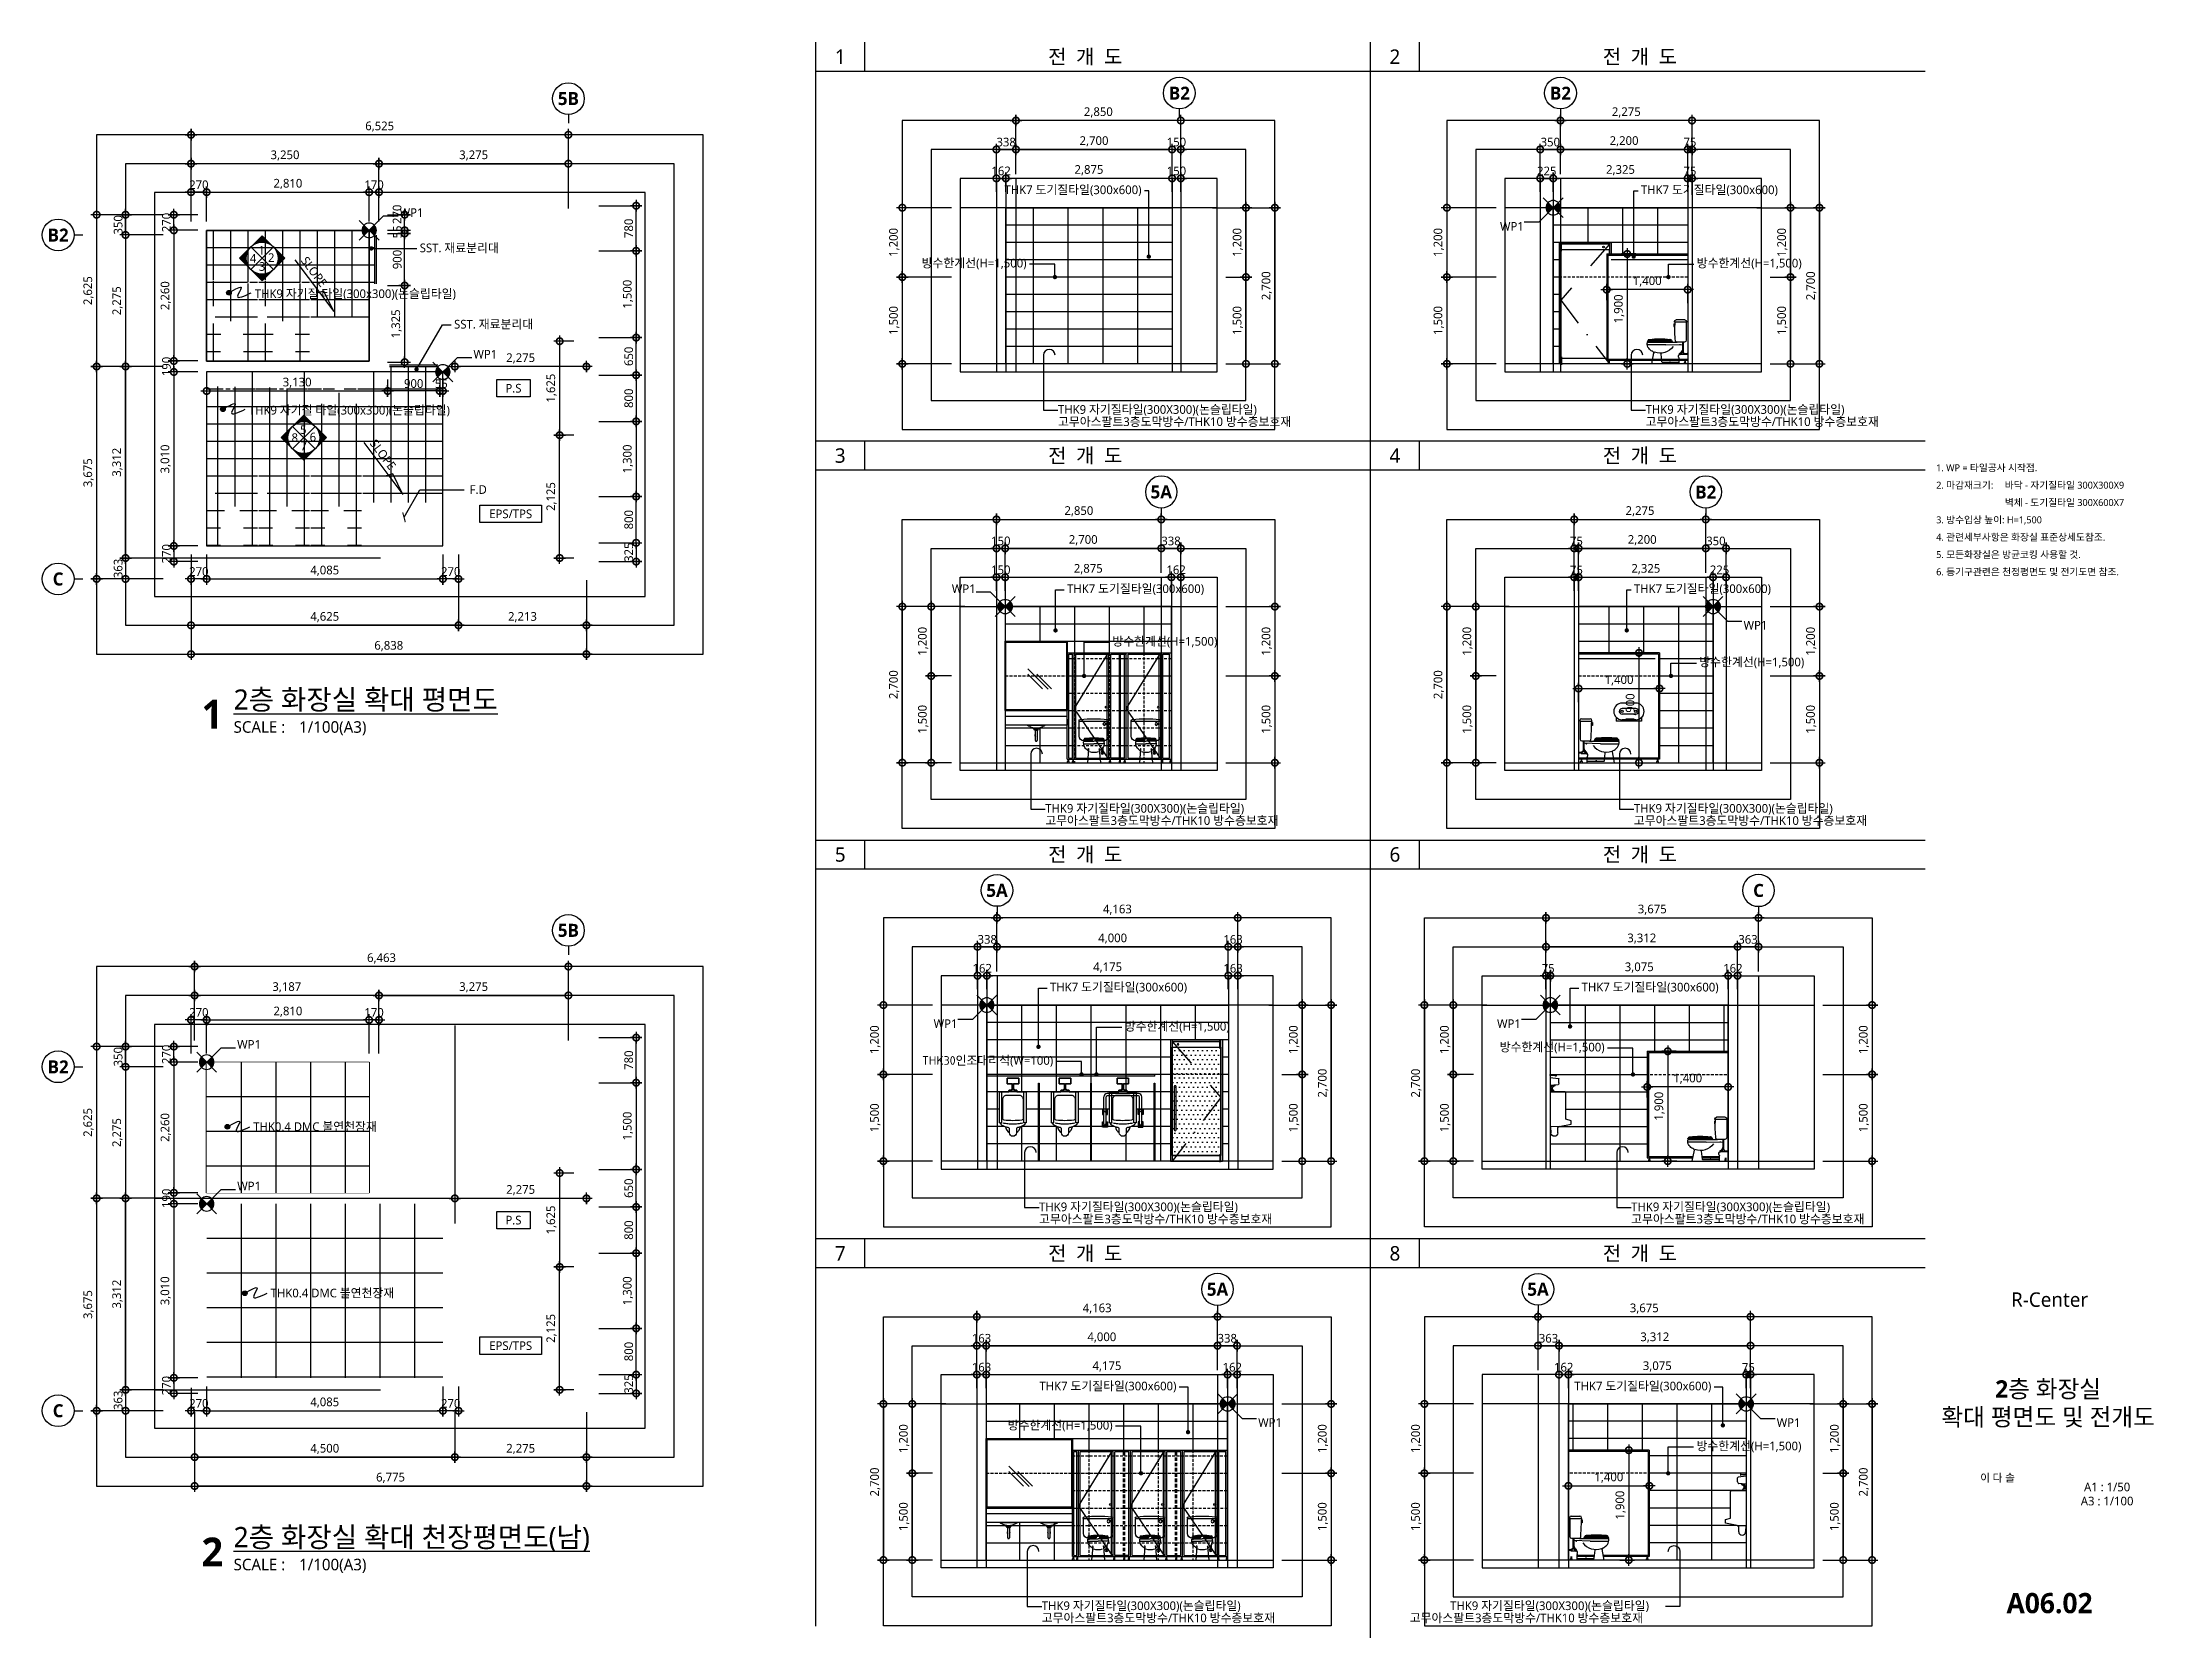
# Model space of a CAD drawing. Header units: millimetres. Extents: x 2213 to 82676, y 1050 to 28650.
# Drawn here: x 46165 to 82676, y 1050 to 28650 of the extents above; entities that cross this region are included whole.
import ezdxf
from ezdxf import colors
from ezdxf.entities.mleader import LeaderData, LeaderLine
from ezdxf.enums import TextEntityAlignment as Align
from ezdxf.math import Vec2, Vec3
from ezdxf.xclip import XClip

# ---------------------------------------------------------------- set-up
doc = ezdxf.new("R2010")
doc.units = ezdxf.units.MM
doc.header["$LTSCALE"] = 200
doc.header["$XCLIPFRAME"] = 0
doc.header["$PDMODE"] = 3
for name, pattern in [('CEN', [62, 60, -1, 0, -1]), ('DASHDOT', [1, 0.5, -0.25, 0, -0.25]), ('HID', [2.3, 1.5, -0.8]), ('HIDDEN', [0.375, 0.25, -0.125])]:
    doc.linetypes.add(name, pattern=pattern)
doc.layers.get('Defpoints').update_dxf_attribs({"color": 137})
for name, color, linetype in [('01-CEN', 1, 'CEN'), ('01HAT', 8, 'Continuous'), ('01TEX', 3, 'Continuous'), ('01TOILET', 6, 'Continuous'), ('1', 1, 'Continuous'), ('2', 2, 'Continuous'), ('3', 3, 'Continuous'), ('4ELE', 4, 'Continuous'), ('5', 5, 'Continuous'), ('6fin', 6, 'Continuous'), ('7ELE', 7, 'Continuous'), ('A-09-입면선1', 6, 'Continuous'), ('A-elev-7', 6, 'Continuous'), ('CEIL-알루미늄천장재', 251, 'Continuous'), ('CTR', 1, 'Continuous'), ('DIM', 7, 'Continuous'), ('DIM-2', 7, 'Continuous'), ('DIM1', 7, 'Continuous'), ('FIX', 7, 'Continuous'), ('FUR', 8, 'HIDDEN'), ('HAT-BRICK', 8, 'Continuous'), ('HAT-Floor Tile', 8, 'Continuous'), ('SAN', 201, 'Continuous'), ('SYM', 6, 'Continuous'), ('SYM-BUB', 3, 'Continuous'), ('SYM-LEAD', 6, 'Continuous'), ('SYM-LEVEL', 7, 'Continuous'), ('TEXT', 3, 'Continuous'), ('XR-SHEET$0$TITLE', 7, 'Continuous'), ('XR-SHEET$1$SHT', 5, 'Continuous'), ('XR-SHEET$1$TEXT', 3, 'Continuous'), ('XR-TOIL-NOTE$0$A-ANNO-TEXT', 3, 'Continuous'), ('방수한계선', 4, 'HIDDEN')]:
    doc.layers.add(name, color=color, linetype=linetype)
doc.layers.add('02Waste', color=171, linetype='Continuous', plot=False)
doc.styles.add('$0$스타일1', font='malgun.ttf')
doc.styles.add('HY-M', font='malgun.ttf')
doc.styles.get("Standard").update_dxf_attribs({"font": 'malgun.ttf'})
doc.styles.add('XR-SHEET$0$굴림체(옥산)', font='malgun.ttf')
doc.styles.add('맑은고딕', font='malgun.ttf')
doc.styles.add('맑은고딕B', font='malgunbd.ttf')
doc.styles.add('스타일1', font='malgun.ttf')
doc.linetypes.add('WIREMESH2', pattern='A,5,-0.25,["X",Standard,S=1,R=0,X=-0.32,Y=-0.5],-0.25', length=5.5)
doc.dimstyles.new('CJA-50', dxfattribs={"dimscale": 50, "dimtxt": 3, "dimasz": 1, "dimexe": 2, "dimexo": 3, "dimgap": 1, "dimtad": 1, "dimdec": 0, "dimzin": 1, "dimdsep": 46, "dimlunit": 6, "dimtxsty": '스타일1', "dimblk": 'GAUN-DOT', "dimcen": -2, "dimdle": 2, "dimclrd": 256, "dimclre": 256, "dimclrt": 3, "dimadec": 0, "dimazin": 0, "dimtfac": 1, "dimtdec": 0, "dimtix": 1, "dimtmove": 2, "dimatfit": 3, "dimldrblk": 'DOTSMALL', "dimfxl": 1, "dimtolj": 1, "dimtzin": 1, "dimarcsym": 0})
doc.dimstyles.new('DIM-QD 1', dxfattribs={"dimtxt": 3, "dimasz": 1.5, "dimexe": 1, "dimexo": 0, "dimgap": 1, "dimtad": 1, "dimdec": 3, "dimdsep": 46, "dimlunit": 6, "dimtxsty": '$0$스타일1', "dimblk1": 'ARCHTICK', "dimblk2": 'ARCHTICK', "dimsah": 1, "dimcen": 0, "dimclrd": 256, "dimclre": 256, "dimclrt": 3, "dimazin": 2, "dimtfac": 1, "dimtdec": 3, "dimtix": 1, "dimtmove": 2, "dimatfit": 3, "dimldrblk": 'ARCHTICK', "dimfxl": 1, "dimtolj": 1, "dimtzin": 0, "dimarcsym": 0})

msp = doc.modelspace()

# ---------------------------------------------------------------- texts
at = {"layer": '01TEX', "style": 'HY-M'}
for s, p in [('1', (59963.7, 28400)), ('2', (69554.5, 28400)), ('3', (59963.7, 21500)), ('4', (69554.5, 21500)), ('5', (59963.7, 14600)), ('6', (69554.5, 14600)), ('7', (59963.7, 7700)), ('8', (69554.5, 7700))]:
    msp.add_text(s, height=250, rotation=360, dxfattribs=at).set_placement(p, align=Align.MIDDLE_CENTER)
at = {"layer": '01TEX', "linetype": 'Continuous', "style": 'HY-M'}
for p in [(64199.2, 28400), (73790, 28400), (64199.2, 21500), (73790, 21500), (64199.2, 14600), (73790, 14600), (64199.2, 7700), (73790, 7700)]:
    msp.add_text('전  개  도', height=250, rotation=360, dxfattribs=at).set_placement(p, align=Align.MIDDLE_CENTER)
at = {"layer": 'TEXT', "color": 3, "style": '스타일1'}
for s, p in [('THK9 자기질 타일(300x300)(논슬립타일)', (49840.5, 24224.7)), ('THK9 자기질 타일(300x300)(논슬립타일)', (49736.9, 22210.1)), ('F.D', (53556.1, 20837.5))]:
    msp.add_text(s, height=150, dxfattribs=at).set_placement(p)
at = {"layer": 'TEXT', "style": '스타일1'}
for s, height, p in [('P.S', 150, (54312.9, 22664.5)), ('EPS/TPS', 150, (54265.7, 20492.1)), ('P.S', 150, (54312.9, 8275.5)), ('R-Center', 250, (80875, 6900)), ('EPS/TPS', 150, (54265.7, 6103.1))]:
    msp.add_text(s, height=height, dxfattribs=at).set_placement(p, align=Align.MIDDLE_CENTER)
at = {"layer": 'TEXT', "color": 3, "style": '스타일1'}
for s, p in [('THK9 자기질타일(300X300)(논슬립타일)', (63728.7, 22296.9)), ('THK9 자기질타일(300X300)(논슬립타일)', (73889.4, 22296.9)), ('고무아스팔트3층도막방수/THK10 방수층보호재', (63728.7, 22086)), ('고무아스팔트3층도막방수/THK10 방수층보호재', (73889.4, 22086)), ('THK9 자기질타일(300X300)(논슬립타일)', (63508.6, 15396.9)), ('THK9 자기질타일(300X300)(논슬립타일)', (73686.4, 15396.9)), ('고무아스팔트3층도막방수/THK10 방수층보호재', (63508.6, 15186)), ('고무아스팔트3층도막방수/THK10 방수층보호재', (73686.4, 15186)), ('THK9 자기질타일(300X300)(논슬립타일)', (63401.3, 8504.5)), ('THK9 자기질타일(300X300)(논슬립타일)', (73639.8, 8504.5)), ('고무아스팔트3층도막방수/THK10 방수층보호재', (63401.3, 8293.7)), ('고무아스팔트3층도막방수/THK10 방수층보호재', (73639.8, 8293.7)), ('THK9 자기질타일(300X300)(논슬립타일)', (63448.3, 1604.5)), ('고무아스팔트3층도막방수/THK10 방수층보호재', (63448.3, 1393.7)), ('고무아스팔트3층도막방수/THK10 방수층보호재', (69811, 1393.7)), ('THK9 자기질타일(300X300)(논슬립타일)', (70509.6, 1604.5))]:
    msp.add_text(s, height=150, dxfattribs=at).set_placement(p, align=Align.MIDDLE_LEFT)
at = {"layer": 'XR-TOIL-NOTE$0$A-ANNO-TEXT', "style": '맑은고딕'}
for s, p in [('1. WP = 타일공사 시작점.', (78914.2, 21287.8)), ('2. 마감재크기:', (78914.2, 20987.8)), ('바닥 - 자기질타일 300X300X9', (80100.4, 20987.8)), ('3. 방수입상 높이: H=1,500', (78914.2, 20387.8)), ('벽체 - 도기질타일 300X600X7', (80100.4, 20687.8)), ('4. 관련세부사항은 화장실 표준상세도참조.', (78914.2, 20087.8)), ('5. 모든화장실은 방균코킹 사용할 것.', (78914.2, 19787.8)), ('6. 등기구관련은 천정평면도 및 전기도면 참조. ', (78914.2, 19487.8))]:
    msp.add_text(s, height=120, dxfattribs=at).set_placement(p, align=Align.MIDDLE_LEFT)

# ---------------------------------------------------------------- blocks, each defined once
blk = doc.blocks.new('GAUN-DOT')
at = {"linetype": 'ByBlock'}
for p, q in [((2, 0), (-2, 0)), ((0, -2), (0, 2))]:
    blk.add_line(p, q, dxfattribs=at)
at = {"const_width": 2.25}
blk.add_lwpolyline([(0, 0.28125, 1), (0, -0.28125, 1)], format="xyb", close=True, dxfattribs=at)
blk = doc.blocks.new('*D16')
at = {"layer": 'Defpoints', "color": 0, "transparency": 16777216}
for p in [(48738, 26549), (48738, 25621), (51988, 25621)]:
    blk.add_point(p, dxfattribs=at)
at = {"layer": 'DIM', "lineweight": -2, "transparency": 16777216}
for p, q in [((48738, 25771), (48738, 26649)), ((51938, 26549), (48788, 26549)), ((51988, 25771), (51988, 26649))]:
    blk.add_line(p, q, dxfattribs=at)
at = {"layer": 'DIM', "lineweight": -2, "transparency": 16777216, "xscale": 50, "yscale": 50, "zscale": 50, "rotation": 180}
blk.add_blockref('GAUN-DOT', (48738, 26549), dxfattribs=at)
at = {"layer": 'DIM', "lineweight": -2, "transparency": 16777216, "xscale": 50, "yscale": 50, "zscale": 50}
blk.add_blockref('GAUN-DOT', (51988, 26549), dxfattribs=at)
at = {"layer": 'DIM', "color": 3, "transparency": 16777216, "insert": (50363, 26689), "char_height": 150, "attachment_point": 5, "style": '맑은고딕'}
blk.add_mtext('\\A1;3,250', dxfattribs=at)
blk = doc.blocks.new('_DotSmall')
at = {"layer": 'DIM'}
h = blk.add_hatch(color=256, dxfattribs=at)
edge = h.paths.add_edge_path()
edge.add_arc((0, 0), 0.2, 0, 360)
at = {"layer": 'DIM', "linetype": 'ByBlock'}
blk.add_circle((0, 0), 0.2, dxfattribs=at)
blk = doc.blocks.new('*D17')
at = {"layer": 'Defpoints', "color": 0, "transparency": 16777216}
for p in [(55263, 26549), (51988, 25621), (55263, 25621)]:
    blk.add_point(p, dxfattribs=at)
at = {"layer": 'DIM', "lineweight": -2, "transparency": 16777216}
for p, q in [((51988, 25771), (51988, 26649)), ((52038, 26549), (55213, 26549)), ((55263, 25771), (55263, 26649))]:
    blk.add_line(p, q, dxfattribs=at)
at = {"layer": 'DIM', "lineweight": -2, "transparency": 16777216, "xscale": 50, "yscale": 50, "zscale": 50, "rotation": 180}
blk.add_blockref('GAUN-DOT', (51988, 26549), dxfattribs=at)
at = {"layer": 'DIM', "lineweight": -2, "transparency": 16777216, "xscale": 50, "yscale": 50, "zscale": 50}
blk.add_blockref('GAUN-DOT', (55263, 26549), dxfattribs=at)
at = {"layer": 'DIM', "color": 3, "transparency": 16777216, "insert": (53625, 26689), "char_height": 150, "attachment_point": 5, "style": '맑은고딕'}
blk.add_mtext('\\A1;3,275', dxfattribs=at)
blk = doc.blocks.new('*D18')
at = {"layer": 'Defpoints', "color": 0, "transparency": 16777216}
for p in [(48406, 25666), (47106, 23041), (48406, 23041)]:
    blk.add_point(p, dxfattribs=at)
at = {"layer": 'DIM', "lineweight": -2, "transparency": 16777216}
for p, q in [((48256, 25666), (47006, 25666)), ((47106, 25616), (47106, 23091)), ((48256, 23041), (47006, 23041))]:
    blk.add_line(p, q, dxfattribs=at)
at = {"layer": 'DIM', "lineweight": -2, "transparency": 16777216, "xscale": 50, "yscale": 50, "zscale": 50}
for p, rotation in [((47106, 25666), 90), ((47106, 23041), 270)]:
    blk.add_blockref('GAUN-DOT', p, dxfattribs=dict(at, rotation=rotation))
at = {"layer": 'DIM', "color": 3, "transparency": 16777216, "insert": (46966, 24353), "char_height": 150, "attachment_point": 5, "rotation": 90, "style": '맑은고딕'}
blk.add_mtext('\\A1;2,625', dxfattribs=at)
blk = doc.blocks.new('*D19')
at = {"layer": 'Defpoints', "color": 0, "transparency": 16777216}
for p in [(48406, 25316), (47606, 23041), (48406, 23041)]:
    blk.add_point(p, dxfattribs=at)
at = {"layer": 'DIM', "lineweight": -2, "transparency": 16777216}
for p, q in [((48256, 25316), (47506, 25316)), ((47606, 25266), (47606, 23091)), ((48256, 23041), (47506, 23041))]:
    blk.add_line(p, q, dxfattribs=at)
at = {"layer": 'DIM', "lineweight": -2, "transparency": 16777216, "xscale": 50, "yscale": 50, "zscale": 50}
for p, rotation in [((47606, 25316), 90), ((47606, 23041), 270)]:
    blk.add_blockref('GAUN-DOT', p, dxfattribs=dict(at, rotation=rotation))
at = {"layer": 'DIM', "color": 3, "transparency": 16777216, "insert": (47466, 24178), "char_height": 150, "attachment_point": 5, "rotation": 90, "style": '맑은고딕'}
blk.add_mtext('\\A1;2,275', dxfattribs=at)
blk = doc.blocks.new('NEW_BUB')
at = {"layer": 'SYM-BUB', "color": 6}
blk.add_line((0, 3), (0, 0), dxfattribs=at)
blk.add_circle((0, 8.5), 5.5, dxfattribs=at)
at = {"layer": 'SYM-BUB', "color": 3, "style": '맑은고딕B'}
blk.add_attdef('X', text='', height=4.5, dxfattribs=at).set_placement((0, 8.5), align=Align.MIDDLE)
blk = doc.blocks.new('*D20')
at = {"layer": 'Defpoints', "color": 0, "transparency": 16777216}
for p in [(47606, 25666), (48406, 25666), (48406, 25316)]:
    blk.add_point(p, dxfattribs=at)
at = {"layer": 'DIM', "lineweight": -2, "transparency": 16777216}
for p, q in [((48256, 25666), (47506, 25666)), ((47606, 25716), (47606, 25766)), ((47606, 25316), (47606, 25666)), ((48256, 25316), (47506, 25316)), ((47606, 25266), (47606, 25216))]:
    blk.add_line(p, q, dxfattribs=at)
at = {"layer": 'DIM', "lineweight": -2, "transparency": 16777216, "xscale": 50, "yscale": 50, "zscale": 50}
for p, rotation in [((47606, 25666), 270), ((47606, 25316), 90)]:
    blk.add_blockref('GAUN-DOT', p, dxfattribs=dict(at, rotation=rotation))
at = {"layer": 'DIM', "color": 3, "transparency": 16777216, "insert": (47478, 25491), "char_height": 150, "attachment_point": 5, "rotation": 90, "style": '맑은고딕'}
blk.add_mtext('\\A1;350', dxfattribs=at)
blk = doc.blocks.new('*D21')
at = {"layer": 'Defpoints', "color": 0, "transparency": 16777216}
for p in [(55638, 25041), (55638, 23541), (56435, 23541)]:
    blk.add_point(p, dxfattribs=at)
at = {"layer": 'DIM', "lineweight": -2, "transparency": 16777216}
for p, q in [((55788, 25041), (56535, 25041)), ((56435, 24991), (56435, 23591)), ((55788, 23541), (56535, 23541))]:
    blk.add_line(p, q, dxfattribs=at)
at = {"layer": 'DIM', "lineweight": -2, "transparency": 16777216, "xscale": 50, "yscale": 50, "zscale": 50}
for p, rotation in [((56435, 25041), 90), ((56435, 23541), 270)]:
    blk.add_blockref('GAUN-DOT', p, dxfattribs=dict(at, rotation=rotation))
at = {"layer": 'DIM', "color": 3, "transparency": 16777216, "insert": (56294, 24291), "char_height": 150, "attachment_point": 5, "rotation": 90, "style": '맑은고딕'}
blk.add_mtext('\\A1;1,500', dxfattribs=at)
blk = doc.blocks.new('*D22')
at = {"layer": 'Defpoints', "color": 0, "transparency": 16777216}
for p in [(55638, 25821), (56435, 25821), (55638, 25041)]:
    blk.add_point(p, dxfattribs=at)
at = {"layer": 'DIM', "lineweight": -2, "transparency": 16777216}
for p, q in [((55788, 25821), (56535, 25821)), ((56435, 25091), (56435, 25771)), ((55788, 25041), (56535, 25041))]:
    blk.add_line(p, q, dxfattribs=at)
at = {"layer": 'DIM', "lineweight": -2, "transparency": 16777216, "xscale": 50, "yscale": 50, "zscale": 50}
for p, rotation in [((56435, 25821), 90), ((56435, 25041), 270)]:
    blk.add_blockref('GAUN-DOT', p, dxfattribs=dict(at, rotation=rotation))
at = {"layer": 'DIM', "color": 3, "transparency": 16777216, "insert": (56307, 25431), "char_height": 150, "attachment_point": 5, "rotation": 90, "style": '맑은고딕'}
blk.add_mtext('\\A1;780', dxfattribs=at)
blk = doc.blocks.new('int')
at = {"layer": 'SYM'}
for points in [[(3.91, 3.91), (0, 7.81), (-3.91, 3.91, -0.414214)], [(-3.91, -3.91, -0.198912), (-5.53, 0, -0.198912), (-3.91, 3.91), (-7.81, 0)], [(3.91, -3.91), (7.81, 0), (3.91, 3.91, -0.198912), (5.53, 0, -0.198912)], [(3.91, -3.91, -0.414214), (-3.91, -3.91), (0, -7.81)]]:
    blk.add_hatch(color=6, dxfattribs=at).paths.add_polyline_path(points)
at = {"layer": 'SYM', "color": 6}
for p, q in [((-7.81, 0), (0, 7.81)), ((7.81, 0), (0, 7.81)), ((-3.91, 3.91), (3.91, -3.91)), ((-3.91, -3.91), (3.91, 3.91)), ((0, -7.81), (-7.81, 0)), ((0, -7.81), (7.81, 0))]:
    blk.add_line(p, q, dxfattribs=at)
blk.add_circle((0, 0), 5.53, dxfattribs=at)
at = {"layer": 'SYM', "color": 3, "style": '스타일1'}
for tag, p in [('4', (-3.1, -0.01)), ('1', (-0.17, 2.78)), ('2', (3.15, 0.23)), ('3', (0, -2.84))]:
    blk.add_attdef(tag, text='', height=3, dxfattribs=at).set_placement(p, align=Align.MIDDLE)
blk = doc.blocks.new('*D23')
at = {"layer": 'Defpoints', "color": 0, "transparency": 16777216}
for p in [(51818, 26056), (49008, 25396), (51818, 25396)]:
    blk.add_point(p, dxfattribs=at)
at = {"layer": 'DIM', "lineweight": -2, "transparency": 16777216}
for p, q in [((49008, 25546), (49008, 26156)), ((49058, 26056), (51768, 26056)), ((51818, 25546), (51818, 26156))]:
    blk.add_line(p, q, dxfattribs=at)
at = {"layer": 'DIM', "lineweight": -2, "transparency": 16777216, "xscale": 50, "yscale": 50, "zscale": 50, "rotation": 180}
blk.add_blockref('GAUN-DOT', (49008, 26056), dxfattribs=at)
at = {"layer": 'DIM', "lineweight": -2, "transparency": 16777216, "xscale": 50, "yscale": 50, "zscale": 50}
blk.add_blockref('GAUN-DOT', (51818, 26056), dxfattribs=at)
at = {"layer": 'DIM', "color": 3, "transparency": 16777216, "insert": (50413, 26197), "char_height": 150, "attachment_point": 5, "style": '맑은고딕'}
blk.add_mtext('\\A1;2,810', dxfattribs=at)
blk = doc.blocks.new('*D24')
at = {"layer": 'Defpoints', "color": 0, "transparency": 16777216}
for p in [(49008, 25396), (48441, 23136), (49008, 23136)]:
    blk.add_point(p, dxfattribs=at)
at = {"layer": 'DIM', "lineweight": -2, "transparency": 16777216}
for p, q in [((48858, 25396), (48341, 25396)), ((48441, 25346), (48441, 23186)), ((48858, 23136), (48341, 23136))]:
    blk.add_line(p, q, dxfattribs=at)
at = {"layer": 'DIM', "lineweight": -2, "transparency": 16777216, "xscale": 50, "yscale": 50, "zscale": 50}
for p, rotation in [((48441, 25396), 90), ((48441, 23136), 270)]:
    blk.add_blockref('GAUN-DOT', p, dxfattribs=dict(at, rotation=rotation))
at = {"layer": 'DIM', "color": 3, "transparency": 16777216, "insert": (48301, 24266), "char_height": 150, "attachment_point": 5, "rotation": 90, "style": '맑은고딕'}
blk.add_mtext('\\A1;2,260', dxfattribs=at)
blk = doc.blocks.new('*D25')
at = {"layer": 'Defpoints', "color": 0, "transparency": 16777216}
for p in [(51988, 25396), (51988, 25341), (52432, 25341)]:
    blk.add_point(p, dxfattribs=at)
at = {"layer": 'DIM', "lineweight": -2, "transparency": 16777216}
for p, q in [((52138, 25396), (52532, 25396)), ((52138, 25341), (52532, 25341)), ((52432, 25446), (52432, 25496)), ((52432, 25396), (52432, 25341)), ((52432, 25291), (52432, 25241))]:
    blk.add_line(p, q, dxfattribs=at)
at = {"layer": 'DIM', "lineweight": -2, "transparency": 16777216, "xscale": 50, "yscale": 50, "zscale": 50}
for p, rotation in [((52432, 25396), 270), ((52432, 25341), 90)]:
    blk.add_blockref('GAUN-DOT', p, dxfattribs=dict(at, rotation=rotation))
at = {"layer": 'DIM', "color": 3, "transparency": 16777216, "insert": (52305, 25368), "char_height": 150, "attachment_point": 5, "rotation": 90, "style": '맑은고딕'}
blk.add_mtext('\\A1;55', dxfattribs=at)
blk = doc.blocks.new('*D26')
at = {"layer": 'Defpoints', "color": 0, "transparency": 16777216}
for p in [(51988, 25341), (52432, 25341), (51988, 24441)]:
    blk.add_point(p, dxfattribs=at)
at = {"layer": 'DIM', "lineweight": -2, "transparency": 16777216}
for p, q in [((52138, 25341), (52532, 25341)), ((52432, 24491), (52432, 25291)), ((52138, 24441), (52532, 24441))]:
    blk.add_line(p, q, dxfattribs=at)
at = {"layer": 'DIM', "lineweight": -2, "transparency": 16777216, "xscale": 50, "yscale": 50, "zscale": 50}
for p, rotation in [((52432, 25341), 90), ((52432, 24441), 270)]:
    blk.add_blockref('GAUN-DOT', p, dxfattribs=dict(at, rotation=rotation))
at = {"layer": 'DIM', "color": 3, "transparency": 16777216, "insert": (52304, 24891), "char_height": 150, "attachment_point": 5, "rotation": 90, "style": '맑은고딕'}
blk.add_mtext('\\A1;900', dxfattribs=at)
blk = doc.blocks.new('*D27')
at = {"layer": 'Defpoints', "color": 0, "transparency": 16777216}
for p in [(51988, 24441), (51988, 23116), (52432, 23116)]:
    blk.add_point(p, dxfattribs=at)
at = {"layer": 'DIM', "lineweight": -2, "transparency": 16777216}
for p, q in [((52138, 24441), (52532, 24441)), ((52432, 24391), (52432, 23166)), ((52138, 23116), (52532, 23116))]:
    blk.add_line(p, q, dxfattribs=at)
at = {"layer": 'DIM', "lineweight": -2, "transparency": 16777216, "xscale": 50, "yscale": 50, "zscale": 50}
for p, rotation in [((52432, 24441), 90), ((52432, 23116), 270)]:
    blk.add_blockref('GAUN-DOT', p, dxfattribs=dict(at, rotation=rotation))
at = {"layer": 'DIM', "color": 3, "transparency": 16777216, "insert": (52291, 23778), "char_height": 150, "attachment_point": 5, "rotation": 90, "style": '맑은고딕'}
blk.add_mtext('\\A1;1,325', dxfattribs=at)
blk = doc.blocks.new('SLOPE21')
at = {"layer": 'SYM-LEVEL', "color": 6}
blk.add_lwpolyline([(-22.43, 0), (0, 0), (-7.75, 1.5), (-8.7, -1)], dxfattribs=at)
at = {"layer": 'SYM-LEVEL', "color": 3, "style": '스타일1'}
blk.add_attdef('SLOPE:1/100', text='', height=3, dxfattribs=at).set_placement((-9.25, 1.33), align=Align.RIGHT)
blk = doc.blocks.new('_DOT')
at = {"color": 0, "linetype": 'ByBlock'}
blk.add_line((-0.5, 0), (-1, 0), dxfattribs=at)
at = {"color": 0, "linetype": 'ByBlock', "const_width": 0.5}
blk.add_lwpolyline([(-0.25, 0, 1), (0.25, 0, 1)], format="xyb", close=True, dxfattribs=at)
blk = doc.blocks.new('지시선')
at = {"layer": 'SYM-LEAD'}
h = blk.add_hatch(color=6, dxfattribs=at)
edge = h.paths.add_edge_path()
edge.add_arc((0, 0), 24.6, 0, 360)
at = {"layer": 'SYM-LEAD', "color": 6}
blk.add_circle((0, 0), 24.6, dxfattribs=at)
blk.add_spline([(0, 0), (128, 49), (90, -36), (232, 0)], degree=3, dxfattribs=at)
blk = doc.blocks.new('*D28')
at = {"layer": 'Defpoints', "color": 0, "transparency": 16777216}
for p in [(48441, 25666), (49008, 25666), (49008, 25396)]:
    blk.add_point(p, dxfattribs=at)
at = {"layer": 'DIM', "lineweight": -2, "transparency": 16777216}
for p, q in [((48858, 25666), (48341, 25666)), ((48441, 25716), (48441, 25766)), ((48441, 25396), (48441, 25666)), ((48858, 25396), (48341, 25396)), ((48441, 25346), (48441, 25296))]:
    blk.add_line(p, q, dxfattribs=at)
at = {"layer": 'DIM', "lineweight": -2, "transparency": 16777216, "xscale": 50, "yscale": 50, "zscale": 50}
for p, rotation in [((48441, 25666), 270), ((48441, 25396), 90)]:
    blk.add_blockref('GAUN-DOT', p, dxfattribs=dict(at, rotation=rotation))
at = {"layer": 'DIM', "color": 3, "transparency": 16777216, "insert": (48313, 25531), "char_height": 150, "attachment_point": 5, "rotation": 90, "style": '맑은고딕'}
blk.add_mtext('\\A1;270', dxfattribs=at)
blk = doc.blocks.new('*D29')
at = {"layer": 'Defpoints', "color": 0, "transparency": 16777216}
for p in [(48738, 26056), (48738, 25396), (49008, 25396)]:
    blk.add_point(p, dxfattribs=at)
at = {"layer": 'DIM', "lineweight": -2, "transparency": 16777216}
for p, q in [((48688, 26056), (48638, 26056)), ((48738, 25546), (48738, 26156)), ((49008, 26056), (48738, 26056)), ((49008, 25546), (49008, 26156)), ((49058, 26056), (49108, 26056))]:
    blk.add_line(p, q, dxfattribs=at)
at = {"layer": 'DIM', "lineweight": -2, "transparency": 16777216, "xscale": 50, "yscale": 50, "zscale": 50}
blk.add_blockref('GAUN-DOT', (48738, 26056), dxfattribs=at)
at = {"layer": 'DIM', "lineweight": -2, "transparency": 16777216, "xscale": 50, "yscale": 50, "zscale": 50, "rotation": 180}
blk.add_blockref('GAUN-DOT', (49008, 26056), dxfattribs=at)
at = {"layer": 'DIM', "color": 3, "transparency": 16777216, "insert": (48873, 26184), "char_height": 150, "attachment_point": 5, "style": '맑은고딕'}
blk.add_mtext('\\A1;270', dxfattribs=at)
blk = doc.blocks.new('*D50')
at = {"layer": 'Defpoints', "color": 0, "transparency": 16777216}
for p in [(51988, 25666), (52432, 25666), (51988, 25396)]:
    blk.add_point(p, dxfattribs=at)
at = {"layer": 'DIM', "lineweight": -2, "transparency": 16777216}
for p, q in [((52138, 25666), (52532, 25666)), ((52432, 25446), (52432, 25616)), ((52138, 25396), (52532, 25396))]:
    blk.add_line(p, q, dxfattribs=at)
at = {"layer": 'DIM', "lineweight": -2, "transparency": 16777216, "xscale": 50, "yscale": 50, "zscale": 50}
for p, rotation in [((52432, 25666), 90), ((52432, 25396), 270)]:
    blk.add_blockref('GAUN-DOT', p, dxfattribs=dict(at, rotation=rotation))
at = {"layer": 'DIM', "color": 3, "transparency": 16777216, "insert": (52302, 25673), "char_height": 150, "attachment_point": 5, "rotation": 90, "style": '맑은고딕'}
blk.add_mtext('\\A1;270', dxfattribs=at)
blk = doc.blocks.new('*D54')
at = {"layer": 'Defpoints', "color": 0, "transparency": 16777216}
for p in [(51818, 26056), (51818, 25396), (51988, 25396)]:
    blk.add_point(p, dxfattribs=at)
at = {"layer": 'DIM', "lineweight": -2, "transparency": 16777216}
for p, q in [((51768, 26056), (51718, 26056)), ((51818, 25546), (51818, 26156)), ((51988, 26056), (51818, 26056)), ((51988, 25546), (51988, 26156)), ((52038, 26056), (52088, 26056))]:
    blk.add_line(p, q, dxfattribs=at)
at = {"layer": 'DIM', "lineweight": -2, "transparency": 16777216, "xscale": 50, "yscale": 50, "zscale": 50}
blk.add_blockref('GAUN-DOT', (51818, 26056), dxfattribs=at)
at = {"layer": 'DIM', "lineweight": -2, "transparency": 16777216, "xscale": 50, "yscale": 50, "zscale": 50, "rotation": 180}
blk.add_blockref('GAUN-DOT', (51988, 26056), dxfattribs=at)
at = {"layer": 'DIM', "color": 3, "transparency": 16777216, "insert": (51903, 26184), "char_height": 150, "attachment_point": 5, "style": '맑은고딕'}
blk.add_mtext('\\A1;170', dxfattribs=at)
blk = doc.blocks.new('*D58')
at = {"layer": 'Defpoints', "color": 0, "transparency": 16777216}
for p in [(72417, 27295), (72417, 26219), (74692, 26219)]:
    blk.add_point(p, dxfattribs=at)
at = {"layer": 'DIM', "lineweight": -2, "transparency": 16777216}
for p, q in [((72417, 26369), (72417, 27395)), ((74692, 26369), (74692, 27395)), ((74642, 27295), (72467, 27295))]:
    blk.add_line(p, q, dxfattribs=at)
at = {"layer": 'DIM', "lineweight": -2, "transparency": 16777216, "xscale": 50, "yscale": 50, "zscale": 50, "rotation": 180}
blk.add_blockref('GAUN-DOT', (72417, 27295), dxfattribs=at)
at = {"layer": 'DIM', "lineweight": -2, "transparency": 16777216, "xscale": 50, "yscale": 50, "zscale": 50}
blk.add_blockref('GAUN-DOT', (74692, 27295), dxfattribs=at)
at = {"layer": 'DIM', "color": 3, "transparency": 16777216, "insert": (73555, 27435), "char_height": 150, "attachment_point": 5, "style": '맑은고딕'}
blk.add_mtext('\\A1;2,275', dxfattribs=at)
blk = doc.blocks.new('*D59')
at = {"layer": 'Defpoints', "color": 0, "transparency": 16777216}
for p in [(72417, 26795), (72067, 26219), (72417, 26219)]:
    blk.add_point(p, dxfattribs=at)
at = {"layer": 'DIM', "lineweight": -2, "transparency": 16777216}
for p, q in [((72017, 26795), (71967, 26795)), ((72067, 26369), (72067, 26895)), ((72067, 26795), (72417, 26795)), ((72417, 26369), (72417, 26895)), ((72467, 26795), (72517, 26795))]:
    blk.add_line(p, q, dxfattribs=at)
at = {"layer": 'DIM', "lineweight": -2, "transparency": 16777216, "xscale": 50, "yscale": 50, "zscale": 50}
blk.add_blockref('GAUN-DOT', (72067, 26795), dxfattribs=at)
at = {"layer": 'DIM', "lineweight": -2, "transparency": 16777216, "xscale": 50, "yscale": 50, "zscale": 50, "rotation": 180}
blk.add_blockref('GAUN-DOT', (72417, 26795), dxfattribs=at)
at = {"layer": 'DIM', "color": 3, "transparency": 16777216, "insert": (72242, 26922), "char_height": 150, "attachment_point": 5, "style": '맑은고딕'}
blk.add_mtext('\\A1;350', dxfattribs=at)
blk = doc.blocks.new('*D60')
at = {"layer": 'Defpoints', "color": 0, "transparency": 16777216}
for p in [(74617, 26795), (72417, 26219), (74617, 26219)]:
    blk.add_point(p, dxfattribs=at)
at = {"layer": 'DIM', "lineweight": -2, "transparency": 16777216}
for p, q in [((72417, 26369), (72417, 26895)), ((72467, 26795), (74567, 26795)), ((74617, 26369), (74617, 26895))]:
    blk.add_line(p, q, dxfattribs=at)
at = {"layer": 'DIM', "lineweight": -2, "transparency": 16777216, "xscale": 50, "yscale": 50, "zscale": 50, "rotation": 180}
blk.add_blockref('GAUN-DOT', (72417, 26795), dxfattribs=at)
at = {"layer": 'DIM', "lineweight": -2, "transparency": 16777216, "xscale": 50, "yscale": 50, "zscale": 50}
blk.add_blockref('GAUN-DOT', (74617, 26795), dxfattribs=at)
at = {"layer": 'DIM', "color": 3, "transparency": 16777216, "insert": (73517, 26935), "char_height": 150, "attachment_point": 5, "style": '맑은고딕'}
blk.add_mtext('\\A1;2,200', dxfattribs=at)
blk = doc.blocks.new('*D61')
at = {"layer": 'Defpoints', "color": 0, "transparency": 16777216}
for p in [(75665, 25787), (75895, 23087), (76895, 23087)]:
    blk.add_point(p, dxfattribs=at)
at = {"layer": 'DIM', "lineweight": -2, "transparency": 16777216}
for p, q in [((75815, 25787), (76995, 25787)), ((76895, 25737), (76895, 23137)), ((76045, 23087), (76995, 23087))]:
    blk.add_line(p, q, dxfattribs=at)
at = {"layer": 'DIM', "lineweight": -2, "transparency": 16777216, "xscale": 50, "yscale": 50, "zscale": 50}
for p, rotation in [((76895, 25787), 90), ((76895, 23087), 270)]:
    blk.add_blockref('GAUN-DOT', p, dxfattribs=dict(at, rotation=rotation))
at = {"layer": 'DIM', "color": 3, "transparency": 16777216, "insert": (76755, 24437), "char_height": 150, "attachment_point": 5, "rotation": 90, "style": '맑은고딕'}
blk.add_mtext('\\A1;2,700', dxfattribs=at)
blk = doc.blocks.new('*D62')
at = {"layer": 'Defpoints', "color": 0, "transparency": 16777216}
for p in [(75753, 25787), (75895, 24587), (76395, 24587)]:
    blk.add_point(p, dxfattribs=at)
at = {"layer": 'DIM', "lineweight": -2, "transparency": 16777216}
for p, q in [((75903, 25787), (76495, 25787)), ((76395, 25737), (76395, 24637)), ((76045, 24587), (76495, 24587))]:
    blk.add_line(p, q, dxfattribs=at)
at = {"layer": 'DIM', "lineweight": -2, "transparency": 16777216, "xscale": 50, "yscale": 50, "zscale": 50}
for p, rotation in [((76395, 25787), 90), ((76395, 24587), 270)]:
    blk.add_blockref('GAUN-DOT', p, dxfattribs=dict(at, rotation=rotation))
at = {"layer": 'DIM', "color": 3, "transparency": 16777216, "insert": (76254, 25187), "char_height": 150, "attachment_point": 5, "rotation": 90, "style": '맑은고딕'}
blk.add_mtext('\\A1;1,200', dxfattribs=at)
blk = doc.blocks.new('*D63')
at = {"layer": 'Defpoints', "color": 0, "transparency": 16777216}
for p in [(75895, 24587), (75895, 23087), (76395, 23087)]:
    blk.add_point(p, dxfattribs=at)
at = {"layer": 'DIM', "lineweight": -2, "transparency": 16777216}
for p, q in [((76045, 24587), (76495, 24587)), ((76395, 24537), (76395, 23137)), ((76045, 23087), (76495, 23087))]:
    blk.add_line(p, q, dxfattribs=at)
at = {"layer": 'DIM', "lineweight": -2, "transparency": 16777216, "xscale": 50, "yscale": 50, "zscale": 50}
for p, rotation in [((76395, 24587), 90), ((76395, 23087), 270)]:
    blk.add_blockref('GAUN-DOT', p, dxfattribs=dict(at, rotation=rotation))
at = {"layer": 'DIM', "color": 3, "transparency": 16777216, "insert": (76254, 23837), "char_height": 150, "attachment_point": 5, "rotation": 90, "style": '맑은고딕'}
blk.add_mtext('\\A1;1,500', dxfattribs=at)
blk = doc.blocks.new('*D64')
at = {"layer": 'Defpoints', "color": 0, "transparency": 16777216}
for p in [(71453, 25787), (70453, 24587), (71453, 24587)]:
    blk.add_point(p, dxfattribs=at)
at = {"layer": 'DIM', "lineweight": -2, "transparency": 16777216}
for p, q in [((71303, 25787), (70353, 25787)), ((70453, 25737), (70453, 24637)), ((71303, 24587), (70353, 24587))]:
    blk.add_line(p, q, dxfattribs=at)
at = {"layer": 'DIM', "lineweight": -2, "transparency": 16777216, "xscale": 50, "yscale": 50, "zscale": 50}
for p, rotation in [((70453, 25787), 90), ((70453, 24587), 270)]:
    blk.add_blockref('GAUN-DOT', p, dxfattribs=dict(at, rotation=rotation))
at = {"layer": 'DIM', "color": 3, "transparency": 16777216, "insert": (70312, 25187), "char_height": 150, "attachment_point": 5, "rotation": 90, "style": '맑은고딕'}
blk.add_mtext('\\A1;1,200', dxfattribs=at)
blk = doc.blocks.new('*D65')
at = {"layer": 'Defpoints', "color": 0, "transparency": 16777216}
for p in [(71453, 24587), (70453, 23087), (71453, 23087)]:
    blk.add_point(p, dxfattribs=at)
at = {"layer": 'DIM', "lineweight": -2, "transparency": 16777216}
for p, q in [((71303, 24587), (70353, 24587)), ((70453, 24537), (70453, 23137)), ((71303, 23087), (70353, 23087))]:
    blk.add_line(p, q, dxfattribs=at)
at = {"layer": 'DIM', "lineweight": -2, "transparency": 16777216, "xscale": 50, "yscale": 50, "zscale": 50}
for p, rotation in [((70453, 24587), 90), ((70453, 23087), 270)]:
    blk.add_blockref('GAUN-DOT', p, dxfattribs=dict(at, rotation=rotation))
at = {"layer": 'DIM', "color": 3, "transparency": 16777216, "insert": (70312, 23837), "char_height": 150, "attachment_point": 5, "rotation": 90, "style": '맑은고딕'}
blk.add_mtext('\\A1;1,500', dxfattribs=at)
blk = doc.blocks.new('*D66')
at = {"layer": 'Defpoints', "color": 0, "transparency": 16777216}
for p in [(72292, 26295), (72292, 25912), (74617, 25912)]:
    blk.add_point(p, dxfattribs=at)
at = {"layer": 'DIM', "lineweight": -2, "transparency": 16777216}
for p, q in [((72292, 26062), (72292, 26395)), ((74567, 26295), (72342, 26295)), ((74617, 26062), (74617, 26395))]:
    blk.add_line(p, q, dxfattribs=at)
at = {"layer": 'DIM', "lineweight": -2, "transparency": 16777216, "xscale": 50, "yscale": 50, "zscale": 50, "rotation": 180}
blk.add_blockref('GAUN-DOT', (72292, 26295), dxfattribs=at)
at = {"layer": 'DIM', "lineweight": -2, "transparency": 16777216, "xscale": 50, "yscale": 50, "zscale": 50}
blk.add_blockref('GAUN-DOT', (74617, 26295), dxfattribs=at)
at = {"layer": 'DIM', "color": 3, "transparency": 16777216, "insert": (73455, 26435), "char_height": 150, "attachment_point": 5, "style": '맑은고딕'}
blk.add_mtext('\\A1;2,325', dxfattribs=at)
blk = doc.blocks.new('*D67')
at = {"layer": 'Defpoints', "color": 0, "transparency": 16777216}
for p in [(72292, 26295), (72067, 25912), (72292, 25912)]:
    blk.add_point(p, dxfattribs=at)
at = {"layer": 'DIM', "lineweight": -2, "transparency": 16777216}
for p, q in [((72017, 26295), (71967, 26295)), ((72067, 26062), (72067, 26395)), ((72067, 26295), (72292, 26295)), ((72292, 26062), (72292, 26395)), ((72342, 26295), (72392, 26295))]:
    blk.add_line(p, q, dxfattribs=at)
at = {"layer": 'DIM', "lineweight": -2, "transparency": 16777216, "xscale": 50, "yscale": 50, "zscale": 50}
blk.add_blockref('GAUN-DOT', (72067, 26295), dxfattribs=at)
at = {"layer": 'DIM', "lineweight": -2, "transparency": 16777216, "xscale": 50, "yscale": 50, "zscale": 50, "rotation": 180}
blk.add_blockref('GAUN-DOT', (72292, 26295), dxfattribs=at)
at = {"layer": 'DIM', "color": 3, "transparency": 16777216, "insert": (72180, 26422), "char_height": 150, "attachment_point": 5, "style": '맑은고딕'}
blk.add_mtext('\\A1;225', dxfattribs=at)
blk = doc.blocks.new('*D68')
at = {"layer": 'Defpoints', "color": 0, "transparency": 16777216}
for p in [(74692, 26295), (74617, 25912), (74692, 25912)]:
    blk.add_point(p, dxfattribs=at)
at = {"layer": 'DIM', "lineweight": -2, "transparency": 16777216}
for p, q in [((74567, 26295), (74517, 26295)), ((74617, 26062), (74617, 26395)), ((74617, 26295), (74692, 26295)), ((74692, 26062), (74692, 26395)), ((74742, 26295), (74792, 26295))]:
    blk.add_line(p, q, dxfattribs=at)
at = {"layer": 'DIM', "lineweight": -2, "transparency": 16777216, "xscale": 50, "yscale": 50, "zscale": 50}
blk.add_blockref('GAUN-DOT', (74617, 26295), dxfattribs=at)
at = {"layer": 'DIM', "lineweight": -2, "transparency": 16777216, "xscale": 50, "yscale": 50, "zscale": 50, "rotation": 180}
blk.add_blockref('GAUN-DOT', (74692, 26295), dxfattribs=at)
at = {"layer": 'DIM', "color": 3, "transparency": 16777216, "insert": (74655, 26421), "char_height": 150, "attachment_point": 5, "style": '맑은고딕'}
blk.add_mtext('\\A1;75', dxfattribs=at)
blk = doc.blocks.new('*D57')
at = {"layer": 'Defpoints', "color": 0, "transparency": 16777216}
for p in [(74617, 26795), (74617, 26219), (74692, 26219)]:
    blk.add_point(p, dxfattribs=at)
at = {"layer": 'DIM', "lineweight": -2, "transparency": 16777216}
for p, q in [((74567, 26795), (74517, 26795)), ((74617, 26369), (74617, 26895)), ((74692, 26795), (74617, 26795)), ((74692, 26369), (74692, 26895)), ((74742, 26795), (74792, 26795))]:
    blk.add_line(p, q, dxfattribs=at)
at = {"layer": 'DIM', "lineweight": -2, "transparency": 16777216, "xscale": 50, "yscale": 50, "zscale": 50}
blk.add_blockref('GAUN-DOT', (74617, 26795), dxfattribs=at)
at = {"layer": 'DIM', "lineweight": -2, "transparency": 16777216, "xscale": 50, "yscale": 50, "zscale": 50, "rotation": 180}
blk.add_blockref('GAUN-DOT', (74692, 26795), dxfattribs=at)
at = {"layer": 'DIM', "color": 3, "transparency": 16777216, "insert": (74655, 26921), "char_height": 150, "attachment_point": 5, "style": '맑은고딕'}
blk.add_mtext('\\A1;75', dxfattribs=at)
blk = doc.blocks.new('WP21')
at = {"layer": 'SYM'}
h = blk.add_hatch(color=6, dxfattribs=at)
edge = h.paths.add_edge_path()
edge.add_ellipse((0, 0), major_axis=(0, 2.5), ratio=1, start_angle=405, end_angle=495)
edge.add_line((-1.77, -1.77), (0, 0))
edge.add_line((0, 0), (-1.77, 1.77))
edge = h.paths.add_edge_path()
edge.add_ellipse((0, 0), major_axis=(0, 2.5), ratio=1, start_angle=225, end_angle=315)
edge.add_line((1.77, 1.77), (0, 0))
edge.add_line((0, 0), (1.77, -1.77))
at = {"layer": 'SYM', "color": 6}
for p, q in [((-3.44, -3.44), (5, 5)), ((-3.44, 3.44), (3.44, -3.44)), ((5, 5), (10, 5))]:
    blk.add_line(p, q, dxfattribs=at)
blk.add_ellipse((0, 0), major_axis=(0, 2.5), ratio=1, start_param=5.497787, end_param=11.780972, dxfattribs=at)
at = {"layer": 'SYM', "color": 3, "linetype": 'WIREMESH2', "style": '스타일1'}
blk.add_attdef('WP', text='', height=3, dxfattribs=at).set_placement((10.55, 5), align=Align.MIDDLE_LEFT)
blk = doc.blocks.new('로우탱크-대변기(측면)')
at = {"layer": '01TOILET'}
for p, q in [((-570, 760), (-420, 760)), ((-600, 730), (-600, 723)), ((-597, 720), (-393, 720)), ((-595, 720), (-595, 406)), ((-565, 376), (-432, 376)), ((-548, 373), (-548, 376)), ((-527, 368), (-543, 368)), ((-542, 368), (-542, 204)), ((-528, 368), (-528, 204)), ((-522, 376), (-522, 373)), ((-430, 370), (-430, 371)), ((-430, 370), (72, 370)), ((-395, 720), (-395, 671)), ((-381, 693), (-395, 693)), ((-381, 675), (-395, 675)), ((-381, 664), (-395, 664)), ((-381, 646), (-395, 646)), ((-390, 723), (-390, 730)), ((-381, 693), (-381, 646)), ((-336, 383), (77, 383)), ((-324, 400), (69, 400)), ((-316, 411), (59, 411)), ((-228, 411), (-228, 400)), ((-228, 383), (-228, 370)), ((-215, 383), (-215, 370)), ((-214, 411), (-214, 400)), ((-23, 411), (-23, 400)), ((-22, 383), (-22, 370)), ((-9, 411), (-9, 400)), ((-9, 383), (-9, 370)), ((61, 414), (59, 417)), ((59, 411), (59, 411)), ((-620, 183), (-618, 183)), ((-618, 157), (-620, 157)), ((-613, 178), (-613, 162)), ((-576, 176), (-613, 176)), ((-576, 164), (-613, 164)), ((-576, 180), (-576, 161)), ((-554, 180), (-576, 180)), ((-565, 174), (-576, 174)), ((-576, 166), (-565, 166)), ((-576, 161), (-494, 161)), ((-565, 180), (-565, 161)), ((-549, 204), (-521, 204)), ((-549, 195), (-549, 204)), ((-549, 195), (-521, 195)), ((-549, 195), (-549, 185)), ((-539, 195), (-539, 204)), ((-530, 204), (-530, 195)), ((-242, 328), (-528, 336)), ((-521, 204), (-521, 195)), ((-521, 195), (-521, 185)), ((-516, 180), (-494, 180)), ((-505, 180), (-505, 161)), ((-505, 174), (-494, 174)), ((-505, 166), (-494, 166)), ((-494, 180), (-494, 161)), ((-494, 176), (-488, 176)), ((-494, 164), (-488, 164)), ((-485, 183), (-488, 183)), ((-488, 183), (-488, 155)), ((-480, 179), (-488, 179)), ((-480, 174), (-488, 174)), ((-488, 166), (-480, 166)), ((-488, 161), (-480, 161)), ((-488, 155), (-485, 155)), ((-480, 160), (-480, 178)), ((-470, 0), (-470, 96)), ((-470, 25), (-182, 25)), ((-242, 328), (79, 328)), ((-174, 32), (-159, 172)), ((0, 0), (-36, 187)), ((80, 336), (80, 362))]:
    blk.add_line(p, q, dxfattribs=at)
for centre, radius, start, end in [((-570, 730), 30, 90, 180), ((-420, 730), 30, 0, 90), ((-597, 723), 3, 180, 270), ((-565, 406), 30, 180, 270), ((-543, 373), 5, 180, 270), ((-527, 373), 5, 270, 0), ((-435, 371), 5, 0, 90), ((-431, 401), 24.6, 267.3528, 345.2055), ((-3747, 680), 3352, 355.1154, 0.1555), ((-393, 723), 3, 270, 0), ((-282, 360), 73.8, 128.2835, 172.3899), ((-282, 360), 58, 128.2835, 170.2995), ((-324, 411), 7.94, 313.9053, 122.6617), ((-344, 472), 58.6, 294.664, 301.4033), ((-136, -1416), 1847, 84.4784, 95.5216), ((38, 380), 41.3, 60.8845, 85.6022), ((59, 413), 2, 268.7973, 39.2367), ((49, 376), 31.4, 16.6851, 49.8505), ((72, 362), 8, 0, 90), ((77, 385), 2, 270, 16.6851), ((-618, 178), 5, 0, 90), ((-618, 162), 5, 270, 0), ((-554, 185), 5, 270, 0), ((-374, 282), 157, 191.0328, 222.6788), ((-516, 185), 5, 180, 270), ((-485, 335), 9.38, 178.319, 358.319), ((-485, 178), 5, 0, 90), ((-485, 160), 5, 270, 0), ((-506, 129), 46, 328.7532, 54.9951), ((-458, 96), 12, 136.8583, 180), ((-141, 466), 283, 216.327, 289.5221), ((-315, 25), 9.58, 359.9998, 180), ((-182, 33), 8, 270, 353.6328), ((-14, 188), 22.5, 108.6805, 200), ((-90, 370), 175, 292.2615, 317.2888), ((-45, 345), 125, 311.5109, 356.0467)]:
    blk.add_arc(centre, radius, start, end, dxfattribs=at)
blk = doc.blocks.new('*D55')
at = {"layer": 'Defpoints', "color": 0, "transparency": 16777216}
for p in [(73217, 24370), (73217, 24039), (74617, 23986)]:
    blk.add_point(p, dxfattribs=at)
at = {"layer": 'DIM', "lineweight": -2, "transparency": 16777216}
for p, q in [((73217, 24189), (73217, 24470)), ((74617, 24136), (74617, 24470)), ((74567, 24370), (73267, 24370))]:
    blk.add_line(p, q, dxfattribs=at)
at = {"layer": 'DIM', "lineweight": -2, "transparency": 16777216, "xscale": 50, "yscale": 50, "zscale": 50, "rotation": 180}
blk.add_blockref('GAUN-DOT', (73217, 24370), dxfattribs=at)
at = {"layer": 'DIM', "lineweight": -2, "transparency": 16777216, "xscale": 50, "yscale": 50, "zscale": 50}
blk.add_blockref('GAUN-DOT', (74617, 24370), dxfattribs=at)
at = {"layer": 'DIM', "color": 3, "transparency": 16777216, "insert": (73917, 24511), "char_height": 150, "attachment_point": 5, "style": '맑은고딕'}
blk.add_mtext('\\A1;1,400', dxfattribs=at)
blk = doc.blocks.new('*D56')
at = {"layer": 'Defpoints', "color": 0, "transparency": 16777216}
for p in [(73870, 24987), (73572, 23087), (73880, 23087)]:
    blk.add_point(p, dxfattribs=at)
at = {"layer": 'DIM', "lineweight": -2, "transparency": 16777216}
for p, q in [((73720, 24987), (73472, 24987)), ((73572, 24937), (73572, 23137)), ((73730, 23087), (73472, 23087))]:
    blk.add_line(p, q, dxfattribs=at)
at = {"layer": 'DIM', "lineweight": -2, "transparency": 16777216, "xscale": 50, "yscale": 50, "zscale": 50}
for p, rotation in [((73572, 24987), 90), ((73572, 23087), 270)]:
    blk.add_blockref('GAUN-DOT', p, dxfattribs=dict(at, rotation=rotation))
at = {"layer": 'DIM', "color": 3, "transparency": 16777216, "insert": (73432, 24037), "char_height": 150, "attachment_point": 5, "rotation": 90, "style": '맑은고딕'}
blk.add_mtext('\\A1;1,900', dxfattribs=at)
blk = doc.blocks.new('*D69')
at = {"layer": 'Defpoints', "color": 0, "transparency": 16777216}
for p in [(65515, 20395), (62665, 19319), (65515, 19319)]:
    blk.add_point(p, dxfattribs=at)
at = {"layer": 'DIM', "lineweight": -2, "transparency": 16777216}
for p, q in [((62665, 19469), (62665, 20495)), ((65515, 19469), (65515, 20495)), ((62715, 20395), (65465, 20395))]:
    blk.add_line(p, q, dxfattribs=at)
at = {"layer": 'DIM', "lineweight": -2, "transparency": 16777216, "xscale": 50, "yscale": 50, "zscale": 50, "rotation": 180}
blk.add_blockref('GAUN-DOT', (62665, 20395), dxfattribs=at)
at = {"layer": 'DIM', "lineweight": -2, "transparency": 16777216, "xscale": 50, "yscale": 50, "zscale": 50}
blk.add_blockref('GAUN-DOT', (65515, 20395), dxfattribs=at)
at = {"layer": 'DIM', "color": 3, "transparency": 16777216, "insert": (64090, 20535), "char_height": 150, "attachment_point": 5, "style": '맑은고딕'}
blk.add_mtext('\\A1;2,850', dxfattribs=at)
blk = doc.blocks.new('*D70')
at = {"layer": 'Defpoints', "color": 0, "transparency": 16777216}
for p in [(65515, 19895), (65515, 19319), (65852, 19319)]:
    blk.add_point(p, dxfattribs=at)
at = {"layer": 'DIM', "lineweight": -2, "transparency": 16777216}
for p, q in [((65465, 19895), (65415, 19895)), ((65515, 19469), (65515, 19995)), ((65852, 19895), (65515, 19895)), ((65852, 19469), (65852, 19995)), ((65902, 19895), (65952, 19895))]:
    blk.add_line(p, q, dxfattribs=at)
at = {"layer": 'DIM', "lineweight": -2, "transparency": 16777216, "xscale": 50, "yscale": 50, "zscale": 50}
blk.add_blockref('GAUN-DOT', (65515, 19895), dxfattribs=at)
at = {"layer": 'DIM', "lineweight": -2, "transparency": 16777216, "xscale": 50, "yscale": 50, "zscale": 50, "rotation": 180}
blk.add_blockref('GAUN-DOT', (65852, 19895), dxfattribs=at)
at = {"layer": 'DIM', "color": 3, "transparency": 16777216, "insert": (65683, 20022), "char_height": 150, "attachment_point": 5, "style": '맑은고딕'}
blk.add_mtext('\\A1;338', dxfattribs=at)
blk = doc.blocks.new('*D71')
at = {"layer": 'Defpoints', "color": 0, "transparency": 16777216}
for p in [(62815, 19895), (62815, 19319), (65515, 19319)]:
    blk.add_point(p, dxfattribs=at)
at = {"layer": 'DIM', "lineweight": -2, "transparency": 16777216}
for p, q in [((62815, 19469), (62815, 19995)), ((65465, 19895), (62865, 19895)), ((65515, 19469), (65515, 19995))]:
    blk.add_line(p, q, dxfattribs=at)
at = {"layer": 'DIM', "lineweight": -2, "transparency": 16777216, "xscale": 50, "yscale": 50, "zscale": 50, "rotation": 180}
blk.add_blockref('GAUN-DOT', (62815, 19895), dxfattribs=at)
at = {"layer": 'DIM', "lineweight": -2, "transparency": 16777216, "xscale": 50, "yscale": 50, "zscale": 50}
blk.add_blockref('GAUN-DOT', (65515, 19895), dxfattribs=at)
at = {"layer": 'DIM', "color": 3, "transparency": 16777216, "insert": (64165, 20035), "char_height": 150, "attachment_point": 5, "style": '맑은고딕'}
blk.add_mtext('\\A1;2,700', dxfattribs=at)
blk = doc.blocks.new('*D72')
at = {"layer": 'Defpoints', "color": 0, "transparency": 16777216}
for p in [(62665, 19895), (62665, 19319), (62815, 19319)]:
    blk.add_point(p, dxfattribs=at)
at = {"layer": 'DIM', "lineweight": -2, "transparency": 16777216}
for p, q in [((62615, 19895), (62565, 19895)), ((62665, 19469), (62665, 19995)), ((62815, 19895), (62665, 19895)), ((62815, 19469), (62815, 19995)), ((62865, 19895), (62915, 19895))]:
    blk.add_line(p, q, dxfattribs=at)
at = {"layer": 'DIM', "lineweight": -2, "transparency": 16777216, "xscale": 50, "yscale": 50, "zscale": 50}
blk.add_blockref('GAUN-DOT', (62665, 19895), dxfattribs=at)
at = {"layer": 'DIM', "lineweight": -2, "transparency": 16777216, "xscale": 50, "yscale": 50, "zscale": 50, "rotation": 180}
blk.add_blockref('GAUN-DOT', (62815, 19895), dxfattribs=at)
at = {"layer": 'DIM', "color": 3, "transparency": 16777216, "insert": (62740, 20023), "char_height": 150, "attachment_point": 5, "style": '맑은고딕'}
blk.add_mtext('\\A1;150', dxfattribs=at)
blk = doc.blocks.new('*D73')
at = {"layer": 'Defpoints', "color": 0, "transparency": 16777216}
for p in [(62267, 18887), (61037, 16187), (62037, 16187)]:
    blk.add_point(p, dxfattribs=at)
at = {"layer": 'DIM', "lineweight": -2, "transparency": 16777216}
for p, q in [((62117, 18887), (60937, 18887)), ((61037, 18837), (61037, 16237)), ((61887, 16187), (60937, 16187))]:
    blk.add_line(p, q, dxfattribs=at)
at = {"layer": 'DIM', "lineweight": -2, "transparency": 16777216, "xscale": 50, "yscale": 50, "zscale": 50}
for p, rotation in [((61037, 18887), 90), ((61037, 16187), 270)]:
    blk.add_blockref('GAUN-DOT', p, dxfattribs=dict(at, rotation=rotation))
at = {"layer": 'DIM', "color": 3, "transparency": 16777216, "insert": (60897, 17537), "char_height": 150, "attachment_point": 5, "rotation": 90, "style": '맑은고딕'}
blk.add_mtext('\\A1;2,700', dxfattribs=at)
blk = doc.blocks.new('*D74')
at = {"layer": 'Defpoints', "color": 0, "transparency": 16777216}
for p in [(62179, 18887), (61537, 17687), (62037, 17687)]:
    blk.add_point(p, dxfattribs=at)
at = {"layer": 'DIM', "lineweight": -2, "transparency": 16777216}
for p, q in [((62029, 18887), (61437, 18887)), ((61537, 18837), (61537, 17737)), ((61887, 17687), (61437, 17687))]:
    blk.add_line(p, q, dxfattribs=at)
at = {"layer": 'DIM', "lineweight": -2, "transparency": 16777216, "xscale": 50, "yscale": 50, "zscale": 50}
for p, rotation in [((61537, 18887), 90), ((61537, 17687), 270)]:
    blk.add_blockref('GAUN-DOT', p, dxfattribs=dict(at, rotation=rotation))
at = {"layer": 'DIM', "color": 3, "transparency": 16777216, "insert": (61397, 18287), "char_height": 150, "attachment_point": 5, "rotation": 90, "style": '맑은고딕'}
blk.add_mtext('\\A1;1,200', dxfattribs=at)
blk = doc.blocks.new('*D75')
at = {"layer": 'Defpoints', "color": 0, "transparency": 16777216}
for p in [(62037, 17687), (61537, 16187), (62037, 16187)]:
    blk.add_point(p, dxfattribs=at)
at = {"layer": 'DIM', "lineweight": -2, "transparency": 16777216}
for p, q in [((61887, 17687), (61437, 17687)), ((61537, 17637), (61537, 16237)), ((61887, 16187), (61437, 16187))]:
    blk.add_line(p, q, dxfattribs=at)
at = {"layer": 'DIM', "lineweight": -2, "transparency": 16777216, "xscale": 50, "yscale": 50, "zscale": 50}
for p, rotation in [((61537, 17687), 90), ((61537, 16187), 270)]:
    blk.add_blockref('GAUN-DOT', p, dxfattribs=dict(at, rotation=rotation))
at = {"layer": 'DIM', "color": 3, "transparency": 16777216, "insert": (61397, 16937), "char_height": 150, "attachment_point": 5, "rotation": 90, "style": '맑은고딕'}
blk.add_mtext('\\A1;1,500', dxfattribs=at)
blk = doc.blocks.new('*D76')
at = {"layer": 'Defpoints', "color": 0, "transparency": 16777216}
for p in [(66479, 18887), (66479, 17687), (67479, 17687)]:
    blk.add_point(p, dxfattribs=at)
at = {"layer": 'DIM', "lineweight": -2, "transparency": 16777216}
for p, q in [((66629, 18887), (67579, 18887)), ((67479, 18837), (67479, 17737)), ((66629, 17687), (67579, 17687))]:
    blk.add_line(p, q, dxfattribs=at)
at = {"layer": 'DIM', "lineweight": -2, "transparency": 16777216, "xscale": 50, "yscale": 50, "zscale": 50}
for p, rotation in [((67479, 18887), 90), ((67479, 17687), 270)]:
    blk.add_blockref('GAUN-DOT', p, dxfattribs=dict(at, rotation=rotation))
at = {"layer": 'DIM', "color": 3, "transparency": 16777216, "insert": (67339, 18287), "char_height": 150, "attachment_point": 5, "rotation": 90, "style": '맑은고딕'}
blk.add_mtext('\\A1;1,200', dxfattribs=at)
blk = doc.blocks.new('*D77')
at = {"layer": 'Defpoints', "color": 0, "transparency": 16777216}
for p in [(66479, 17687), (66479, 16187), (67479, 16187)]:
    blk.add_point(p, dxfattribs=at)
at = {"layer": 'DIM', "lineweight": -2, "transparency": 16777216}
for p, q in [((66629, 17687), (67579, 17687)), ((67479, 17637), (67479, 16237)), ((66629, 16187), (67579, 16187))]:
    blk.add_line(p, q, dxfattribs=at)
at = {"layer": 'DIM', "lineweight": -2, "transparency": 16777216, "xscale": 50, "yscale": 50, "zscale": 50}
for p, rotation in [((67479, 17687), 90), ((67479, 16187), 270)]:
    blk.add_blockref('GAUN-DOT', p, dxfattribs=dict(at, rotation=rotation))
at = {"layer": 'DIM', "color": 3, "transparency": 16777216, "insert": (67339, 16937), "char_height": 150, "attachment_point": 5, "rotation": 90, "style": '맑은고딕'}
blk.add_mtext('\\A1;1,500', dxfattribs=at)
blk = doc.blocks.new('*D78')
at = {"layer": 'Defpoints', "color": 0, "transparency": 16777216}
for p in [(65690, 19395), (62815, 19012), (65690, 19012)]:
    blk.add_point(p, dxfattribs=at)
at = {"layer": 'DIM', "lineweight": -2, "transparency": 16777216}
for p, q in [((62815, 19162), (62815, 19495)), ((62865, 19395), (65640, 19395)), ((65690, 19162), (65690, 19495))]:
    blk.add_line(p, q, dxfattribs=at)
at = {"layer": 'DIM', "lineweight": -2, "transparency": 16777216, "xscale": 50, "yscale": 50, "zscale": 50, "rotation": 180}
blk.add_blockref('GAUN-DOT', (62815, 19395), dxfattribs=at)
at = {"layer": 'DIM', "lineweight": -2, "transparency": 16777216, "xscale": 50, "yscale": 50, "zscale": 50}
blk.add_blockref('GAUN-DOT', (65690, 19395), dxfattribs=at)
at = {"layer": 'DIM', "color": 3, "transparency": 16777216, "insert": (64252, 19535), "char_height": 150, "attachment_point": 5, "style": '맑은고딕'}
blk.add_mtext('\\A1;2,875', dxfattribs=at)
blk = doc.blocks.new('*D79')
at = {"layer": 'Defpoints', "color": 0, "transparency": 16777216}
for p in [(65690, 19395), (65690, 19012), (65852, 19012)]:
    blk.add_point(p, dxfattribs=at)
at = {"layer": 'DIM', "lineweight": -2, "transparency": 16777216}
for p, q in [((65640, 19395), (65590, 19395)), ((65690, 19162), (65690, 19495)), ((65852, 19395), (65690, 19395)), ((65852, 19162), (65852, 19495)), ((65902, 19395), (65952, 19395))]:
    blk.add_line(p, q, dxfattribs=at)
at = {"layer": 'DIM', "lineweight": -2, "transparency": 16777216, "xscale": 50, "yscale": 50, "zscale": 50}
blk.add_blockref('GAUN-DOT', (65690, 19395), dxfattribs=at)
at = {"layer": 'DIM', "lineweight": -2, "transparency": 16777216, "xscale": 50, "yscale": 50, "zscale": 50, "rotation": 180}
blk.add_blockref('GAUN-DOT', (65852, 19395), dxfattribs=at)
at = {"layer": 'DIM', "color": 3, "transparency": 16777216, "insert": (65771, 19523), "char_height": 150, "attachment_point": 5, "style": '맑은고딕'}
blk.add_mtext('\\A1;162', dxfattribs=at)
blk = doc.blocks.new('*D80')
at = {"layer": 'Defpoints', "color": 0, "transparency": 16777216}
for p in [(62665, 19395), (62665, 19012), (62815, 19012)]:
    blk.add_point(p, dxfattribs=at)
at = {"layer": 'DIM', "lineweight": -2, "transparency": 16777216}
for p, q in [((62615, 19395), (62565, 19395)), ((62665, 19162), (62665, 19495)), ((62815, 19395), (62665, 19395)), ((62815, 19162), (62815, 19495)), ((62865, 19395), (62915, 19395))]:
    blk.add_line(p, q, dxfattribs=at)
at = {"layer": 'DIM', "lineweight": -2, "transparency": 16777216, "xscale": 50, "yscale": 50, "zscale": 50}
blk.add_blockref('GAUN-DOT', (62665, 19395), dxfattribs=at)
at = {"layer": 'DIM', "lineweight": -2, "transparency": 16777216, "xscale": 50, "yscale": 50, "zscale": 50, "rotation": 180}
blk.add_blockref('GAUN-DOT', (62815, 19395), dxfattribs=at)
at = {"layer": 'DIM', "color": 3, "transparency": 16777216, "insert": (62740, 19523), "char_height": 150, "attachment_point": 5, "style": '맑은고딕'}
blk.add_mtext('\\A1;150', dxfattribs=at)
blk = doc.blocks.new('*D81')
at = {"layer": 'Defpoints', "color": 0, "transparency": 16777216}
for p in [(74930, 20395), (72655, 19319), (74930, 19319)]:
    blk.add_point(p, dxfattribs=at)
at = {"layer": 'DIM', "lineweight": -2, "transparency": 16777216}
for p, q in [((72655, 19469), (72655, 20495)), ((74930, 19469), (74930, 20495)), ((72705, 20395), (74880, 20395))]:
    blk.add_line(p, q, dxfattribs=at)
at = {"layer": 'DIM', "lineweight": -2, "transparency": 16777216, "xscale": 50, "yscale": 50, "zscale": 50, "rotation": 180}
blk.add_blockref('GAUN-DOT', (72655, 20395), dxfattribs=at)
at = {"layer": 'DIM', "lineweight": -2, "transparency": 16777216, "xscale": 50, "yscale": 50, "zscale": 50}
blk.add_blockref('GAUN-DOT', (74930, 20395), dxfattribs=at)
at = {"layer": 'DIM', "color": 3, "transparency": 16777216, "insert": (73793, 20535), "char_height": 150, "attachment_point": 5, "style": '맑은고딕'}
blk.add_mtext('\\A1;2,275', dxfattribs=at)
blk = doc.blocks.new('*D82')
at = {"layer": 'Defpoints', "color": 0, "transparency": 16777216}
for p in [(74930, 19895), (74930, 19319), (75280, 19319)]:
    blk.add_point(p, dxfattribs=at)
at = {"layer": 'DIM', "lineweight": -2, "transparency": 16777216}
for p, q in [((74880, 19895), (74830, 19895)), ((74930, 19469), (74930, 19995)), ((75280, 19895), (74930, 19895)), ((75280, 19469), (75280, 19995)), ((75330, 19895), (75380, 19895))]:
    blk.add_line(p, q, dxfattribs=at)
at = {"layer": 'DIM', "lineweight": -2, "transparency": 16777216, "xscale": 50, "yscale": 50, "zscale": 50}
blk.add_blockref('GAUN-DOT', (74930, 19895), dxfattribs=at)
at = {"layer": 'DIM', "lineweight": -2, "transparency": 16777216, "xscale": 50, "yscale": 50, "zscale": 50, "rotation": 180}
blk.add_blockref('GAUN-DOT', (75280, 19895), dxfattribs=at)
at = {"layer": 'DIM', "color": 3, "transparency": 16777216, "insert": (75105, 20022), "char_height": 150, "attachment_point": 5, "style": '맑은고딕'}
blk.add_mtext('\\A1;350', dxfattribs=at)
blk = doc.blocks.new('*D83')
at = {"layer": 'Defpoints', "color": 0, "transparency": 16777216}
for p in [(72730, 19895), (72730, 19319), (74930, 19319)]:
    blk.add_point(p, dxfattribs=at)
at = {"layer": 'DIM', "lineweight": -2, "transparency": 16777216}
for p, q in [((72730, 19469), (72730, 19995)), ((74880, 19895), (72780, 19895)), ((74930, 19469), (74930, 19995))]:
    blk.add_line(p, q, dxfattribs=at)
at = {"layer": 'DIM', "lineweight": -2, "transparency": 16777216, "xscale": 50, "yscale": 50, "zscale": 50, "rotation": 180}
blk.add_blockref('GAUN-DOT', (72730, 19895), dxfattribs=at)
at = {"layer": 'DIM', "lineweight": -2, "transparency": 16777216, "xscale": 50, "yscale": 50, "zscale": 50}
blk.add_blockref('GAUN-DOT', (74930, 19895), dxfattribs=at)
at = {"layer": 'DIM', "color": 3, "transparency": 16777216, "insert": (73830, 20035), "char_height": 150, "attachment_point": 5, "style": '맑은고딕'}
blk.add_mtext('\\A1;2,200', dxfattribs=at)
blk = doc.blocks.new('*D84')
at = {"layer": 'Defpoints', "color": 0, "transparency": 16777216}
for p in [(71682, 18887), (70453, 16187), (71453, 16187)]:
    blk.add_point(p, dxfattribs=at)
at = {"layer": 'DIM', "lineweight": -2, "transparency": 16777216}
for p, q in [((71532, 18887), (70353, 18887)), ((70453, 18837), (70453, 16237)), ((71303, 16187), (70353, 16187))]:
    blk.add_line(p, q, dxfattribs=at)
at = {"layer": 'DIM', "lineweight": -2, "transparency": 16777216, "xscale": 50, "yscale": 50, "zscale": 50}
for p, rotation in [((70453, 18887), 90), ((70453, 16187), 270)]:
    blk.add_blockref('GAUN-DOT', p, dxfattribs=dict(at, rotation=rotation))
at = {"layer": 'DIM', "color": 3, "transparency": 16777216, "insert": (70313, 17537), "char_height": 150, "attachment_point": 5, "rotation": 90, "style": '맑은고딕'}
blk.add_mtext('\\A1;2,700', dxfattribs=at)
blk = doc.blocks.new('*D85')
at = {"layer": 'Defpoints', "color": 0, "transparency": 16777216}
for p in [(71594, 18887), (70953, 17687), (71453, 17687)]:
    blk.add_point(p, dxfattribs=at)
at = {"layer": 'DIM', "lineweight": -2, "transparency": 16777216}
for p, q in [((71444, 18887), (70853, 18887)), ((70953, 18837), (70953, 17737)), ((71303, 17687), (70853, 17687))]:
    blk.add_line(p, q, dxfattribs=at)
at = {"layer": 'DIM', "lineweight": -2, "transparency": 16777216, "xscale": 50, "yscale": 50, "zscale": 50}
for p, rotation in [((70953, 18887), 90), ((70953, 17687), 270)]:
    blk.add_blockref('GAUN-DOT', p, dxfattribs=dict(at, rotation=rotation))
at = {"layer": 'DIM', "color": 3, "transparency": 16777216, "insert": (70812, 18287), "char_height": 150, "attachment_point": 5, "rotation": 90, "style": '맑은고딕'}
blk.add_mtext('\\A1;1,200', dxfattribs=at)
blk = doc.blocks.new('*D86')
at = {"layer": 'Defpoints', "color": 0, "transparency": 16777216}
for p in [(71453, 17687), (70953, 16187), (71453, 16187)]:
    blk.add_point(p, dxfattribs=at)
at = {"layer": 'DIM', "lineweight": -2, "transparency": 16777216}
for p, q in [((71303, 17687), (70853, 17687)), ((70953, 17637), (70953, 16237)), ((71303, 16187), (70853, 16187))]:
    blk.add_line(p, q, dxfattribs=at)
at = {"layer": 'DIM', "lineweight": -2, "transparency": 16777216, "xscale": 50, "yscale": 50, "zscale": 50}
for p, rotation in [((70953, 17687), 90), ((70953, 16187), 270)]:
    blk.add_blockref('GAUN-DOT', p, dxfattribs=dict(at, rotation=rotation))
at = {"layer": 'DIM', "color": 3, "transparency": 16777216, "insert": (70812, 16937), "char_height": 150, "attachment_point": 5, "rotation": 90, "style": '맑은고딕'}
blk.add_mtext('\\A1;1,500', dxfattribs=at)
blk = doc.blocks.new('*D87')
at = {"layer": 'Defpoints', "color": 0, "transparency": 16777216}
for p in [(75895, 18887), (75895, 17687), (76895, 17687)]:
    blk.add_point(p, dxfattribs=at)
at = {"layer": 'DIM', "lineweight": -2, "transparency": 16777216}
for p, q in [((76045, 18887), (76995, 18887)), ((76895, 18837), (76895, 17737)), ((76045, 17687), (76995, 17687))]:
    blk.add_line(p, q, dxfattribs=at)
at = {"layer": 'DIM', "lineweight": -2, "transparency": 16777216, "xscale": 50, "yscale": 50, "zscale": 50}
for p, rotation in [((76895, 18887), 90), ((76895, 17687), 270)]:
    blk.add_blockref('GAUN-DOT', p, dxfattribs=dict(at, rotation=rotation))
at = {"layer": 'DIM', "color": 3, "transparency": 16777216, "insert": (76754, 18287), "char_height": 150, "attachment_point": 5, "rotation": 90, "style": '맑은고딕'}
blk.add_mtext('\\A1;1,200', dxfattribs=at)
blk = doc.blocks.new('*D88')
at = {"layer": 'Defpoints', "color": 0, "transparency": 16777216}
for p in [(75895, 17687), (75895, 16187), (76895, 16187)]:
    blk.add_point(p, dxfattribs=at)
at = {"layer": 'DIM', "lineweight": -2, "transparency": 16777216}
for p, q in [((76045, 17687), (76995, 17687)), ((76895, 17637), (76895, 16237)), ((76045, 16187), (76995, 16187))]:
    blk.add_line(p, q, dxfattribs=at)
at = {"layer": 'DIM', "lineweight": -2, "transparency": 16777216, "xscale": 50, "yscale": 50, "zscale": 50}
for p, rotation in [((76895, 17687), 90), ((76895, 16187), 270)]:
    blk.add_blockref('GAUN-DOT', p, dxfattribs=dict(at, rotation=rotation))
at = {"layer": 'DIM', "color": 3, "transparency": 16777216, "insert": (76754, 16937), "char_height": 150, "attachment_point": 5, "rotation": 90, "style": '맑은고딕'}
blk.add_mtext('\\A1;1,500', dxfattribs=at)
blk = doc.blocks.new('*D89')
at = {"layer": 'Defpoints', "color": 0, "transparency": 16777216}
for p in [(75055, 19395), (72730, 19012), (75055, 19012)]:
    blk.add_point(p, dxfattribs=at)
at = {"layer": 'DIM', "lineweight": -2, "transparency": 16777216}
for p, q in [((72730, 19162), (72730, 19495)), ((72780, 19395), (75005, 19395)), ((75055, 19162), (75055, 19495))]:
    blk.add_line(p, q, dxfattribs=at)
at = {"layer": 'DIM', "lineweight": -2, "transparency": 16777216, "xscale": 50, "yscale": 50, "zscale": 50, "rotation": 180}
blk.add_blockref('GAUN-DOT', (72730, 19395), dxfattribs=at)
at = {"layer": 'DIM', "lineweight": -2, "transparency": 16777216, "xscale": 50, "yscale": 50, "zscale": 50}
blk.add_blockref('GAUN-DOT', (75055, 19395), dxfattribs=at)
at = {"layer": 'DIM', "color": 3, "transparency": 16777216, "insert": (73893, 19535), "char_height": 150, "attachment_point": 5, "style": '맑은고딕'}
blk.add_mtext('\\A1;2,325', dxfattribs=at)
blk = doc.blocks.new('*D90')
at = {"layer": 'Defpoints', "color": 0, "transparency": 16777216}
for p in [(75055, 19395), (75055, 19012), (75280, 19012)]:
    blk.add_point(p, dxfattribs=at)
at = {"layer": 'DIM', "lineweight": -2, "transparency": 16777216}
for p, q in [((75005, 19395), (74955, 19395)), ((75055, 19162), (75055, 19495)), ((75280, 19395), (75055, 19395)), ((75280, 19162), (75280, 19495)), ((75330, 19395), (75380, 19395))]:
    blk.add_line(p, q, dxfattribs=at)
at = {"layer": 'DIM', "lineweight": -2, "transparency": 16777216, "xscale": 50, "yscale": 50, "zscale": 50}
blk.add_blockref('GAUN-DOT', (75055, 19395), dxfattribs=at)
at = {"layer": 'DIM', "lineweight": -2, "transparency": 16777216, "xscale": 50, "yscale": 50, "zscale": 50, "rotation": 180}
blk.add_blockref('GAUN-DOT', (75280, 19395), dxfattribs=at)
at = {"layer": 'DIM', "color": 3, "transparency": 16777216, "insert": (75168, 19522), "char_height": 150, "attachment_point": 5, "style": '맑은고딕'}
blk.add_mtext('\\A1;225', dxfattribs=at)
blk = doc.blocks.new('*D91')
at = {"layer": 'Defpoints', "color": 0, "transparency": 16777216}
for p in [(72655, 19395), (72655, 19012), (72730, 19012)]:
    blk.add_point(p, dxfattribs=at)
at = {"layer": 'DIM', "lineweight": -2, "transparency": 16777216}
for p, q in [((72605, 19395), (72555, 19395)), ((72655, 19162), (72655, 19495)), ((72730, 19395), (72655, 19395)), ((72730, 19162), (72730, 19495)), ((72780, 19395), (72830, 19395))]:
    blk.add_line(p, q, dxfattribs=at)
at = {"layer": 'DIM', "lineweight": -2, "transparency": 16777216, "xscale": 50, "yscale": 50, "zscale": 50}
blk.add_blockref('GAUN-DOT', (72655, 19395), dxfattribs=at)
at = {"layer": 'DIM', "lineweight": -2, "transparency": 16777216, "xscale": 50, "yscale": 50, "zscale": 50, "rotation": 180}
blk.add_blockref('GAUN-DOT', (72730, 19395), dxfattribs=at)
at = {"layer": 'DIM', "color": 3, "transparency": 16777216, "insert": (72693, 19521), "char_height": 150, "attachment_point": 5, "style": '맑은고딕'}
blk.add_mtext('\\A1;75', dxfattribs=at)
blk = doc.blocks.new('*D92')
at = {"layer": 'Defpoints', "color": 0, "transparency": 16777216}
for p in [(72730, 19895), (72655, 19319), (72730, 19319)]:
    blk.add_point(p, dxfattribs=at)
at = {"layer": 'DIM', "lineweight": -2, "transparency": 16777216}
for p, q in [((72605, 19895), (72555, 19895)), ((72655, 19469), (72655, 19995)), ((72655, 19895), (72730, 19895)), ((72730, 19469), (72730, 19995)), ((72780, 19895), (72830, 19895))]:
    blk.add_line(p, q, dxfattribs=at)
at = {"layer": 'DIM', "lineweight": -2, "transparency": 16777216, "xscale": 50, "yscale": 50, "zscale": 50}
blk.add_blockref('GAUN-DOT', (72655, 19895), dxfattribs=at)
at = {"layer": 'DIM', "lineweight": -2, "transparency": 16777216, "xscale": 50, "yscale": 50, "zscale": 50, "rotation": 180}
blk.add_blockref('GAUN-DOT', (72730, 19895), dxfattribs=at)
at = {"layer": 'DIM', "color": 3, "transparency": 16777216, "insert": (72693, 20021), "char_height": 150, "attachment_point": 5, "style": '맑은고딕'}
blk.add_mtext('\\A1;75', dxfattribs=at)
blk = doc.blocks.new('*D93')
at = {"layer": 'Defpoints', "color": 0, "transparency": 16777216}
for p in [(74130, 17470), (72730, 17086), (74130, 17139)]:
    blk.add_point(p, dxfattribs=at)
at = {"layer": 'DIM', "lineweight": -2, "transparency": 16777216}
for p, q in [((72730, 17236), (72730, 17570)), ((74130, 17289), (74130, 17570)), ((72780, 17470), (74080, 17470))]:
    blk.add_line(p, q, dxfattribs=at)
at = {"layer": 'DIM', "lineweight": -2, "transparency": 16777216, "xscale": 50, "yscale": 50, "zscale": 50, "rotation": 180}
blk.add_blockref('GAUN-DOT', (72730, 17470), dxfattribs=at)
at = {"layer": 'DIM', "lineweight": -2, "transparency": 16777216, "xscale": 50, "yscale": 50, "zscale": 50}
blk.add_blockref('GAUN-DOT', (74130, 17470), dxfattribs=at)
at = {"layer": 'DIM', "color": 3, "transparency": 16777216, "insert": (73430, 17611), "char_height": 150, "attachment_point": 5, "style": '맑은고딕'}
blk.add_mtext('\\A1;1,400', dxfattribs=at)
blk = doc.blocks.new('*D94')
at = {"layer": 'Defpoints', "color": 0, "transparency": 16777216}
for p in [(73477, 18087), (73467, 16187), (73775, 16187)]:
    blk.add_point(p, dxfattribs=at)
at = {"layer": 'DIM', "lineweight": -2, "transparency": 16777216}
for p, q in [((73627, 18087), (73875, 18087)), ((73775, 18037), (73775, 16237)), ((73617, 16187), (73875, 16187))]:
    blk.add_line(p, q, dxfattribs=at)
at = {"layer": 'DIM', "lineweight": -2, "transparency": 16777216, "xscale": 50, "yscale": 50, "zscale": 50}
for p, rotation in [((73775, 18087), 90), ((73775, 16187), 270)]:
    blk.add_blockref('GAUN-DOT', p, dxfattribs=dict(at, rotation=rotation))
at = {"layer": 'DIM', "color": 3, "transparency": 16777216, "insert": (73635, 17137), "char_height": 150, "attachment_point": 5, "rotation": 90, "style": '맑은고딕'}
blk.add_mtext('\\A1;1,900', dxfattribs=at)
blk = doc.blocks.new('휴지걸이')
at = {"layer": 'SAN'}
for p, q in [((-1183, 754), (-1183, 688)), ((-844, 1000), (-1081, 1000)), ((-844, 904), (-1081, 904)), ((-844, 808), (-1081, 808)), ((-743, 754), (-743, 688)), ((-743, 688), (-1183, 688)), ((-844, 712), (-1081, 712))]:
    blk.add_line(p, q, dxfattribs=at)
for centre in [(-1081, 856), (-844, 856)]:
    blk.add_circle(centre, 19, dxfattribs=at)
for centre, radius, start, end in [((-1081, 856), 144, 90, 270), ((-1081, 856), 48, 90, 270), ((-844, 856), 144, 270, 90), ((-844, 856), 48, 270, 90)]:
    blk.add_arc(centre, radius, start, end, dxfattribs=at)
blk = doc.blocks.new('로우탱크-대변기')
at = {"layer": '01TOILET'}
for p, q in [((-75, -209), (-75, 50)), ((434, 50), (-74, 50)), ((-41, 7), (-22, 7)), ((435, -209), (435, 50)), ((-41, -7), (-22, -7)), ((2, -329), (2, -308)), ((3, -342), (180, -342)), ((5, -287), (144, -287)), ((7, -269), (144, -269)), ((36, -294), (10, -294)), ((10, -300), (180, -300)), ((16, -259), (180, -259)), ((36, -259), (36, -269)), ((36, -287), (36, -300)), ((47, -259), (47, -269)), ((53, -287), (53, -300)), ((69, -259), (69, -269)), ((79, -259), (79, -269)), ((149, -274), (149, -282)), ((344, -259), (180, -259)), ((350, -300), (180, -300)), ((357, -342), (180, -342)), ((211, -274), (211, -282)), ((353, -269), (216, -269)), ((355, -287), (216, -287)), ((280, -259), (280, -269)), ((291, -259), (291, -269)), ((307, -287), (307, -300)), ((313, -259), (313, -269)), ((324, -259), (324, -269)), ((324, -287), (324, -300)), ((350, -294), (324, -294)), ((358, -329), (358, -308)), ((18, -465), (49, -465)), ((18, -465), (18, -474)), ((18, -474), (49, -474)), ((27, -411), (27, -465)), ((27, -474), (27, -479)), ((28, -474), (28, -465)), ((39, -474), (39, -465)), ((40, -427), (40, -465)), ((40, -474), (40, -478)), ((49, -465), (49, -474)), ((88, -433), (68, -670)), ((272, -433), (292, -670))]:
    blk.add_line(p, q, dxfattribs=at)
for centre, radius in [((0, 0), 23.5), ((35, -500), 22), ((35, -500), 9.76)]:
    blk.add_circle(centre, radius, dxfattribs=at)
for centre, radius, start, end in [((-50, 49), 30, 95.7588, 165.3599), ((-74, 55), 5, 165.3599, 270), ((175, -2183), 2274, 83.9915, 95.7588), ((-41, 0), 7, 90, 270), ((410, 48), 30, 17.0278, 83.9915), ((434, 55), 5, 270, 17.0278), ((10, -209), 85, 180, 270), ((10, -308), 8, 90, 180), ((138, -333), 136, 178.2585, 214.0164), ((86, -302), 85.7, 157.4398, 168.0631), ((5, -285), 2, 168.0631, 270), ((86, -302), 85.7, 143.2069, 147.4173), ((16, -257), 2, 147.4173, 270), ((23, -254), 6, 96.885, 143.2069), ((173, -1498), 1259, 89.674, 96.885), ((144, -274), 5, 0, 90), ((144, -282), 5, 270, 0), ((187, -1498), 1259, 83.115, 90.326), ((216, -274), 5, 90, 180), ((216, -282), 5, 180, 270), ((222, -333), 136, 325.9836, 1.7415), ((337, -254), 6, 36.7931, 83.115), ((274, -302), 85.7, 32.5827, 36.7931), ((344, -257), 2, 270, 32.5827), ((350, -209), 85, 270, 0), ((350, -308), 8, 0, 90), ((274, -302), 85.7, 11.9369, 22.5602), ((355, -285), 2, 270, 11.9369), ((151, -325), 151, 213.9088, 240.307), ((65, -472), 20, 341, 63.0803), ((77, -433), 11.1, 359.1447, 87.3212), ((183, -249), 245, 252.0982, 286.6108), ((283, -433), 11.1, 92.6788, 180.8553), ((295, -472), 20, 116.9197, 199), ((209, -325), 151, 299.693, 326.0912)]:
    blk.add_arc(centre, radius, start, end, dxfattribs=at)
blk = doc.blocks.new('XR-SHEET-TITLE')
at = {"layer": 'XR-SHEET$0$TITLE', "true_color": 0x000000, "style": 'XR-SHEET$0$굴림체(옥산)'}
for tag, height, p in [('동명칭', 6, (776.77, -457.26)), ('SCALE-A1', 3, (797.5, -522)), ('SCALE-A3', 3, (797.5, -527)), ('DATA', 3, (797.5, -540))]:
    blk.add_attdef(tag, text='', height=height, dxfattribs=at).set_placement(p, align=Align.MIDDLE)
for tag, height, p in [('TITLE1', 6, (776.5, -479.4)), ('TITLE4', 6, (776.5, -484.39)), ('TITLE2', 6, (776.5, -489)), ('TITLE5', 6, (776.5, -493.99)), ('TITLE3', 6, (776.5, -498.7)), ('NAME-1', 3, (760.16, -517.5)), ('NAME-2', 3, (760.16, -526.5)), ('A0.00', 7, (776.5, -561))]:
    blk.add_attdef(tag, text='', height=height, dxfattribs=at).set_placement(p, align=Align.MIDDLE_CENTER)
blk = doc.blocks.new('*D116')
at = {"layer": 'Defpoints', "color": 0, "transparency": 16777216}
for p in [(48738, 27049), (55263, 25933), (48738, 25621)]:
    blk.add_point(p, dxfattribs=at)
at = {"layer": 'DIM', "lineweight": -2, "transparency": 16777216}
for p, q in [((48738, 25771), (48738, 27149)), ((55213, 27049), (48788, 27049)), ((55263, 26083), (55263, 27149))]:
    blk.add_line(p, q, dxfattribs=at)
at = {"layer": 'DIM', "lineweight": -2, "transparency": 16777216, "xscale": 50, "yscale": 50, "zscale": 50, "rotation": 180}
blk.add_blockref('GAUN-DOT', (48738, 27049), dxfattribs=at)
at = {"layer": 'DIM', "lineweight": -2, "transparency": 16777216, "xscale": 50, "yscale": 50, "zscale": 50}
blk.add_blockref('GAUN-DOT', (55263, 27049), dxfattribs=at)
at = {"layer": 'DIM', "color": 3, "transparency": 16777216, "insert": (52000, 27189), "char_height": 150, "attachment_point": 5, "style": '맑은고딕'}
blk.add_mtext('\\A1;6,525', dxfattribs=at)
blk = doc.blocks.new('*D119')
at = {"layer": 'Defpoints', "color": 0, "transparency": 16777216}
for p in [(48406, 23041), (47106, 19366), (48406, 19366)]:
    blk.add_point(p, dxfattribs=at)
at = {"layer": 'DIM', "lineweight": -2, "transparency": 16777216}
for p, q in [((48256, 23041), (47006, 23041)), ((47106, 22991), (47106, 19416)), ((48256, 19366), (47006, 19366))]:
    blk.add_line(p, q, dxfattribs=at)
at = {"layer": 'DIM', "lineweight": -2, "transparency": 16777216, "xscale": 50, "yscale": 50, "zscale": 50}
for p, rotation in [((47106, 23041), 90), ((47106, 19366), 270)]:
    blk.add_blockref('GAUN-DOT', p, dxfattribs=dict(at, rotation=rotation))
at = {"layer": 'DIM', "color": 3, "transparency": 16777216, "insert": (46966, 21203), "char_height": 150, "attachment_point": 5, "rotation": 90, "style": '맑은고딕'}
blk.add_mtext('\\A1;3,675', dxfattribs=at)
blk = doc.blocks.new('*D120')
at = {"layer": 'Defpoints', "color": 0, "transparency": 16777216}
for p in [(47606, 23041), (48406, 23041), (48406, 19728)]:
    blk.add_point(p, dxfattribs=at)
at = {"layer": 'DIM', "lineweight": -2, "transparency": 16777216}
for p, q in [((48256, 23041), (47506, 23041)), ((47606, 19778), (47606, 22991)), ((48256, 19728), (47506, 19728))]:
    blk.add_line(p, q, dxfattribs=at)
at = {"layer": 'DIM', "lineweight": -2, "transparency": 16777216, "xscale": 50, "yscale": 50, "zscale": 50}
for p, rotation in [((47606, 23041), 90), ((47606, 19728), 270)]:
    blk.add_blockref('GAUN-DOT', p, dxfattribs=dict(at, rotation=rotation))
at = {"layer": 'DIM', "color": 3, "transparency": 16777216, "insert": (47465, 21384), "char_height": 150, "attachment_point": 5, "rotation": 90, "style": '맑은고딕'}
blk.add_mtext('\\A1;3,312', dxfattribs=at)
blk = doc.blocks.new('*D121')
at = {"layer": 'Defpoints', "color": 0, "transparency": 16777216}
for p in [(48738, 19492), (53363, 19492), (48738, 18564)]:
    blk.add_point(p, dxfattribs=at)
at = {"layer": 'DIM', "lineweight": -2, "transparency": 16777216}
for p, q in [((48738, 19342), (48738, 18464)), ((53363, 19342), (53363, 18464)), ((53313, 18564), (48788, 18564))]:
    blk.add_line(p, q, dxfattribs=at)
at = {"layer": 'DIM', "lineweight": -2, "transparency": 16777216, "xscale": 50, "yscale": 50, "zscale": 50, "rotation": 180}
blk.add_blockref('GAUN-DOT', (48738, 18564), dxfattribs=at)
at = {"layer": 'DIM', "lineweight": -2, "transparency": 16777216, "xscale": 50, "yscale": 50, "zscale": 50}
blk.add_blockref('GAUN-DOT', (53363, 18564), dxfattribs=at)
at = {"layer": 'DIM', "color": 3, "transparency": 16777216, "insert": (51050, 18704), "char_height": 150, "attachment_point": 5, "style": '맑은고딕'}
blk.add_mtext('\\A1;4,625', dxfattribs=at)
blk = doc.blocks.new('*D122')
at = {"layer": 'Defpoints', "color": 0, "transparency": 16777216}
for p in [(48738, 19492), (55575, 19492), (48738, 18064)]:
    blk.add_point(p, dxfattribs=at)
at = {"layer": 'DIM', "lineweight": -2, "transparency": 16777216}
for p, q in [((48738, 19342), (48738, 17964)), ((55575, 19342), (55575, 17964)), ((55525, 18064), (48788, 18064))]:
    blk.add_line(p, q, dxfattribs=at)
at = {"layer": 'DIM', "lineweight": -2, "transparency": 16777216, "xscale": 50, "yscale": 50, "zscale": 50, "rotation": 180}
blk.add_blockref('GAUN-DOT', (48738, 18064), dxfattribs=at)
at = {"layer": 'DIM', "lineweight": -2, "transparency": 16777216, "xscale": 50, "yscale": 50, "zscale": 50}
blk.add_blockref('GAUN-DOT', (55575, 18064), dxfattribs=at)
at = {"layer": 'DIM', "color": 3, "transparency": 16777216, "insert": (52157, 18204), "char_height": 150, "attachment_point": 5, "style": '맑은고딕'}
blk.add_mtext('\\A1;6,838', dxfattribs=at)
blk = doc.blocks.new('*D123')
at = {"layer": 'Defpoints', "color": 0, "transparency": 16777216}
for p in [(53363, 19492), (55575, 19492), (55575, 18564)]:
    blk.add_point(p, dxfattribs=at)
at = {"layer": 'DIM', "lineweight": -2, "transparency": 16777216}
for p, q in [((53363, 19342), (53363, 18464)), ((55575, 19342), (55575, 18464)), ((53413, 18564), (55525, 18564))]:
    blk.add_line(p, q, dxfattribs=at)
at = {"layer": 'DIM', "lineweight": -2, "transparency": 16777216, "xscale": 50, "yscale": 50, "zscale": 50, "rotation": 180}
blk.add_blockref('GAUN-DOT', (53363, 18564), dxfattribs=at)
at = {"layer": 'DIM', "lineweight": -2, "transparency": 16777216, "xscale": 50, "yscale": 50, "zscale": 50}
blk.add_blockref('GAUN-DOT', (55575, 18564), dxfattribs=at)
at = {"layer": 'DIM', "color": 3, "transparency": 16777216, "insert": (54469, 18704), "char_height": 150, "attachment_point": 5, "style": '맑은고딕'}
blk.add_mtext('\\A1;2,213', dxfattribs=at)
blk = doc.blocks.new('*D124')
at = {"layer": 'Defpoints', "color": 0, "transparency": 16777216}
for p in [(48406, 19728), (47606, 19366), (48406, 19366)]:
    blk.add_point(p, dxfattribs=at)
at = {"layer": 'DIM', "lineweight": -2, "transparency": 16777216}
for p, q in [((48256, 19728), (47506, 19728)), ((47606, 19778), (47606, 19828)), ((47606, 19728), (47606, 19366)), ((48256, 19366), (47506, 19366)), ((47606, 19316), (47606, 19266))]:
    blk.add_line(p, q, dxfattribs=at)
at = {"layer": 'DIM', "lineweight": -2, "transparency": 16777216, "xscale": 50, "yscale": 50, "zscale": 50}
for p, rotation in [((47606, 19728), 270), ((47606, 19366), 90)]:
    blk.add_blockref('GAUN-DOT', p, dxfattribs=dict(at, rotation=rotation))
at = {"layer": 'DIM', "color": 3, "transparency": 16777216, "insert": (47478, 19547), "char_height": 150, "attachment_point": 5, "rotation": 90, "style": '맑은고딕'}
blk.add_mtext('\\A1;363', dxfattribs=at)
blk = doc.blocks.new('*D129')
at = {"layer": 'Defpoints', "color": 0, "transparency": 16777216}
for p in [(53300, 23235), (53300, 23040), (55575, 23235)]:
    blk.add_point(p, dxfattribs=at)
at = {"layer": 'DIM', "lineweight": -2, "transparency": 16777216}
for p, q in [((53300, 23085), (53300, 22940)), ((55525, 23040), (53350, 23040)), ((55575, 23085), (55575, 22940))]:
    blk.add_line(p, q, dxfattribs=at)
at = {"layer": 'DIM', "lineweight": -2, "transparency": 16777216, "xscale": 50, "yscale": 50, "zscale": 50, "rotation": 180}
blk.add_blockref('GAUN-DOT', (53300, 23040), dxfattribs=at)
at = {"layer": 'DIM', "lineweight": -2, "transparency": 16777216, "xscale": 50, "yscale": 50, "zscale": 50}
blk.add_blockref('GAUN-DOT', (55575, 23040), dxfattribs=at)
at = {"layer": 'DIM', "color": 3, "transparency": 16777216, "insert": (54438, 23180), "char_height": 150, "attachment_point": 5, "style": '맑은고딕'}
blk.add_mtext('\\A1;2,275', dxfattribs=at)
blk = doc.blocks.new('*D130')
at = {"layer": 'Defpoints', "color": 0, "transparency": 16777216}
for p in [(55509, 23478), (55112, 21853), (55509, 21853)]:
    blk.add_point(p, dxfattribs=at)
at = {"layer": 'DIM', "lineweight": -2, "transparency": 16777216}
for p, q in [((55359, 23478), (55012, 23478)), ((55112, 23428), (55112, 21903)), ((55359, 21853), (55012, 21853))]:
    blk.add_line(p, q, dxfattribs=at)
at = {"layer": 'DIM', "lineweight": -2, "transparency": 16777216, "xscale": 50, "yscale": 50, "zscale": 50}
for p, rotation in [((55112, 23478), 90), ((55112, 21853), 270)]:
    blk.add_blockref('GAUN-DOT', p, dxfattribs=dict(at, rotation=rotation))
at = {"layer": 'DIM', "color": 3, "transparency": 16777216, "insert": (54972, 22666), "char_height": 150, "attachment_point": 5, "rotation": 90, "style": '맑은고딕'}
blk.add_mtext('\\A1;1,625', dxfattribs=at)
blk = doc.blocks.new('*D125')
at = {"layer": 'Defpoints', "color": 0, "transparency": 16777216}
for p in [(55112, 21853), (55509, 21853), (55509, 19728)]:
    blk.add_point(p, dxfattribs=at)
at = {"layer": 'DIM', "lineweight": -2, "transparency": 16777216}
for p, q in [((55359, 21853), (55012, 21853)), ((55112, 19778), (55112, 21803)), ((55359, 19728), (55012, 19728))]:
    blk.add_line(p, q, dxfattribs=at)
at = {"layer": 'DIM', "lineweight": -2, "transparency": 16777216, "xscale": 50, "yscale": 50, "zscale": 50}
for p, rotation in [((55112, 21853), 90), ((55112, 19728), 270)]:
    blk.add_blockref('GAUN-DOT', p, dxfattribs=dict(at, rotation=rotation))
at = {"layer": 'DIM', "color": 3, "transparency": 16777216, "insert": (54972, 20791), "char_height": 150, "attachment_point": 5, "rotation": 90, "style": '맑은고딕'}
blk.add_mtext('\\A1;2,125', dxfattribs=at)
blk = doc.blocks.new('*D127')
at = {"layer": 'Defpoints', "color": 0, "transparency": 16777216}
for p in [(55638, 19991), (55638, 19666), (56435, 19666)]:
    blk.add_point(p, dxfattribs=at)
at = {"layer": 'DIM', "lineweight": -2, "transparency": 16777216}
for p, q in [((56435, 20041), (56435, 20091)), ((55788, 19991), (56535, 19991)), ((56435, 19991), (56435, 19666)), ((55788, 19666), (56535, 19666)), ((56435, 19616), (56435, 19566))]:
    blk.add_line(p, q, dxfattribs=at)
at = {"layer": 'DIM', "lineweight": -2, "transparency": 16777216, "xscale": 50, "yscale": 50, "zscale": 50}
for p, rotation in [((56435, 19991), 270), ((56435, 19666), 90)]:
    blk.add_blockref('GAUN-DOT', p, dxfattribs=dict(at, rotation=rotation))
at = {"layer": 'DIM', "color": 3, "transparency": 16777216, "insert": (56307, 19828), "char_height": 150, "attachment_point": 5, "rotation": 90, "style": '맑은고딕'}
blk.add_mtext('\\A1;325', dxfattribs=at)
blk = doc.blocks.new('*D109')
at = {"layer": 'Defpoints', "color": 0, "transparency": 16777216}
for p in [(55638, 20791), (56435, 20791), (55638, 19991)]:
    blk.add_point(p, dxfattribs=at)
at = {"layer": 'DIM', "lineweight": -2, "transparency": 16777216}
for p, q in [((55788, 20791), (56535, 20791)), ((56435, 20041), (56435, 20741)), ((55788, 19991), (56535, 19991))]:
    blk.add_line(p, q, dxfattribs=at)
at = {"layer": 'DIM', "lineweight": -2, "transparency": 16777216, "xscale": 50, "yscale": 50, "zscale": 50}
for p, rotation in [((56435, 20791), 90), ((56435, 19991), 270)]:
    blk.add_blockref('GAUN-DOT', p, dxfattribs=dict(at, rotation=rotation))
at = {"layer": 'DIM', "color": 3, "transparency": 16777216, "insert": (56307, 20391), "char_height": 150, "attachment_point": 5, "rotation": 90, "style": '맑은고딕'}
blk.add_mtext('\\A1;800', dxfattribs=at)
blk = doc.blocks.new('*D110')
at = {"layer": 'Defpoints', "color": 0, "transparency": 16777216}
for p in [(55638, 22091), (55638, 20791), (56435, 20791)]:
    blk.add_point(p, dxfattribs=at)
at = {"layer": 'DIM', "lineweight": -2, "transparency": 16777216}
for p, q in [((55788, 22091), (56535, 22091)), ((56435, 22041), (56435, 20841)), ((55788, 20791), (56535, 20791))]:
    blk.add_line(p, q, dxfattribs=at)
at = {"layer": 'DIM', "lineweight": -2, "transparency": 16777216, "xscale": 50, "yscale": 50, "zscale": 50}
for p, rotation in [((56435, 22091), 90), ((56435, 20791), 270)]:
    blk.add_blockref('GAUN-DOT', p, dxfattribs=dict(at, rotation=rotation))
at = {"layer": 'DIM', "color": 3, "transparency": 16777216, "insert": (56294, 21441), "char_height": 150, "attachment_point": 5, "rotation": 90, "style": '맑은고딕'}
blk.add_mtext('\\A1;1,300', dxfattribs=at)
blk = doc.blocks.new('*D111')
at = {"layer": 'Defpoints', "color": 0, "transparency": 16777216}
for p in [(55638, 23541), (56435, 23541), (55638, 22891)]:
    blk.add_point(p, dxfattribs=at)
at = {"layer": 'DIM', "lineweight": -2, "transparency": 16777216}
for p, q in [((55788, 23541), (56535, 23541)), ((56435, 22941), (56435, 23491)), ((55788, 22891), (56535, 22891))]:
    blk.add_line(p, q, dxfattribs=at)
at = {"layer": 'DIM', "lineweight": -2, "transparency": 16777216, "xscale": 50, "yscale": 50, "zscale": 50}
for p, rotation in [((56435, 23541), 90), ((56435, 22891), 270)]:
    blk.add_blockref('GAUN-DOT', p, dxfattribs=dict(at, rotation=rotation))
at = {"layer": 'DIM', "color": 3, "transparency": 16777216, "insert": (56307, 23216), "char_height": 150, "attachment_point": 5, "rotation": 90, "style": '맑은고딕'}
blk.add_mtext('\\A1;650', dxfattribs=at)
blk = doc.blocks.new('*D112')
at = {"layer": 'Defpoints', "color": 0, "transparency": 16777216}
for p in [(55638, 22891), (55638, 22091), (56435, 22091)]:
    blk.add_point(p, dxfattribs=at)
at = {"layer": 'DIM', "lineweight": -2, "transparency": 16777216}
for p, q in [((55788, 22891), (56535, 22891)), ((56435, 22841), (56435, 22141)), ((55788, 22091), (56535, 22091))]:
    blk.add_line(p, q, dxfattribs=at)
at = {"layer": 'DIM', "lineweight": -2, "transparency": 16777216, "xscale": 50, "yscale": 50, "zscale": 50}
for p, rotation in [((56435, 22891), 90), ((56435, 22091), 270)]:
    blk.add_blockref('GAUN-DOT', p, dxfattribs=dict(at, rotation=rotation))
at = {"layer": 'DIM', "color": 3, "transparency": 16777216, "insert": (56307, 22491), "char_height": 150, "attachment_point": 5, "rotation": 90, "style": '맑은고딕'}
blk.add_mtext('\\A1;800', dxfattribs=at)
blk = doc.blocks.new('*D113')
at = {"layer": 'Defpoints', "color": 0, "transparency": 16777216}
for p in [(48441, 23136), (49008, 23136), (49008, 22946)]:
    blk.add_point(p, dxfattribs=at)
at = {"layer": 'DIM', "lineweight": -2, "transparency": 16777216}
for p, q in [((48858, 23136), (48341, 23136)), ((48441, 23186), (48441, 23236)), ((48441, 22946), (48441, 23136)), ((48858, 22946), (48341, 22946)), ((48441, 22896), (48441, 22846))]:
    blk.add_line(p, q, dxfattribs=at)
at = {"layer": 'DIM', "lineweight": -2, "transparency": 16777216, "xscale": 50, "yscale": 50, "zscale": 50}
for p, rotation in [((48441, 23136), 270), ((48441, 22946), 90)]:
    blk.add_blockref('GAUN-DOT', p, dxfattribs=dict(at, rotation=rotation))
at = {"layer": 'DIM', "color": 3, "transparency": 16777216, "insert": (48313, 23041), "char_height": 150, "attachment_point": 5, "rotation": 90, "style": '맑은고딕'}
blk.add_mtext('\\A1;190', dxfattribs=at)
blk = doc.blocks.new('*D114')
at = {"layer": 'Defpoints', "color": 0, "transparency": 16777216}
for p in [(49008, 22946), (48441, 19936), (49008, 19936)]:
    blk.add_point(p, dxfattribs=at)
at = {"layer": 'DIM', "lineweight": -2, "transparency": 16777216}
for p, q in [((48858, 22946), (48341, 22946)), ((48441, 22896), (48441, 19986)), ((48858, 19936), (48341, 19936))]:
    blk.add_line(p, q, dxfattribs=at)
at = {"layer": 'DIM', "lineweight": -2, "transparency": 16777216, "xscale": 50, "yscale": 50, "zscale": 50}
for p, rotation in [((48441, 22946), 90), ((48441, 19936), 270)]:
    blk.add_blockref('GAUN-DOT', p, dxfattribs=dict(at, rotation=rotation))
at = {"layer": 'DIM', "color": 3, "transparency": 16777216, "insert": (48300, 21441), "char_height": 150, "attachment_point": 5, "rotation": 90, "style": '맑은고딕'}
blk.add_mtext('\\A1;3,010', dxfattribs=at)
blk = doc.blocks.new('*D115')
at = {"layer": 'Defpoints', "color": 0, "transparency": 16777216}
for p in [(49008, 19936), (48441, 19666), (49008, 19666)]:
    blk.add_point(p, dxfattribs=at)
at = {"layer": 'DIM', "lineweight": -2, "transparency": 16777216}
for p, q in [((48858, 19936), (48341, 19936)), ((48441, 19986), (48441, 20036)), ((48441, 19936), (48441, 19666)), ((48858, 19666), (48341, 19666)), ((48441, 19616), (48441, 19566))]:
    blk.add_line(p, q, dxfattribs=at)
at = {"layer": 'DIM', "lineweight": -2, "transparency": 16777216, "xscale": 50, "yscale": 50, "zscale": 50}
for p, rotation in [((48441, 19936), 270), ((48441, 19666), 90)]:
    blk.add_blockref('GAUN-DOT', p, dxfattribs=dict(at, rotation=rotation))
at = {"layer": 'DIM', "color": 3, "transparency": 16777216, "insert": (48313, 19801), "char_height": 150, "attachment_point": 5, "rotation": 90, "style": '맑은고딕'}
blk.add_mtext('\\A1;270', dxfattribs=at)
blk = doc.blocks.new('*D128')
at = {"layer": 'Defpoints', "color": 0, "transparency": 16777216}
for p in [(49008, 19936), (53093, 19936), (53093, 19366)]:
    blk.add_point(p, dxfattribs=at)
at = {"layer": 'DIM', "lineweight": -2, "transparency": 16777216}
for p, q in [((49008, 19786), (49008, 19266)), ((53093, 19786), (53093, 19266)), ((49058, 19366), (53043, 19366))]:
    blk.add_line(p, q, dxfattribs=at)
at = {"layer": 'DIM', "lineweight": -2, "transparency": 16777216, "xscale": 50, "yscale": 50, "zscale": 50, "rotation": 180}
blk.add_blockref('GAUN-DOT', (49008, 19366), dxfattribs=at)
at = {"layer": 'DIM', "lineweight": -2, "transparency": 16777216, "xscale": 50, "yscale": 50, "zscale": 50}
blk.add_blockref('GAUN-DOT', (53093, 19366), dxfattribs=at)
at = {"layer": 'DIM', "color": 3, "transparency": 16777216, "insert": (51050, 19506), "char_height": 150, "attachment_point": 5, "style": '맑은고딕'}
blk.add_mtext('\\A1;4,085', dxfattribs=at)
blk = doc.blocks.new('*D117')
at = {"layer": 'Defpoints', "color": 0, "transparency": 16777216}
for p in [(48738, 19936), (49008, 19936), (48738, 19366)]:
    blk.add_point(p, dxfattribs=at)
at = {"layer": 'DIM', "lineweight": -2, "transparency": 16777216}
for p, q in [((48738, 19786), (48738, 19266)), ((49008, 19786), (49008, 19266)), ((48688, 19366), (48638, 19366)), ((49008, 19366), (48738, 19366)), ((49058, 19366), (49108, 19366))]:
    blk.add_line(p, q, dxfattribs=at)
at = {"layer": 'DIM', "lineweight": -2, "transparency": 16777216, "xscale": 50, "yscale": 50, "zscale": 50}
blk.add_blockref('GAUN-DOT', (48738, 19366), dxfattribs=at)
at = {"layer": 'DIM', "lineweight": -2, "transparency": 16777216, "xscale": 50, "yscale": 50, "zscale": 50, "rotation": 180}
blk.add_blockref('GAUN-DOT', (49008, 19366), dxfattribs=at)
at = {"layer": 'DIM', "color": 3, "transparency": 16777216, "insert": (48873, 19493), "char_height": 150, "attachment_point": 5, "style": '맑은고딕'}
blk.add_mtext('\\A1;270', dxfattribs=at)
blk = doc.blocks.new('*D118')
at = {"layer": 'Defpoints', "color": 0, "transparency": 16777216}
for p in [(53093, 19936), (53363, 19936), (53093, 19366)]:
    blk.add_point(p, dxfattribs=at)
at = {"layer": 'DIM', "lineweight": -2, "transparency": 16777216}
for p, q in [((53093, 19786), (53093, 19266)), ((53363, 19786), (53363, 19266)), ((53043, 19366), (52993, 19366)), ((53363, 19366), (53093, 19366)), ((53413, 19366), (53463, 19366))]:
    blk.add_line(p, q, dxfattribs=at)
at = {"layer": 'DIM', "lineweight": -2, "transparency": 16777216, "xscale": 50, "yscale": 50, "zscale": 50}
blk.add_blockref('GAUN-DOT', (53093, 19366), dxfattribs=at)
at = {"layer": 'DIM', "lineweight": -2, "transparency": 16777216, "xscale": 50, "yscale": 50, "zscale": 50, "rotation": 180}
blk.add_blockref('GAUN-DOT', (53363, 19366), dxfattribs=at)
at = {"layer": 'DIM', "color": 3, "transparency": 16777216, "insert": (53228, 19493), "char_height": 150, "attachment_point": 5, "style": '맑은고딕'}
blk.add_mtext('\\A1;270', dxfattribs=at)
blk = doc.blocks.new('*D126')
at = {"layer": 'Defpoints', "color": 0, "transparency": 16777216}
for p in [(49008, 22946), (52138, 22966), (52138, 22617)]:
    blk.add_point(p, dxfattribs=at)
at = {"layer": 'DIM', "lineweight": -2, "transparency": 16777216}
for p, q in [((49008, 22796), (49008, 22517)), ((52138, 22816), (52138, 22517)), ((49058, 22617), (52088, 22617))]:
    blk.add_line(p, q, dxfattribs=at)
at = {"layer": 'DIM', "lineweight": -2, "transparency": 16777216, "xscale": 50, "yscale": 50, "zscale": 50, "rotation": 180}
blk.add_blockref('GAUN-DOT', (49008, 22617), dxfattribs=at)
at = {"layer": 'DIM', "lineweight": -2, "transparency": 16777216, "xscale": 50, "yscale": 50, "zscale": 50}
blk.add_blockref('GAUN-DOT', (52138, 22617), dxfattribs=at)
at = {"layer": 'DIM', "color": 3, "transparency": 16777216, "insert": (50573, 22758), "char_height": 150, "attachment_point": 5, "style": '맑은고딕'}
blk.add_mtext('\\A1;3,130', dxfattribs=at)
blk = doc.blocks.new('*D95')
at = {"layer": 'Defpoints', "color": 0, "transparency": 16777216}
for p in [(52138, 22966), (53038, 22991), (52138, 22617)]:
    blk.add_point(p, dxfattribs=at)
at = {"layer": 'DIM', "lineweight": -2, "transparency": 16777216}
for p, q in [((52138, 22816), (52138, 22517)), ((53038, 22841), (53038, 22517)), ((52988, 22617), (52188, 22617))]:
    blk.add_line(p, q, dxfattribs=at)
at = {"layer": 'DIM', "lineweight": -2, "transparency": 16777216, "xscale": 50, "yscale": 50, "zscale": 50, "rotation": 180}
blk.add_blockref('GAUN-DOT', (52138, 22617), dxfattribs=at)
at = {"layer": 'DIM', "lineweight": -2, "transparency": 16777216, "xscale": 50, "yscale": 50, "zscale": 50}
blk.add_blockref('GAUN-DOT', (53038, 22617), dxfattribs=at)
at = {"layer": 'DIM', "color": 3, "transparency": 16777216, "insert": (52588, 22745), "char_height": 150, "attachment_point": 5, "style": '맑은고딕'}
blk.add_mtext('\\A1;900', dxfattribs=at)
blk = doc.blocks.new('*D96')
at = {"layer": 'Defpoints', "color": 0, "transparency": 16777216}
for p in [(53038, 22991), (53093, 22991), (53093, 22617)]:
    blk.add_point(p, dxfattribs=at)
at = {"layer": 'DIM', "lineweight": -2, "transparency": 16777216}
for p, q in [((53038, 22841), (53038, 22517)), ((53093, 22841), (53093, 22517)), ((52988, 22617), (52938, 22617)), ((53038, 22617), (53093, 22617)), ((53143, 22617), (53193, 22617))]:
    blk.add_line(p, q, dxfattribs=at)
at = {"layer": 'DIM', "lineweight": -2, "transparency": 16777216, "xscale": 50, "yscale": 50, "zscale": 50}
blk.add_blockref('GAUN-DOT', (53038, 22617), dxfattribs=at)
at = {"layer": 'DIM', "lineweight": -2, "transparency": 16777216, "xscale": 50, "yscale": 50, "zscale": 50, "rotation": 180}
blk.add_blockref('GAUN-DOT', (53093, 22617), dxfattribs=at)
at = {"layer": 'DIM', "color": 3, "transparency": 16777216, "insert": (53065, 22744), "char_height": 150, "attachment_point": 5, "style": '맑은고딕'}
blk.add_mtext('\\A1;55', dxfattribs=at)
blk = doc.blocks.new('dwgtitle')
at = {"layer": 'SYM', "color": 3, "style": '스타일1'}
blk.add_text('SCALE :', height=4, dxfattribs=at).set_placement((12.25, -1.4))
at = {"layer": 'SYM', "color": 6, "style": '맑은고딕B'}
blk.add_attdef('A', text='', height=10, dxfattribs=at).set_placement((4.89, 5), align=Align.MIDDLE)
at = {"layer": 'SYM', "color": 3, "style": '스타일1'}
for tag, p, height in [('%%UTITLE', (12.25, 6.59), 7), ('1/100', (34.89, -1.4), 4)]:
    blk.add_attdef(tag, p, '', height=height, dxfattribs=at)
blk = doc.blocks.new('*D97')
at = {"layer": 'Defpoints', "color": 0, "transparency": 16777216}
for p in [(62674, 13503), (62674, 12427), (66837, 12427)]:
    blk.add_point(p, dxfattribs=at)
at = {"layer": 'DIM', "lineweight": -2, "transparency": 16777216}
for p, q in [((62674, 12577), (62674, 13603)), ((66837, 12577), (66837, 13603)), ((66787, 13503), (62724, 13503))]:
    blk.add_line(p, q, dxfattribs=at)
at = {"layer": 'DIM', "lineweight": -2, "transparency": 16777216, "xscale": 50, "yscale": 50, "zscale": 50, "rotation": 180}
blk.add_blockref('GAUN-DOT', (62674, 13503), dxfattribs=at)
at = {"layer": 'DIM', "lineweight": -2, "transparency": 16777216, "xscale": 50, "yscale": 50, "zscale": 50}
blk.add_blockref('GAUN-DOT', (66837, 13503), dxfattribs=at)
at = {"layer": 'DIM', "color": 3, "transparency": 16777216, "insert": (64756, 13643), "char_height": 150, "attachment_point": 5, "style": '맑은고딕'}
blk.add_mtext('\\A1;4,163', dxfattribs=at)
blk = doc.blocks.new('*D98')
at = {"layer": 'Defpoints', "color": 0, "transparency": 16777216}
for p in [(62674, 13003), (62337, 12427), (62674, 12427)]:
    blk.add_point(p, dxfattribs=at)
at = {"layer": 'DIM', "lineweight": -2, "transparency": 16777216}
for p, q in [((62287, 13003), (62237, 13003)), ((62337, 12577), (62337, 13103)), ((62337, 13003), (62674, 13003)), ((62674, 12577), (62674, 13103)), ((62724, 13003), (62774, 13003))]:
    blk.add_line(p, q, dxfattribs=at)
at = {"layer": 'DIM', "lineweight": -2, "transparency": 16777216, "xscale": 50, "yscale": 50, "zscale": 50}
blk.add_blockref('GAUN-DOT', (62337, 13003), dxfattribs=at)
at = {"layer": 'DIM', "lineweight": -2, "transparency": 16777216, "xscale": 50, "yscale": 50, "zscale": 50, "rotation": 180}
blk.add_blockref('GAUN-DOT', (62674, 13003), dxfattribs=at)
at = {"layer": 'DIM', "color": 3, "transparency": 16777216, "insert": (62506, 13130), "char_height": 150, "attachment_point": 5, "style": '맑은고딕'}
blk.add_mtext('\\A1;338', dxfattribs=at)
blk = doc.blocks.new('*D99')
at = {"layer": 'Defpoints', "color": 0, "transparency": 16777216}
for p in [(66674, 13003), (62674, 12427), (66674, 12427)]:
    blk.add_point(p, dxfattribs=at)
at = {"layer": 'DIM', "lineweight": -2, "transparency": 16777216}
for p, q in [((62674, 12577), (62674, 13103)), ((62724, 13003), (66624, 13003)), ((66674, 12577), (66674, 13103))]:
    blk.add_line(p, q, dxfattribs=at)
at = {"layer": 'DIM', "lineweight": -2, "transparency": 16777216, "xscale": 50, "yscale": 50, "zscale": 50, "rotation": 180}
blk.add_blockref('GAUN-DOT', (62674, 13003), dxfattribs=at)
at = {"layer": 'DIM', "lineweight": -2, "transparency": 16777216, "xscale": 50, "yscale": 50, "zscale": 50}
blk.add_blockref('GAUN-DOT', (66674, 13003), dxfattribs=at)
at = {"layer": 'DIM', "color": 3, "transparency": 16777216, "insert": (64674, 13143), "char_height": 150, "attachment_point": 5, "style": '맑은고딕'}
blk.add_mtext('\\A1;4,000', dxfattribs=at)
blk = doc.blocks.new('*D100')
at = {"layer": 'Defpoints', "color": 0, "transparency": 16777216}
for p in [(66837, 13003), (66674, 12427), (66837, 12427)]:
    blk.add_point(p, dxfattribs=at)
at = {"layer": 'DIM', "lineweight": -2, "transparency": 16777216}
for p, q in [((66624, 13003), (66574, 13003)), ((66674, 12577), (66674, 13103)), ((66674, 13003), (66837, 13003)), ((66837, 12577), (66837, 13103)), ((66887, 13003), (66937, 13003))]:
    blk.add_line(p, q, dxfattribs=at)
at = {"layer": 'DIM', "lineweight": -2, "transparency": 16777216, "xscale": 50, "yscale": 50, "zscale": 50}
blk.add_blockref('GAUN-DOT', (66674, 13003), dxfattribs=at)
at = {"layer": 'DIM', "lineweight": -2, "transparency": 16777216, "xscale": 50, "yscale": 50, "zscale": 50, "rotation": 180}
blk.add_blockref('GAUN-DOT', (66837, 13003), dxfattribs=at)
at = {"layer": 'DIM', "color": 3, "transparency": 16777216, "insert": (66756, 13130), "char_height": 150, "attachment_point": 5, "style": '맑은고딕'}
blk.add_mtext('\\A1;163', dxfattribs=at)
blk = doc.blocks.new('*D101')
at = {"layer": 'Defpoints', "color": 0, "transparency": 16777216}
for p in [(67222, 11995), (67452, 9295), (68452, 9295)]:
    blk.add_point(p, dxfattribs=at)
at = {"layer": 'DIM', "lineweight": -2, "transparency": 16777216}
for p, q in [((67372, 11995), (68552, 11995)), ((68452, 11945), (68452, 9345)), ((67602, 9295), (68552, 9295))]:
    blk.add_line(p, q, dxfattribs=at)
at = {"layer": 'DIM', "lineweight": -2, "transparency": 16777216, "xscale": 50, "yscale": 50, "zscale": 50}
for p, rotation in [((68452, 11995), 90), ((68452, 9295), 270)]:
    blk.add_blockref('GAUN-DOT', p, dxfattribs=dict(at, rotation=rotation))
at = {"layer": 'DIM', "color": 3, "transparency": 16777216, "insert": (68312, 10645), "char_height": 150, "attachment_point": 5, "rotation": 90, "style": '맑은고딕'}
blk.add_mtext('\\A1;2,700', dxfattribs=at)
blk = doc.blocks.new('*D102')
at = {"layer": 'Defpoints', "color": 0, "transparency": 16777216}
for p in [(67310, 11995), (67452, 10795), (67952, 10795)]:
    blk.add_point(p, dxfattribs=at)
at = {"layer": 'DIM', "lineweight": -2, "transparency": 16777216}
for p, q in [((67460, 11995), (68052, 11995)), ((67952, 11945), (67952, 10845)), ((67602, 10795), (68052, 10795))]:
    blk.add_line(p, q, dxfattribs=at)
at = {"layer": 'DIM', "lineweight": -2, "transparency": 16777216, "xscale": 50, "yscale": 50, "zscale": 50}
for p, rotation in [((67952, 11995), 90), ((67952, 10795), 270)]:
    blk.add_blockref('GAUN-DOT', p, dxfattribs=dict(at, rotation=rotation))
at = {"layer": 'DIM', "color": 3, "transparency": 16777216, "insert": (67811, 11395), "char_height": 150, "attachment_point": 5, "rotation": 90, "style": '맑은고딕'}
blk.add_mtext('\\A1;1,200', dxfattribs=at)
blk = doc.blocks.new('*D103')
at = {"layer": 'Defpoints', "color": 0, "transparency": 16777216}
for p in [(67452, 10795), (67452, 9295), (67952, 9295)]:
    blk.add_point(p, dxfattribs=at)
at = {"layer": 'DIM', "lineweight": -2, "transparency": 16777216}
for p, q in [((67602, 10795), (68052, 10795)), ((67952, 10745), (67952, 9345)), ((67602, 9295), (68052, 9295))]:
    blk.add_line(p, q, dxfattribs=at)
at = {"layer": 'DIM', "lineweight": -2, "transparency": 16777216, "xscale": 50, "yscale": 50, "zscale": 50}
for p, rotation in [((67952, 10795), 90), ((67952, 9295), 270)]:
    blk.add_blockref('GAUN-DOT', p, dxfattribs=dict(at, rotation=rotation))
at = {"layer": 'DIM', "color": 3, "transparency": 16777216, "insert": (67811, 10045), "char_height": 150, "attachment_point": 5, "rotation": 90, "style": '맑은고딕'}
blk.add_mtext('\\A1;1,500', dxfattribs=at)
blk = doc.blocks.new('*D104')
at = {"layer": 'Defpoints', "color": 0, "transparency": 16777216}
for p in [(61710, 11995), (60710, 10795), (61710, 10795)]:
    blk.add_point(p, dxfattribs=at)
at = {"layer": 'DIM', "lineweight": -2, "transparency": 16777216}
for p, q in [((61560, 11995), (60610, 11995)), ((60710, 11945), (60710, 10845)), ((61560, 10795), (60610, 10795))]:
    blk.add_line(p, q, dxfattribs=at)
at = {"layer": 'DIM', "lineweight": -2, "transparency": 16777216, "xscale": 50, "yscale": 50, "zscale": 50}
for p, rotation in [((60710, 11995), 90), ((60710, 10795), 270)]:
    blk.add_blockref('GAUN-DOT', p, dxfattribs=dict(at, rotation=rotation))
at = {"layer": 'DIM', "color": 3, "transparency": 16777216, "insert": (60569, 11395), "char_height": 150, "attachment_point": 5, "rotation": 90, "style": '맑은고딕'}
blk.add_mtext('\\A1;1,200', dxfattribs=at)
blk = doc.blocks.new('*D105')
at = {"layer": 'Defpoints', "color": 0, "transparency": 16777216}
for p in [(61710, 10795), (60710, 9295), (61710, 9295)]:
    blk.add_point(p, dxfattribs=at)
at = {"layer": 'DIM', "lineweight": -2, "transparency": 16777216}
for p, q in [((61560, 10795), (60610, 10795)), ((60710, 10745), (60710, 9345)), ((61560, 9295), (60610, 9295))]:
    blk.add_line(p, q, dxfattribs=at)
at = {"layer": 'DIM', "lineweight": -2, "transparency": 16777216, "xscale": 50, "yscale": 50, "zscale": 50}
for p, rotation in [((60710, 10795), 90), ((60710, 9295), 270)]:
    blk.add_blockref('GAUN-DOT', p, dxfattribs=dict(at, rotation=rotation))
at = {"layer": 'DIM', "color": 3, "transparency": 16777216, "insert": (60569, 10045), "char_height": 150, "attachment_point": 5, "rotation": 90, "style": '맑은고딕'}
blk.add_mtext('\\A1;1,500', dxfattribs=at)
blk = doc.blocks.new('*D106')
at = {"layer": 'Defpoints', "color": 0, "transparency": 16777216}
for p in [(62499, 12503), (62499, 12120), (66674, 12120)]:
    blk.add_point(p, dxfattribs=at)
at = {"layer": 'DIM', "lineweight": -2, "transparency": 16777216}
for p, q in [((62499, 12270), (62499, 12603)), ((66624, 12503), (62549, 12503)), ((66674, 12270), (66674, 12603))]:
    blk.add_line(p, q, dxfattribs=at)
at = {"layer": 'DIM', "lineweight": -2, "transparency": 16777216, "xscale": 50, "yscale": 50, "zscale": 50, "rotation": 180}
blk.add_blockref('GAUN-DOT', (62499, 12503), dxfattribs=at)
at = {"layer": 'DIM', "lineweight": -2, "transparency": 16777216, "xscale": 50, "yscale": 50, "zscale": 50}
blk.add_blockref('GAUN-DOT', (66674, 12503), dxfattribs=at)
at = {"layer": 'DIM', "color": 3, "transparency": 16777216, "insert": (64587, 12643), "char_height": 150, "attachment_point": 5, "style": '맑은고딕'}
blk.add_mtext('\\A1;4,175', dxfattribs=at)
blk = doc.blocks.new('*D107')
at = {"layer": 'Defpoints', "color": 0, "transparency": 16777216}
for p in [(62499, 12503), (62337, 12120), (62499, 12120)]:
    blk.add_point(p, dxfattribs=at)
at = {"layer": 'DIM', "lineweight": -2, "transparency": 16777216}
for p, q in [((62287, 12503), (62237, 12503)), ((62337, 12270), (62337, 12603)), ((62337, 12503), (62499, 12503)), ((62499, 12270), (62499, 12603)), ((62549, 12503), (62599, 12503))]:
    blk.add_line(p, q, dxfattribs=at)
at = {"layer": 'DIM', "lineweight": -2, "transparency": 16777216, "xscale": 50, "yscale": 50, "zscale": 50}
blk.add_blockref('GAUN-DOT', (62337, 12503), dxfattribs=at)
at = {"layer": 'DIM', "lineweight": -2, "transparency": 16777216, "xscale": 50, "yscale": 50, "zscale": 50, "rotation": 180}
blk.add_blockref('GAUN-DOT', (62499, 12503), dxfattribs=at)
at = {"layer": 'DIM', "color": 3, "transparency": 16777216, "insert": (62418, 12630), "char_height": 150, "attachment_point": 5, "style": '맑은고딕'}
blk.add_mtext('\\A1;162', dxfattribs=at)
blk = doc.blocks.new('*D108')
at = {"layer": 'Defpoints', "color": 0, "transparency": 16777216}
for p in [(66837, 12503), (66674, 12120), (66837, 12120)]:
    blk.add_point(p, dxfattribs=at)
at = {"layer": 'DIM', "lineweight": -2, "transparency": 16777216}
for p, q in [((66624, 12503), (66574, 12503)), ((66674, 12270), (66674, 12603)), ((66674, 12503), (66837, 12503)), ((66837, 12270), (66837, 12603)), ((66887, 12503), (66937, 12503))]:
    blk.add_line(p, q, dxfattribs=at)
at = {"layer": 'DIM', "lineweight": -2, "transparency": 16777216, "xscale": 50, "yscale": 50, "zscale": 50}
blk.add_blockref('GAUN-DOT', (66674, 12503), dxfattribs=at)
at = {"layer": 'DIM', "lineweight": -2, "transparency": 16777216, "xscale": 50, "yscale": 50, "zscale": 50, "rotation": 180}
blk.add_blockref('GAUN-DOT', (66837, 12503), dxfattribs=at)
at = {"layer": 'DIM', "color": 3, "transparency": 16777216, "insert": (66756, 12630), "char_height": 150, "attachment_point": 5, "style": '맑은고딕'}
blk.add_mtext('\\A1;163', dxfattribs=at)
blk = doc.blocks.new('SSD-2')
h = blk.add_hatch()
h.set_pattern_fill('DOTS', color=9, scale=50)
h.set_pattern_definition([(0, (-50869.09, -21889.29), (39.6875, 79.375), [0, -79.375])])
h.paths.add_polyline_path([(-870, 100), (-30, 100), (-30, 1970), (-870, 1970)])
at = {"color": 9}
blk.add_lwpolyline([(-870, 100), (-30, 100), (-30, 1970), (-870, 1970)], close=True, dxfattribs=at)
at = {"layer": '4ELE'}
for p, q in [((-870, 0), (-870, 2100)), ((-870, 2100), (-30, 2100)), ((-870, 2070), (-30, 2070)), ((-30, 2070), (-870, 2070)), ((-30, 2100), (-30, 0))]:
    blk.add_line(p, q, dxfattribs=at)
at = {"layer": '6fin'}
for p, q in [((-30, 1970), (-870, 1970)), ((-30, 100), (-870, 100))]:
    blk.add_line(p, q, dxfattribs=at)
at = {"layer": '7ELE'}
for p, q in [((-900, 2100), (-900, 0)), ((-900, 2100), (0, 2100)), ((-855, 1947), (-855, 2105)), ((0, 2100), (0, 0)), ((0, 0), (-900, 0)), ((-855, 122), (-855, -16))]:
    blk.add_line(p, q, dxfattribs=at)
blk.add_lwpolyline([(-65, 540, -1), (-95, 540), (-95, 1290, -1), (-65, 1290)], format="xyb", close=True, dxfattribs=at)
blk.add_circle((-130, 2020), 15, dxfattribs=at)
at = {"layer": 'CTR', "linetype": 'DASHDOT', "ltscale": 5}
for p, q in [((-30, 2070), (-870, 1100)), ((-870, 1100), (-30, 0))]:
    blk.add_line(p, q, dxfattribs=at)
blk = doc.blocks.new('SAN-SY1')
at = {"layer": '01TOILET'}
for p, q in [((60, 740), (-60, 740)), ((-25, 750), (-30, 740)), ((-30, 740), (-30, 710)), ((25, 750), (-25, 750)), ((-20, 755), (-20, 750)), ((20, 755), (-20, 755)), ((-15, 760), (-15, 755)), ((15, 760), (-15, 760)), ((-10, 845), (-10, 760)), ((10, 845), (10, 760)), ((15, 755), (15, 760)), ((20, 750), (20, 755)), ((30, 740), (25, 750)), ((30, 740), (30, 710)), ((230, 710), (-230, 710)), ((-190, 170), (-190, 710)), ((-70, 730), (-70, 710)), ((70, 710), (70, 730)), ((190, 170), (190, 710)), ((230, 710), (230, 170)), ((-230, 170), (-190, 170)), ((230, 170), (190, 170))]:
    blk.add_line(p, q, dxfattribs=at)
for points in [[(-220, 170), (-230, 170), (-230, 710), (-70, 710), (-70, 730, -0.414214), (-60, 740), (-30, 740), (-25, 750), (-20, 750), (-20, 755), (-15, 755), (-15, 760), (-10, 760), (-10, 845), (-100, 845), (-100, 945), (100, 945), (100, 845), (10, 845), (10, 760), (15, 760), (15, 755), (20, 755), (20, 750), (25, 750), (30, 740), (60, 740, -0.414214), (70, 730), (70, 710), (230, 710), (230, 170), (220, 170)], [(220, 170, -0.036786), (208, 148, -0.08499), (200, 140, -0.04503), (166, 119, -0.037037), (120, 100, -0.044651), (96, 94, 0.068281), (80, 90, 0.094181), (64, 79, 0.198912), (60, 70), (60, 25), (60, 0, -0.414214), (0, -60, -0.414214), (-60, 0), (-60, 25), (-60, 70, 0.198912), (-64, 79, 0.094181), (-80, 90, 0.068281), (-96, 94, -0.044651), (-120, 100, -0.037037), (-166, 119, -0.04503), (-200, 140, -0.08499), (-208, 148, -0.036786), (-220, 170)], [(170, 165, -0.022005), (85, 154, -0.022005), (0, 150, -0.022005), (-85, 154, -0.022005), (-170, 165)]]:
    blk.add_lwpolyline(points, format="xyb", dxfattribs=at)
blk.add_lwpolyline([(100, 845), (100, 945), (-100, 945), (-100, 845)], close=True, dxfattribs=at)
blk.add_lwpolyline([(0, 650), (110, 650, -0.208552), (155, 630, -0.189309), (175, 580), (175, 470), (175, 260), (175, 240, -0.116434), (175, 238, -0.024533), (170, 230, -0.226752), (152, 219, -0.029286), (0, 210, -0.029286), (-152, 219, -0.226752), (-170, 230, -0.024533), (-175, 238, -0.116434), (-175, 240), (-175, 260), (-175, 470), (-175, 580, -0.189309), (-155, 630, -0.208552), (-110, 650)], format="xyb", close=True, dxfattribs=at)
for centre, radius, start, end in [((-60, 730), 10, 90, 180), ((60, 730), 10, 360, 90), ((0, 120), 130, 187.5392, 242.4694), ((0, 120), 130, 297.5306, 352.4608)]:
    blk.add_arc(centre, radius, start, end, dxfattribs=at)
blk = doc.blocks.new('*D131')
at = {"layer": 'Defpoints', "color": 0, "transparency": 16777216}
for p in [(75842, 13503), (72167, 12427), (75842, 12427)]:
    blk.add_point(p, dxfattribs=at)
at = {"layer": 'DIM', "lineweight": -2, "transparency": 16777216}
for p, q in [((72167, 12577), (72167, 13603)), ((75842, 12577), (75842, 13603)), ((72217, 13503), (75792, 13503))]:
    blk.add_line(p, q, dxfattribs=at)
at = {"layer": 'DIM', "lineweight": -2, "transparency": 16777216, "xscale": 50, "yscale": 50, "zscale": 50, "rotation": 180}
blk.add_blockref('GAUN-DOT', (72167, 13503), dxfattribs=at)
at = {"layer": 'DIM', "lineweight": -2, "transparency": 16777216, "xscale": 50, "yscale": 50, "zscale": 50}
blk.add_blockref('GAUN-DOT', (75842, 13503), dxfattribs=at)
at = {"layer": 'DIM', "color": 3, "transparency": 16777216, "insert": (74004, 13643), "char_height": 150, "attachment_point": 5, "style": '맑은고딕'}
blk.add_mtext('\\A1;3,675', dxfattribs=at)
blk = doc.blocks.new('*D132')
at = {"layer": 'Defpoints', "color": 0, "transparency": 16777216}
for p in [(75479, 13003), (75479, 12427), (75842, 12427)]:
    blk.add_point(p, dxfattribs=at)
at = {"layer": 'DIM', "lineweight": -2, "transparency": 16777216}
for p, q in [((75429, 13003), (75379, 13003)), ((75479, 12577), (75479, 13103)), ((75842, 13003), (75479, 13003)), ((75842, 12577), (75842, 13103)), ((75892, 13003), (75942, 13003))]:
    blk.add_line(p, q, dxfattribs=at)
at = {"layer": 'DIM', "lineweight": -2, "transparency": 16777216, "xscale": 50, "yscale": 50, "zscale": 50}
blk.add_blockref('GAUN-DOT', (75479, 13003), dxfattribs=at)
at = {"layer": 'DIM', "lineweight": -2, "transparency": 16777216, "xscale": 50, "yscale": 50, "zscale": 50, "rotation": 180}
blk.add_blockref('GAUN-DOT', (75842, 13003), dxfattribs=at)
at = {"layer": 'DIM', "color": 3, "transparency": 16777216, "insert": (75660, 13130), "char_height": 150, "attachment_point": 5, "style": '맑은고딕'}
blk.add_mtext('\\A1;363', dxfattribs=at)
blk = doc.blocks.new('*D133')
at = {"layer": 'Defpoints', "color": 0, "transparency": 16777216}
for p in [(72167, 13003), (72167, 12427), (75479, 12427)]:
    blk.add_point(p, dxfattribs=at)
at = {"layer": 'DIM', "lineweight": -2, "transparency": 16777216}
for p, q in [((72167, 12577), (72167, 13103)), ((75429, 13003), (72217, 13003)), ((75479, 12577), (75479, 13103))]:
    blk.add_line(p, q, dxfattribs=at)
at = {"layer": 'DIM', "lineweight": -2, "transparency": 16777216, "xscale": 50, "yscale": 50, "zscale": 50, "rotation": 180}
blk.add_blockref('GAUN-DOT', (72167, 13003), dxfattribs=at)
at = {"layer": 'DIM', "lineweight": -2, "transparency": 16777216, "xscale": 50, "yscale": 50, "zscale": 50}
blk.add_blockref('GAUN-DOT', (75479, 13003), dxfattribs=at)
at = {"layer": 'DIM', "color": 3, "transparency": 16777216, "insert": (73823, 13143), "char_height": 150, "attachment_point": 5, "style": '맑은고딕'}
blk.add_mtext('\\A1;3,312', dxfattribs=at)
blk = doc.blocks.new('*D134')
at = {"layer": 'Defpoints', "color": 0, "transparency": 16777216}
for p in [(71294, 11995), (70064, 9295), (71064, 9295)]:
    blk.add_point(p, dxfattribs=at)
at = {"layer": 'DIM', "lineweight": -2, "transparency": 16777216}
for p, q in [((71144, 11995), (69964, 11995)), ((70064, 11945), (70064, 9345)), ((70914, 9295), (69964, 9295))]:
    blk.add_line(p, q, dxfattribs=at)
at = {"layer": 'DIM', "lineweight": -2, "transparency": 16777216, "xscale": 50, "yscale": 50, "zscale": 50}
for p, rotation in [((70064, 11995), 90), ((70064, 9295), 270)]:
    blk.add_blockref('GAUN-DOT', p, dxfattribs=dict(at, rotation=rotation))
at = {"layer": 'DIM', "color": 3, "transparency": 16777216, "insert": (69924, 10645), "char_height": 150, "attachment_point": 5, "rotation": 90, "style": '맑은고딕'}
blk.add_mtext('\\A1;2,700', dxfattribs=at)
blk = doc.blocks.new('*D135')
at = {"layer": 'Defpoints', "color": 0, "transparency": 16777216}
for p in [(71206, 11995), (70564, 10795), (71064, 10795)]:
    blk.add_point(p, dxfattribs=at)
at = {"layer": 'DIM', "lineweight": -2, "transparency": 16777216}
for p, q in [((71056, 11995), (70464, 11995)), ((70564, 11945), (70564, 10845)), ((70914, 10795), (70464, 10795))]:
    blk.add_line(p, q, dxfattribs=at)
at = {"layer": 'DIM', "lineweight": -2, "transparency": 16777216, "xscale": 50, "yscale": 50, "zscale": 50}
for p, rotation in [((70564, 11995), 90), ((70564, 10795), 270)]:
    blk.add_blockref('GAUN-DOT', p, dxfattribs=dict(at, rotation=rotation))
at = {"layer": 'DIM', "color": 3, "transparency": 16777216, "insert": (70424, 11395), "char_height": 150, "attachment_point": 5, "rotation": 90, "style": '맑은고딕'}
blk.add_mtext('\\A1;1,200', dxfattribs=at)
blk = doc.blocks.new('*D136')
at = {"layer": 'Defpoints', "color": 0, "transparency": 16777216}
for p in [(71064, 10795), (70564, 9295), (71064, 9295)]:
    blk.add_point(p, dxfattribs=at)
at = {"layer": 'DIM', "lineweight": -2, "transparency": 16777216}
for p, q in [((70914, 10795), (70464, 10795)), ((70564, 10745), (70564, 9345)), ((70914, 9295), (70464, 9295))]:
    blk.add_line(p, q, dxfattribs=at)
at = {"layer": 'DIM', "lineweight": -2, "transparency": 16777216, "xscale": 50, "yscale": 50, "zscale": 50}
for p, rotation in [((70564, 10795), 90), ((70564, 9295), 270)]:
    blk.add_blockref('GAUN-DOT', p, dxfattribs=dict(at, rotation=rotation))
at = {"layer": 'DIM', "color": 3, "transparency": 16777216, "insert": (70424, 10045), "char_height": 150, "attachment_point": 5, "rotation": 90, "style": '맑은고딕'}
blk.add_mtext('\\A1;1,500', dxfattribs=at)
blk = doc.blocks.new('*D137')
at = {"layer": 'Defpoints', "color": 0, "transparency": 16777216}
for p in [(76806, 11995), (76806, 10795), (77806, 10795)]:
    blk.add_point(p, dxfattribs=at)
at = {"layer": 'DIM', "lineweight": -2, "transparency": 16777216}
for p, q in [((76956, 11995), (77906, 11995)), ((77806, 11945), (77806, 10845)), ((76956, 10795), (77906, 10795))]:
    blk.add_line(p, q, dxfattribs=at)
at = {"layer": 'DIM', "lineweight": -2, "transparency": 16777216, "xscale": 50, "yscale": 50, "zscale": 50}
for p, rotation in [((77806, 11995), 90), ((77806, 10795), 270)]:
    blk.add_blockref('GAUN-DOT', p, dxfattribs=dict(at, rotation=rotation))
at = {"layer": 'DIM', "color": 3, "transparency": 16777216, "insert": (77666, 11395), "char_height": 150, "attachment_point": 5, "rotation": 90, "style": '맑은고딕'}
blk.add_mtext('\\A1;1,200', dxfattribs=at)
blk = doc.blocks.new('*D138')
at = {"layer": 'Defpoints', "color": 0, "transparency": 16777216}
for p in [(76806, 10795), (76806, 9295), (77806, 9295)]:
    blk.add_point(p, dxfattribs=at)
at = {"layer": 'DIM', "lineweight": -2, "transparency": 16777216}
for p, q in [((76956, 10795), (77906, 10795)), ((77806, 10745), (77806, 9345)), ((76956, 9295), (77906, 9295))]:
    blk.add_line(p, q, dxfattribs=at)
at = {"layer": 'DIM', "lineweight": -2, "transparency": 16777216, "xscale": 50, "yscale": 50, "zscale": 50}
for p, rotation in [((77806, 10795), 90), ((77806, 9295), 270)]:
    blk.add_blockref('GAUN-DOT', p, dxfattribs=dict(at, rotation=rotation))
at = {"layer": 'DIM', "color": 3, "transparency": 16777216, "insert": (77666, 10045), "char_height": 150, "attachment_point": 5, "rotation": 90, "style": '맑은고딕'}
blk.add_mtext('\\A1;1,500', dxfattribs=at)
blk = doc.blocks.new('*D139')
at = {"layer": 'Defpoints', "color": 0, "transparency": 16777216}
for p in [(75317, 12503), (72242, 12120), (75317, 12120)]:
    blk.add_point(p, dxfattribs=at)
at = {"layer": 'DIM', "lineweight": -2, "transparency": 16777216}
for p, q in [((72242, 12270), (72242, 12603)), ((72292, 12503), (75267, 12503)), ((75317, 12270), (75317, 12603))]:
    blk.add_line(p, q, dxfattribs=at)
at = {"layer": 'DIM', "lineweight": -2, "transparency": 16777216, "xscale": 50, "yscale": 50, "zscale": 50, "rotation": 180}
blk.add_blockref('GAUN-DOT', (72242, 12503), dxfattribs=at)
at = {"layer": 'DIM', "lineweight": -2, "transparency": 16777216, "xscale": 50, "yscale": 50, "zscale": 50}
blk.add_blockref('GAUN-DOT', (75317, 12503), dxfattribs=at)
at = {"layer": 'DIM', "color": 3, "transparency": 16777216, "insert": (73779, 12643), "char_height": 150, "attachment_point": 5, "style": '맑은고딕'}
blk.add_mtext('\\A1;3,075', dxfattribs=at)
blk = doc.blocks.new('*D140')
at = {"layer": 'Defpoints', "color": 0, "transparency": 16777216}
for p in [(72167, 12503), (72167, 12120), (72242, 12120)]:
    blk.add_point(p, dxfattribs=at)
at = {"layer": 'DIM', "lineweight": -2, "transparency": 16777216}
for p, q in [((72117, 12503), (72067, 12503)), ((72167, 12270), (72167, 12603)), ((72242, 12503), (72167, 12503)), ((72242, 12270), (72242, 12603)), ((72292, 12503), (72342, 12503))]:
    blk.add_line(p, q, dxfattribs=at)
at = {"layer": 'DIM', "lineweight": -2, "transparency": 16777216, "xscale": 50, "yscale": 50, "zscale": 50}
blk.add_blockref('GAUN-DOT', (72167, 12503), dxfattribs=at)
at = {"layer": 'DIM', "lineweight": -2, "transparency": 16777216, "xscale": 50, "yscale": 50, "zscale": 50, "rotation": 180}
blk.add_blockref('GAUN-DOT', (72242, 12503), dxfattribs=at)
at = {"layer": 'DIM', "color": 3, "transparency": 16777216, "insert": (72204, 12629), "char_height": 150, "attachment_point": 5, "style": '맑은고딕'}
blk.add_mtext('\\A1;75', dxfattribs=at)
blk = doc.blocks.new('*D141')
at = {"layer": 'Defpoints', "color": 0, "transparency": 16777216}
for p in [(75317, 12503), (75317, 12120), (75479, 12120)]:
    blk.add_point(p, dxfattribs=at)
at = {"layer": 'DIM', "lineweight": -2, "transparency": 16777216}
for p, q in [((75267, 12503), (75217, 12503)), ((75317, 12270), (75317, 12603)), ((75479, 12503), (75317, 12503)), ((75479, 12270), (75479, 12603)), ((75529, 12503), (75579, 12503))]:
    blk.add_line(p, q, dxfattribs=at)
at = {"layer": 'DIM', "lineweight": -2, "transparency": 16777216, "xscale": 50, "yscale": 50, "zscale": 50}
blk.add_blockref('GAUN-DOT', (75317, 12503), dxfattribs=at)
at = {"layer": 'DIM', "lineweight": -2, "transparency": 16777216, "xscale": 50, "yscale": 50, "zscale": 50, "rotation": 180}
blk.add_blockref('GAUN-DOT', (75479, 12503), dxfattribs=at)
at = {"layer": 'DIM', "color": 3, "transparency": 16777216, "insert": (75398, 12630), "char_height": 150, "attachment_point": 5, "style": '맑은고딕'}
blk.add_mtext('\\A1;162', dxfattribs=at)
blk = doc.blocks.new('B-401S')
at = {"layer": 'SAN'}
for p, q in [((0, 0), (-141, -16)), ((0, 0), (0, -852)), ((-270, -722), (-270, -262)), ((-255, -248), (-60, -248)), ((-150, -94), (-150, -26)), ((-149, -98), (-139, -121)), ((0, -135), (-135, -124)), ((-60, -248), (-60, -228)), ((-60, -248), (0, -248)), ((-50, -218), (-45, -208)), ((0, -218), (-50, -218)), ((-45, -208), (-40, -208)), ((-40, -202), (-35, -202)), ((-40, -208), (-40, -202)), ((-40, -208), (-10, -208)), ((-35, -202), (-35, -182)), ((-35, -202), (-15, -202)), ((-15, -172), (-15, -202)), ((-15, -202), (-10, -202)), ((-10, -202), (-10, -208)), ((-10, -208), (-5, -208)), ((-5, -208), (0, -218)), ((-360, -748), (-270, -722)), ((-360, -808), (-360, -748)), ((-155, -848), (-360, -808)), ((-155, -848), (-5, -852)), ((-130, -958), (-130, -872)), ((-5, -852), (-10, -958)), ((0, -852), (-5, -852))]:
    blk.add_line(p, q, dxfattribs=at)
for centre, radius, start, end in [((-255, -262), 15, 90, 180), ((-140, -26), 10, 97.5373, 180), ((-140, -94), 10, 180, 203.4465), ((-135, -119), 5, 203.4465, 266.4471), ((-54, -121), 31.9, 192.5119, 259.6111), ((-66, -182), 30.5, 0, 79.6111), ((-50, -228), 10, 90, 180), ((-34, -112), 30.5, 215.3314, 259.6111), ((-46, -172), 30.5, 0, 79.6111), ((-161, -879), 31.6, 11.0409, 78.9591), ((-70, -958), 60, 180, 0)]:
    blk.add_arc(centre, radius, start, end, dxfattribs=at)
blk = doc.blocks.new('A$C42a104b2')
at = {"layer": 'FUR'}
blk.add_blockref('B-401S', (0, 1247), dxfattribs=at)
blk = doc.blocks.new('1-6')
at = {"layer": 'A-09-입면선1'}
for points in [[(0, 1500), (95, 1500), (100, 1495), (100, 1480), (0, 1480)], [(100, 1480), (100, 1470), (90, 1470), (90, 1480)]]:
    blk.add_lwpolyline(points, close=True, dxfattribs=at)
at = {"layer": 'DIM-2', "xscale": -1}
blk.add_blockref('A$C42a104b2', (0, 201), dxfattribs=at)
blk = doc.blocks.new('*D145')
at = {"layer": 'Defpoints', "color": 0, "transparency": 16777216}
for p in [(73917, 10578), (73917, 10247), (75317, 10194)]:
    blk.add_point(p, dxfattribs=at)
at = {"layer": 'DIM', "lineweight": -2, "transparency": 16777216}
for p, q in [((73917, 10397), (73917, 10678)), ((75317, 10344), (75317, 10678)), ((75267, 10578), (73967, 10578))]:
    blk.add_line(p, q, dxfattribs=at)
at = {"layer": 'DIM', "lineweight": -2, "transparency": 16777216, "xscale": 50, "yscale": 50, "zscale": 50, "rotation": 180}
blk.add_blockref('GAUN-DOT', (73917, 10578), dxfattribs=at)
at = {"layer": 'DIM', "lineweight": -2, "transparency": 16777216, "xscale": 50, "yscale": 50, "zscale": 50}
blk.add_blockref('GAUN-DOT', (75317, 10578), dxfattribs=at)
at = {"layer": 'DIM', "color": 3, "transparency": 16777216, "insert": (74617, 10719), "char_height": 150, "attachment_point": 5, "style": '맑은고딕'}
blk.add_mtext('\\A1;1,400', dxfattribs=at)
blk = doc.blocks.new('*D146')
at = {"layer": 'Defpoints', "color": 0, "transparency": 16777216}
for p in [(74569, 11195), (74272, 9295), (74579, 9295)]:
    blk.add_point(p, dxfattribs=at)
at = {"layer": 'DIM', "lineweight": -2, "transparency": 16777216}
for p, q in [((74419, 11195), (74172, 11195)), ((74272, 11145), (74272, 9345)), ((74429, 9295), (74172, 9295))]:
    blk.add_line(p, q, dxfattribs=at)
at = {"layer": 'DIM', "lineweight": -2, "transparency": 16777216, "xscale": 50, "yscale": 50, "zscale": 50}
for p, rotation in [((74272, 11195), 90), ((74272, 9295), 270)]:
    blk.add_blockref('GAUN-DOT', p, dxfattribs=dict(at, rotation=rotation))
at = {"layer": 'DIM', "color": 3, "transparency": 16777216, "insert": (74131, 10245), "char_height": 150, "attachment_point": 5, "rotation": 90, "style": '맑은고딕'}
blk.add_mtext('\\A1;1,900', dxfattribs=at)
blk = doc.blocks.new('*D160')
at = {"layer": 'Defpoints', "color": 0, "transparency": 16777216}
for p in [(66487, 6603), (62325, 5527), (66487, 5527)]:
    blk.add_point(p, dxfattribs=at)
at = {"layer": 'DIM', "lineweight": -2, "transparency": 16777216}
for p, q in [((62325, 5677), (62325, 6703)), ((62375, 6603), (66437, 6603)), ((66487, 5677), (66487, 6703))]:
    blk.add_line(p, q, dxfattribs=at)
at = {"layer": 'DIM', "lineweight": -2, "transparency": 16777216, "xscale": 50, "yscale": 50, "zscale": 50, "rotation": 180}
blk.add_blockref('GAUN-DOT', (62325, 6603), dxfattribs=at)
at = {"layer": 'DIM', "lineweight": -2, "transparency": 16777216, "xscale": 50, "yscale": 50, "zscale": 50}
blk.add_blockref('GAUN-DOT', (66487, 6603), dxfattribs=at)
at = {"layer": 'DIM', "color": 3, "transparency": 16777216, "insert": (64406, 6743), "char_height": 150, "attachment_point": 5, "style": '맑은고딕'}
blk.add_mtext('\\A1;4,163', dxfattribs=at)
blk = doc.blocks.new('*D161')
at = {"layer": 'Defpoints', "color": 0, "transparency": 16777216}
for p in [(66487, 6103), (66487, 5527), (66825, 5527)]:
    blk.add_point(p, dxfattribs=at)
at = {"layer": 'DIM', "lineweight": -2, "transparency": 16777216}
for p, q in [((66437, 6103), (66387, 6103)), ((66487, 5677), (66487, 6203)), ((66825, 6103), (66487, 6103)), ((66825, 5677), (66825, 6203)), ((66875, 6103), (66925, 6103))]:
    blk.add_line(p, q, dxfattribs=at)
at = {"layer": 'DIM', "lineweight": -2, "transparency": 16777216, "xscale": 50, "yscale": 50, "zscale": 50}
blk.add_blockref('GAUN-DOT', (66487, 6103), dxfattribs=at)
at = {"layer": 'DIM', "lineweight": -2, "transparency": 16777216, "xscale": 50, "yscale": 50, "zscale": 50, "rotation": 180}
blk.add_blockref('GAUN-DOT', (66825, 6103), dxfattribs=at)
at = {"layer": 'DIM', "color": 3, "transparency": 16777216, "insert": (66656, 6230), "char_height": 150, "attachment_point": 5, "style": '맑은고딕'}
blk.add_mtext('\\A1;338', dxfattribs=at)
blk = doc.blocks.new('*D162')
at = {"layer": 'Defpoints', "color": 0, "transparency": 16777216}
for p in [(62487, 6103), (62487, 5527), (66487, 5527)]:
    blk.add_point(p, dxfattribs=at)
at = {"layer": 'DIM', "lineweight": -2, "transparency": 16777216}
for p, q in [((62487, 5677), (62487, 6203)), ((66437, 6103), (62537, 6103)), ((66487, 5677), (66487, 6203))]:
    blk.add_line(p, q, dxfattribs=at)
at = {"layer": 'DIM', "lineweight": -2, "transparency": 16777216, "xscale": 50, "yscale": 50, "zscale": 50, "rotation": 180}
blk.add_blockref('GAUN-DOT', (62487, 6103), dxfattribs=at)
at = {"layer": 'DIM', "lineweight": -2, "transparency": 16777216, "xscale": 50, "yscale": 50, "zscale": 50}
blk.add_blockref('GAUN-DOT', (66487, 6103), dxfattribs=at)
at = {"layer": 'DIM', "color": 3, "transparency": 16777216, "insert": (64487, 6243), "char_height": 150, "attachment_point": 5, "style": '맑은고딕'}
blk.add_mtext('\\A1;4,000', dxfattribs=at)
blk = doc.blocks.new('*D163')
at = {"layer": 'Defpoints', "color": 0, "transparency": 16777216}
for p in [(62325, 6103), (62325, 5527), (62487, 5527)]:
    blk.add_point(p, dxfattribs=at)
at = {"layer": 'DIM', "lineweight": -2, "transparency": 16777216}
for p, q in [((62275, 6103), (62225, 6103)), ((62325, 5677), (62325, 6203)), ((62487, 6103), (62325, 6103)), ((62487, 5677), (62487, 6203)), ((62537, 6103), (62587, 6103))]:
    blk.add_line(p, q, dxfattribs=at)
at = {"layer": 'DIM', "lineweight": -2, "transparency": 16777216, "xscale": 50, "yscale": 50, "zscale": 50}
blk.add_blockref('GAUN-DOT', (62325, 6103), dxfattribs=at)
at = {"layer": 'DIM', "lineweight": -2, "transparency": 16777216, "xscale": 50, "yscale": 50, "zscale": 50, "rotation": 180}
blk.add_blockref('GAUN-DOT', (62487, 6103), dxfattribs=at)
at = {"layer": 'DIM', "color": 3, "transparency": 16777216, "insert": (62406, 6230), "char_height": 150, "attachment_point": 5, "style": '맑은고딕'}
blk.add_mtext('\\A1;163', dxfattribs=at)
blk = doc.blocks.new('*D164')
at = {"layer": 'Defpoints', "color": 0, "transparency": 16777216}
for p in [(61939, 5095), (60710, 2395), (61710, 2395)]:
    blk.add_point(p, dxfattribs=at)
at = {"layer": 'DIM', "lineweight": -2, "transparency": 16777216}
for p, q in [((61789, 5095), (60610, 5095)), ((60710, 5045), (60710, 2445)), ((61560, 2395), (60610, 2395))]:
    blk.add_line(p, q, dxfattribs=at)
at = {"layer": 'DIM', "lineweight": -2, "transparency": 16777216, "xscale": 50, "yscale": 50, "zscale": 50}
for p, rotation in [((60710, 5095), 90), ((60710, 2395), 270)]:
    blk.add_blockref('GAUN-DOT', p, dxfattribs=dict(at, rotation=rotation))
at = {"layer": 'DIM', "color": 3, "transparency": 16777216, "insert": (60570, 3745), "char_height": 150, "attachment_point": 5, "rotation": 90, "style": '맑은고딕'}
blk.add_mtext('\\A1;2,700', dxfattribs=at)
blk = doc.blocks.new('*D165')
at = {"layer": 'Defpoints', "color": 0, "transparency": 16777216}
for p in [(61851, 5095), (61210, 3895), (61710, 3895)]:
    blk.add_point(p, dxfattribs=at)
at = {"layer": 'DIM', "lineweight": -2, "transparency": 16777216}
for p, q in [((61701, 5095), (61110, 5095)), ((61210, 5045), (61210, 3945)), ((61560, 3895), (61110, 3895))]:
    blk.add_line(p, q, dxfattribs=at)
at = {"layer": 'DIM', "lineweight": -2, "transparency": 16777216, "xscale": 50, "yscale": 50, "zscale": 50}
for p, rotation in [((61210, 5095), 90), ((61210, 3895), 270)]:
    blk.add_blockref('GAUN-DOT', p, dxfattribs=dict(at, rotation=rotation))
at = {"layer": 'DIM', "color": 3, "transparency": 16777216, "insert": (61069, 4495), "char_height": 150, "attachment_point": 5, "rotation": 90, "style": '맑은고딕'}
blk.add_mtext('\\A1;1,200', dxfattribs=at)
blk = doc.blocks.new('*D166')
at = {"layer": 'Defpoints', "color": 0, "transparency": 16777216}
for p in [(61710, 3895), (61210, 2395), (61710, 2395)]:
    blk.add_point(p, dxfattribs=at)
at = {"layer": 'DIM', "lineweight": -2, "transparency": 16777216}
for p, q in [((61560, 3895), (61110, 3895)), ((61210, 3845), (61210, 2445)), ((61560, 2395), (61110, 2395))]:
    blk.add_line(p, q, dxfattribs=at)
at = {"layer": 'DIM', "lineweight": -2, "transparency": 16777216, "xscale": 50, "yscale": 50, "zscale": 50}
for p, rotation in [((61210, 3895), 90), ((61210, 2395), 270)]:
    blk.add_blockref('GAUN-DOT', p, dxfattribs=dict(at, rotation=rotation))
at = {"layer": 'DIM', "color": 3, "transparency": 16777216, "insert": (61069, 3145), "char_height": 150, "attachment_point": 5, "rotation": 90, "style": '맑은고딕'}
blk.add_mtext('\\A1;1,500', dxfattribs=at)
blk = doc.blocks.new('*D167')
at = {"layer": 'Defpoints', "color": 0, "transparency": 16777216}
for p in [(67452, 5095), (67452, 3895), (68452, 3895)]:
    blk.add_point(p, dxfattribs=at)
at = {"layer": 'DIM', "lineweight": -2, "transparency": 16777216}
for p, q in [((67602, 5095), (68552, 5095)), ((68452, 5045), (68452, 3945)), ((67602, 3895), (68552, 3895))]:
    blk.add_line(p, q, dxfattribs=at)
at = {"layer": 'DIM', "lineweight": -2, "transparency": 16777216, "xscale": 50, "yscale": 50, "zscale": 50}
for p, rotation in [((68452, 5095), 90), ((68452, 3895), 270)]:
    blk.add_blockref('GAUN-DOT', p, dxfattribs=dict(at, rotation=rotation))
at = {"layer": 'DIM', "color": 3, "transparency": 16777216, "insert": (68311, 4495), "char_height": 150, "attachment_point": 5, "rotation": 90, "style": '맑은고딕'}
blk.add_mtext('\\A1;1,200', dxfattribs=at)
blk = doc.blocks.new('*D168')
at = {"layer": 'Defpoints', "color": 0, "transparency": 16777216}
for p in [(67452, 3895), (67452, 2395), (68452, 2395)]:
    blk.add_point(p, dxfattribs=at)
at = {"layer": 'DIM', "lineweight": -2, "transparency": 16777216}
for p, q in [((67602, 3895), (68552, 3895)), ((68452, 3845), (68452, 2445)), ((67602, 2395), (68552, 2395))]:
    blk.add_line(p, q, dxfattribs=at)
at = {"layer": 'DIM', "lineweight": -2, "transparency": 16777216, "xscale": 50, "yscale": 50, "zscale": 50}
for p, rotation in [((68452, 3895), 90), ((68452, 2395), 270)]:
    blk.add_blockref('GAUN-DOT', p, dxfattribs=dict(at, rotation=rotation))
at = {"layer": 'DIM', "color": 3, "transparency": 16777216, "insert": (68311, 3145), "char_height": 150, "attachment_point": 5, "rotation": 90, "style": '맑은고딕'}
blk.add_mtext('\\A1;1,500', dxfattribs=at)
blk = doc.blocks.new('*D169')
at = {"layer": 'Defpoints', "color": 0, "transparency": 16777216}
for p in [(66662, 5603), (62487, 5220), (66662, 5220)]:
    blk.add_point(p, dxfattribs=at)
at = {"layer": 'DIM', "lineweight": -2, "transparency": 16777216}
for p, q in [((62487, 5370), (62487, 5703)), ((62537, 5603), (66612, 5603)), ((66662, 5370), (66662, 5703))]:
    blk.add_line(p, q, dxfattribs=at)
at = {"layer": 'DIM', "lineweight": -2, "transparency": 16777216, "xscale": 50, "yscale": 50, "zscale": 50, "rotation": 180}
blk.add_blockref('GAUN-DOT', (62487, 5603), dxfattribs=at)
at = {"layer": 'DIM', "lineweight": -2, "transparency": 16777216, "xscale": 50, "yscale": 50, "zscale": 50}
blk.add_blockref('GAUN-DOT', (66662, 5603), dxfattribs=at)
at = {"layer": 'DIM', "color": 3, "transparency": 16777216, "insert": (64575, 5743), "char_height": 150, "attachment_point": 5, "style": '맑은고딕'}
blk.add_mtext('\\A1;4,175', dxfattribs=at)
blk = doc.blocks.new('*D170')
at = {"layer": 'Defpoints', "color": 0, "transparency": 16777216}
for p in [(66662, 5603), (66662, 5220), (66825, 5220)]:
    blk.add_point(p, dxfattribs=at)
at = {"layer": 'DIM', "lineweight": -2, "transparency": 16777216}
for p, q in [((66612, 5603), (66562, 5603)), ((66662, 5370), (66662, 5703)), ((66825, 5603), (66662, 5603)), ((66825, 5370), (66825, 5703)), ((66875, 5603), (66925, 5603))]:
    blk.add_line(p, q, dxfattribs=at)
at = {"layer": 'DIM', "lineweight": -2, "transparency": 16777216, "xscale": 50, "yscale": 50, "zscale": 50}
blk.add_blockref('GAUN-DOT', (66662, 5603), dxfattribs=at)
at = {"layer": 'DIM', "lineweight": -2, "transparency": 16777216, "xscale": 50, "yscale": 50, "zscale": 50, "rotation": 180}
blk.add_blockref('GAUN-DOT', (66825, 5603), dxfattribs=at)
at = {"layer": 'DIM', "color": 3, "transparency": 16777216, "insert": (66743, 5730), "char_height": 150, "attachment_point": 5, "style": '맑은고딕'}
blk.add_mtext('\\A1;162', dxfattribs=at)
blk = doc.blocks.new('*D171')
at = {"layer": 'Defpoints', "color": 0, "transparency": 16777216}
for p in [(62325, 5603), (62325, 5220), (62487, 5220)]:
    blk.add_point(p, dxfattribs=at)
at = {"layer": 'DIM', "lineweight": -2, "transparency": 16777216}
for p, q in [((62275, 5603), (62225, 5603)), ((62325, 5370), (62325, 5703)), ((62487, 5603), (62325, 5603)), ((62487, 5370), (62487, 5703)), ((62537, 5603), (62587, 5603))]:
    blk.add_line(p, q, dxfattribs=at)
at = {"layer": 'DIM', "lineweight": -2, "transparency": 16777216, "xscale": 50, "yscale": 50, "zscale": 50}
blk.add_blockref('GAUN-DOT', (62325, 5603), dxfattribs=at)
at = {"layer": 'DIM', "lineweight": -2, "transparency": 16777216, "xscale": 50, "yscale": 50, "zscale": 50, "rotation": 180}
blk.add_blockref('GAUN-DOT', (62487, 5603), dxfattribs=at)
at = {"layer": 'DIM', "color": 3, "transparency": 16777216, "insert": (62406, 5730), "char_height": 150, "attachment_point": 5, "style": '맑은고딕'}
blk.add_mtext('\\A1;163', dxfattribs=at)
blk = doc.blocks.new('*D149')
at = {"layer": 'Defpoints', "color": 0, "transparency": 16777216}
for p in [(72029, 6603), (72029, 5527), (75704, 5527)]:
    blk.add_point(p, dxfattribs=at)
at = {"layer": 'DIM', "lineweight": -2, "transparency": 16777216}
for p, q in [((72029, 5677), (72029, 6703)), ((75654, 6603), (72079, 6603)), ((75704, 5677), (75704, 6703))]:
    blk.add_line(p, q, dxfattribs=at)
at = {"layer": 'DIM', "lineweight": -2, "transparency": 16777216, "xscale": 50, "yscale": 50, "zscale": 50, "rotation": 180}
blk.add_blockref('GAUN-DOT', (72029, 6603), dxfattribs=at)
at = {"layer": 'DIM', "lineweight": -2, "transparency": 16777216, "xscale": 50, "yscale": 50, "zscale": 50}
blk.add_blockref('GAUN-DOT', (75704, 6603), dxfattribs=at)
at = {"layer": 'DIM', "color": 3, "transparency": 16777216, "insert": (73866, 6743), "char_height": 150, "attachment_point": 5, "style": '맑은고딕'}
blk.add_mtext('\\A1;3,675', dxfattribs=at)
blk = doc.blocks.new('*D150')
at = {"layer": 'Defpoints', "color": 0, "transparency": 16777216}
for p in [(72392, 6103), (72029, 5527), (72392, 5527)]:
    blk.add_point(p, dxfattribs=at)
at = {"layer": 'DIM', "lineweight": -2, "transparency": 16777216}
for p, q in [((71979, 6103), (71929, 6103)), ((72029, 5677), (72029, 6203)), ((72029, 6103), (72392, 6103)), ((72392, 5677), (72392, 6203)), ((72442, 6103), (72492, 6103))]:
    blk.add_line(p, q, dxfattribs=at)
at = {"layer": 'DIM', "lineweight": -2, "transparency": 16777216, "xscale": 50, "yscale": 50, "zscale": 50}
blk.add_blockref('GAUN-DOT', (72029, 6103), dxfattribs=at)
at = {"layer": 'DIM', "lineweight": -2, "transparency": 16777216, "xscale": 50, "yscale": 50, "zscale": 50, "rotation": 180}
blk.add_blockref('GAUN-DOT', (72392, 6103), dxfattribs=at)
at = {"layer": 'DIM', "color": 3, "transparency": 16777216, "insert": (72210, 6230), "char_height": 150, "attachment_point": 5, "style": '맑은고딕'}
blk.add_mtext('\\A1;363', dxfattribs=at)
blk = doc.blocks.new('*D151')
at = {"layer": 'Defpoints', "color": 0, "transparency": 16777216}
for p in [(75704, 6103), (72392, 5527), (75704, 5527)]:
    blk.add_point(p, dxfattribs=at)
at = {"layer": 'DIM', "lineweight": -2, "transparency": 16777216}
for p, q in [((72392, 5677), (72392, 6203)), ((72442, 6103), (75654, 6103)), ((75704, 5677), (75704, 6203))]:
    blk.add_line(p, q, dxfattribs=at)
at = {"layer": 'DIM', "lineweight": -2, "transparency": 16777216, "xscale": 50, "yscale": 50, "zscale": 50, "rotation": 180}
blk.add_blockref('GAUN-DOT', (72392, 6103), dxfattribs=at)
at = {"layer": 'DIM', "lineweight": -2, "transparency": 16777216, "xscale": 50, "yscale": 50, "zscale": 50}
blk.add_blockref('GAUN-DOT', (75704, 6103), dxfattribs=at)
at = {"layer": 'DIM', "color": 3, "transparency": 16777216, "insert": (74048, 6243), "char_height": 150, "attachment_point": 5, "style": '맑은고딕'}
blk.add_mtext('\\A1;3,312', dxfattribs=at)
blk = doc.blocks.new('*D152')
at = {"layer": 'Defpoints', "color": 0, "transparency": 16777216}
for p in [(76577, 5095), (76806, 2395), (77806, 2395)]:
    blk.add_point(p, dxfattribs=at)
at = {"layer": 'DIM', "lineweight": -2, "transparency": 16777216}
for p, q in [((76727, 5095), (77906, 5095)), ((77806, 5045), (77806, 2445)), ((76956, 2395), (77906, 2395))]:
    blk.add_line(p, q, dxfattribs=at)
at = {"layer": 'DIM', "lineweight": -2, "transparency": 16777216, "xscale": 50, "yscale": 50, "zscale": 50}
for p, rotation in [((77806, 5095), 90), ((77806, 2395), 270)]:
    blk.add_blockref('GAUN-DOT', p, dxfattribs=dict(at, rotation=rotation))
at = {"layer": 'DIM', "color": 3, "transparency": 16777216, "insert": (77666, 3745), "char_height": 150, "attachment_point": 5, "rotation": 90, "style": '맑은고딕'}
blk.add_mtext('\\A1;2,700', dxfattribs=at)
blk = doc.blocks.new('*D153')
at = {"layer": 'Defpoints', "color": 0, "transparency": 16777216}
for p in [(76665, 5095), (76806, 3895), (77306, 3895)]:
    blk.add_point(p, dxfattribs=at)
at = {"layer": 'DIM', "lineweight": -2, "transparency": 16777216}
for p, q in [((76815, 5095), (77406, 5095)), ((77306, 5045), (77306, 3945)), ((76956, 3895), (77406, 3895))]:
    blk.add_line(p, q, dxfattribs=at)
at = {"layer": 'DIM', "lineweight": -2, "transparency": 16777216, "xscale": 50, "yscale": 50, "zscale": 50}
for p, rotation in [((77306, 5095), 90), ((77306, 3895), 270)]:
    blk.add_blockref('GAUN-DOT', p, dxfattribs=dict(at, rotation=rotation))
at = {"layer": 'DIM', "color": 3, "transparency": 16777216, "insert": (77166, 4495), "char_height": 150, "attachment_point": 5, "rotation": 90, "style": '맑은고딕'}
blk.add_mtext('\\A1;1,200', dxfattribs=at)
blk = doc.blocks.new('*D154')
at = {"layer": 'Defpoints', "color": 0, "transparency": 16777216}
for p in [(76806, 3895), (76806, 2395), (77306, 2395)]:
    blk.add_point(p, dxfattribs=at)
at = {"layer": 'DIM', "lineweight": -2, "transparency": 16777216}
for p, q in [((76956, 3895), (77406, 3895)), ((77306, 3845), (77306, 2445)), ((76956, 2395), (77406, 2395))]:
    blk.add_line(p, q, dxfattribs=at)
at = {"layer": 'DIM', "lineweight": -2, "transparency": 16777216, "xscale": 50, "yscale": 50, "zscale": 50}
for p, rotation in [((77306, 3895), 90), ((77306, 2395), 270)]:
    blk.add_blockref('GAUN-DOT', p, dxfattribs=dict(at, rotation=rotation))
at = {"layer": 'DIM', "color": 3, "transparency": 16777216, "insert": (77166, 3145), "char_height": 150, "attachment_point": 5, "rotation": 90, "style": '맑은고딕'}
blk.add_mtext('\\A1;1,500', dxfattribs=at)
blk = doc.blocks.new('*D155')
at = {"layer": 'Defpoints', "color": 0, "transparency": 16777216}
for p in [(71064, 5095), (70064, 3895), (71064, 3895)]:
    blk.add_point(p, dxfattribs=at)
at = {"layer": 'DIM', "lineweight": -2, "transparency": 16777216}
for p, q in [((70914, 5095), (69964, 5095)), ((70064, 5045), (70064, 3945)), ((70914, 3895), (69964, 3895))]:
    blk.add_line(p, q, dxfattribs=at)
at = {"layer": 'DIM', "lineweight": -2, "transparency": 16777216, "xscale": 50, "yscale": 50, "zscale": 50}
for p, rotation in [((70064, 5095), 90), ((70064, 3895), 270)]:
    blk.add_blockref('GAUN-DOT', p, dxfattribs=dict(at, rotation=rotation))
at = {"layer": 'DIM', "color": 3, "transparency": 16777216, "insert": (69924, 4495), "char_height": 150, "attachment_point": 5, "rotation": 90, "style": '맑은고딕'}
blk.add_mtext('\\A1;1,200', dxfattribs=at)
blk = doc.blocks.new('*D156')
at = {"layer": 'Defpoints', "color": 0, "transparency": 16777216}
for p in [(71064, 3895), (70064, 2395), (71064, 2395)]:
    blk.add_point(p, dxfattribs=at)
at = {"layer": 'DIM', "lineweight": -2, "transparency": 16777216}
for p, q in [((70914, 3895), (69964, 3895)), ((70064, 3845), (70064, 2445)), ((70914, 2395), (69964, 2395))]:
    blk.add_line(p, q, dxfattribs=at)
at = {"layer": 'DIM', "lineweight": -2, "transparency": 16777216, "xscale": 50, "yscale": 50, "zscale": 50}
for p, rotation in [((70064, 3895), 90), ((70064, 2395), 270)]:
    blk.add_blockref('GAUN-DOT', p, dxfattribs=dict(at, rotation=rotation))
at = {"layer": 'DIM', "color": 3, "transparency": 16777216, "insert": (69924, 3145), "char_height": 150, "attachment_point": 5, "rotation": 90, "style": '맑은고딕'}
blk.add_mtext('\\A1;1,500', dxfattribs=at)
blk = doc.blocks.new('*D157')
at = {"layer": 'Defpoints', "color": 0, "transparency": 16777216}
for p in [(72554, 5603), (72554, 5220), (75629, 5220)]:
    blk.add_point(p, dxfattribs=at)
at = {"layer": 'DIM', "lineweight": -2, "transparency": 16777216}
for p, q in [((72554, 5370), (72554, 5703)), ((75579, 5603), (72604, 5603)), ((75629, 5370), (75629, 5703))]:
    blk.add_line(p, q, dxfattribs=at)
at = {"layer": 'DIM', "lineweight": -2, "transparency": 16777216, "xscale": 50, "yscale": 50, "zscale": 50, "rotation": 180}
blk.add_blockref('GAUN-DOT', (72554, 5603), dxfattribs=at)
at = {"layer": 'DIM', "lineweight": -2, "transparency": 16777216, "xscale": 50, "yscale": 50, "zscale": 50}
blk.add_blockref('GAUN-DOT', (75629, 5603), dxfattribs=at)
at = {"layer": 'DIM', "color": 3, "transparency": 16777216, "insert": (74091, 5743), "char_height": 150, "attachment_point": 5, "style": '맑은고딕'}
blk.add_mtext('\\A1;3,075', dxfattribs=at)
blk = doc.blocks.new('*D158')
at = {"layer": 'Defpoints', "color": 0, "transparency": 16777216}
for p in [(75704, 5603), (75629, 5220), (75704, 5220)]:
    blk.add_point(p, dxfattribs=at)
at = {"layer": 'DIM', "lineweight": -2, "transparency": 16777216}
for p, q in [((75579, 5603), (75529, 5603)), ((75629, 5370), (75629, 5703)), ((75629, 5603), (75704, 5603)), ((75704, 5370), (75704, 5703)), ((75754, 5603), (75804, 5603))]:
    blk.add_line(p, q, dxfattribs=at)
at = {"layer": 'DIM', "lineweight": -2, "transparency": 16777216, "xscale": 50, "yscale": 50, "zscale": 50}
blk.add_blockref('GAUN-DOT', (75629, 5603), dxfattribs=at)
at = {"layer": 'DIM', "lineweight": -2, "transparency": 16777216, "xscale": 50, "yscale": 50, "zscale": 50, "rotation": 180}
blk.add_blockref('GAUN-DOT', (75704, 5603), dxfattribs=at)
at = {"layer": 'DIM', "color": 3, "transparency": 16777216, "insert": (75666, 5729), "char_height": 150, "attachment_point": 5, "style": '맑은고딕'}
blk.add_mtext('\\A1;75', dxfattribs=at)
blk = doc.blocks.new('*D159')
at = {"layer": 'Defpoints', "color": 0, "transparency": 16777216}
for p in [(72554, 5603), (72392, 5220), (72554, 5220)]:
    blk.add_point(p, dxfattribs=at)
at = {"layer": 'DIM', "lineweight": -2, "transparency": 16777216}
for p, q in [((72342, 5603), (72292, 5603)), ((72392, 5370), (72392, 5703)), ((72392, 5603), (72554, 5603)), ((72554, 5370), (72554, 5703)), ((72604, 5603), (72654, 5603))]:
    blk.add_line(p, q, dxfattribs=at)
at = {"layer": 'DIM', "lineweight": -2, "transparency": 16777216, "xscale": 50, "yscale": 50, "zscale": 50}
blk.add_blockref('GAUN-DOT', (72392, 5603), dxfattribs=at)
at = {"layer": 'DIM', "lineweight": -2, "transparency": 16777216, "xscale": 50, "yscale": 50, "zscale": 50, "rotation": 180}
blk.add_blockref('GAUN-DOT', (72554, 5603), dxfattribs=at)
at = {"layer": 'DIM', "color": 3, "transparency": 16777216, "insert": (72473, 5730), "char_height": 150, "attachment_point": 5, "style": '맑은고딕'}
blk.add_mtext('\\A1;162', dxfattribs=at)
blk = doc.blocks.new('*D147')
at = {"layer": 'Defpoints', "color": 0, "transparency": 16777216}
for p in [(73954, 3678), (72554, 3294), (73954, 3347)]:
    blk.add_point(p, dxfattribs=at)
at = {"layer": 'DIM', "lineweight": -2, "transparency": 16777216}
for p, q in [((72554, 3444), (72554, 3778)), ((72604, 3678), (73904, 3678)), ((73954, 3497), (73954, 3778))]:
    blk.add_line(p, q, dxfattribs=at)
at = {"layer": 'DIM', "lineweight": -2, "transparency": 16777216, "xscale": 50, "yscale": 50, "zscale": 50, "rotation": 180}
blk.add_blockref('GAUN-DOT', (72554, 3678), dxfattribs=at)
at = {"layer": 'DIM', "lineweight": -2, "transparency": 16777216, "xscale": 50, "yscale": 50, "zscale": 50}
blk.add_blockref('GAUN-DOT', (73954, 3678), dxfattribs=at)
at = {"layer": 'DIM', "color": 3, "transparency": 16777216, "insert": (73254, 3819), "char_height": 150, "attachment_point": 5, "style": '맑은고딕'}
blk.add_mtext('\\A1;1,400', dxfattribs=at)
blk = doc.blocks.new('*D148')
at = {"layer": 'Defpoints', "color": 0, "transparency": 16777216}
for p in [(73301, 4295), (73291, 2395), (73599, 2395)]:
    blk.add_point(p, dxfattribs=at)
at = {"layer": 'DIM', "lineweight": -2, "transparency": 16777216}
for p, q in [((73451, 4295), (73699, 4295)), ((73599, 4245), (73599, 2445)), ((73441, 2395), (73699, 2395))]:
    blk.add_line(p, q, dxfattribs=at)
at = {"layer": 'DIM', "lineweight": -2, "transparency": 16777216, "xscale": 50, "yscale": 50, "zscale": 50}
for p, rotation in [((73599, 4295), 90), ((73599, 2395), 270)]:
    blk.add_blockref('GAUN-DOT', p, dxfattribs=dict(at, rotation=rotation))
at = {"layer": 'DIM', "color": 3, "transparency": 16777216, "insert": (73458, 3345), "char_height": 150, "attachment_point": 5, "rotation": 90, "style": '맑은고딕'}
blk.add_mtext('\\A1;1,900', dxfattribs=at)
blk = doc.blocks.new('*D175')
at = {"layer": 'Defpoints', "color": 0, "transparency": 16777216}
for p in [(48800, 12161), (48800, 11233), (51988, 11233)]:
    blk.add_point(p, dxfattribs=at)
at = {"layer": 'DIM', "lineweight": -2, "transparency": 16777216}
for p, q in [((48800, 11383), (48800, 12261)), ((51938, 12161), (48850, 12161)), ((51988, 11383), (51988, 12261))]:
    blk.add_line(p, q, dxfattribs=at)
at = {"layer": 'DIM', "lineweight": -2, "transparency": 16777216, "xscale": 50, "yscale": 50, "zscale": 50, "rotation": 180}
blk.add_blockref('GAUN-DOT', (48800, 12161), dxfattribs=at)
at = {"layer": 'DIM', "lineweight": -2, "transparency": 16777216, "xscale": 50, "yscale": 50, "zscale": 50}
blk.add_blockref('GAUN-DOT', (51988, 12161), dxfattribs=at)
at = {"layer": 'DIM', "color": 3, "transparency": 16777216, "insert": (50394, 12301), "char_height": 150, "attachment_point": 5, "style": '맑은고딕'}
blk.add_mtext('\\A1;3,187', dxfattribs=at)
blk = doc.blocks.new('*D176')
at = {"layer": 'Defpoints', "color": 0, "transparency": 16777216}
for p in [(48800, 12661), (48800, 11233), (55263, 11233)]:
    blk.add_point(p, dxfattribs=at)
at = {"layer": 'DIM', "lineweight": -2, "transparency": 16777216}
for p, q in [((48800, 11383), (48800, 12761)), ((55213, 12661), (48850, 12661)), ((55263, 11383), (55263, 12761))]:
    blk.add_line(p, q, dxfattribs=at)
at = {"layer": 'DIM', "lineweight": -2, "transparency": 16777216, "xscale": 50, "yscale": 50, "zscale": 50, "rotation": 180}
blk.add_blockref('GAUN-DOT', (48800, 12661), dxfattribs=at)
at = {"layer": 'DIM', "lineweight": -2, "transparency": 16777216, "xscale": 50, "yscale": 50, "zscale": 50}
blk.add_blockref('GAUN-DOT', (55263, 12661), dxfattribs=at)
at = {"layer": 'DIM', "color": 3, "transparency": 16777216, "insert": (52032, 12801), "char_height": 150, "attachment_point": 5, "style": '맑은고딕'}
blk.add_mtext('\\A1;6,463', dxfattribs=at)
blk = doc.blocks.new('*D177')
at = {"layer": 'Defpoints', "color": 0, "transparency": 16777216}
for p in [(55263, 12161), (51988, 11233), (55263, 11233)]:
    blk.add_point(p, dxfattribs=at)
at = {"layer": 'DIM', "lineweight": -2, "transparency": 16777216}
for p, q in [((51988, 11383), (51988, 12261)), ((52038, 12161), (55213, 12161)), ((55263, 11383), (55263, 12261))]:
    blk.add_line(p, q, dxfattribs=at)
at = {"layer": 'DIM', "lineweight": -2, "transparency": 16777216, "xscale": 50, "yscale": 50, "zscale": 50, "rotation": 180}
blk.add_blockref('GAUN-DOT', (51988, 12161), dxfattribs=at)
at = {"layer": 'DIM', "lineweight": -2, "transparency": 16777216, "xscale": 50, "yscale": 50, "zscale": 50}
blk.add_blockref('GAUN-DOT', (55263, 12161), dxfattribs=at)
at = {"layer": 'DIM', "color": 3, "transparency": 16777216, "insert": (53625, 12301), "char_height": 150, "attachment_point": 5, "style": '맑은고딕'}
blk.add_mtext('\\A1;3,275', dxfattribs=at)
blk = doc.blocks.new('*D180')
at = {"layer": 'Defpoints', "color": 0, "transparency": 16777216}
for p in [(48406, 11277), (47106, 8652), (48406, 8652)]:
    blk.add_point(p, dxfattribs=at)
at = {"layer": 'DIM', "lineweight": -2, "transparency": 16777216}
for p, q in [((48256, 11277), (47006, 11277)), ((47106, 11227), (47106, 8702)), ((48256, 8652), (47006, 8652))]:
    blk.add_line(p, q, dxfattribs=at)
at = {"layer": 'DIM', "lineweight": -2, "transparency": 16777216, "xscale": 50, "yscale": 50, "zscale": 50}
for p, rotation in [((47106, 11277), 90), ((47106, 8652), 270)]:
    blk.add_blockref('GAUN-DOT', p, dxfattribs=dict(at, rotation=rotation))
at = {"layer": 'DIM', "color": 3, "transparency": 16777216, "insert": (46966, 9964), "char_height": 150, "attachment_point": 5, "rotation": 90, "style": '맑은고딕'}
blk.add_mtext('\\A1;2,625', dxfattribs=at)
blk = doc.blocks.new('*D181')
at = {"layer": 'Defpoints', "color": 0, "transparency": 16777216}
for p in [(48406, 10927), (47606, 8652), (48406, 8652)]:
    blk.add_point(p, dxfattribs=at)
at = {"layer": 'DIM', "lineweight": -2, "transparency": 16777216}
for p, q in [((48256, 10927), (47506, 10927)), ((47606, 10877), (47606, 8702)), ((48256, 8652), (47506, 8652))]:
    blk.add_line(p, q, dxfattribs=at)
at = {"layer": 'DIM', "lineweight": -2, "transparency": 16777216, "xscale": 50, "yscale": 50, "zscale": 50}
for p, rotation in [((47606, 10927), 90), ((47606, 8652), 270)]:
    blk.add_blockref('GAUN-DOT', p, dxfattribs=dict(at, rotation=rotation))
at = {"layer": 'DIM', "color": 3, "transparency": 16777216, "insert": (47466, 9789), "char_height": 150, "attachment_point": 5, "rotation": 90, "style": '맑은고딕'}
blk.add_mtext('\\A1;2,275', dxfattribs=at)
blk = doc.blocks.new('*D182')
at = {"layer": 'Defpoints', "color": 0, "transparency": 16777216}
for p in [(47606, 11277), (48406, 11277), (48406, 10927)]:
    blk.add_point(p, dxfattribs=at)
at = {"layer": 'DIM', "lineweight": -2, "transparency": 16777216}
for p, q in [((47606, 11327), (47606, 11377)), ((48256, 11277), (47506, 11277)), ((47606, 10927), (47606, 11277)), ((48256, 10927), (47506, 10927)), ((47606, 10877), (47606, 10827))]:
    blk.add_line(p, q, dxfattribs=at)
at = {"layer": 'DIM', "lineweight": -2, "transparency": 16777216, "xscale": 50, "yscale": 50, "zscale": 50}
for p, rotation in [((47606, 11277), 270), ((47606, 10927), 90)]:
    blk.add_blockref('GAUN-DOT', p, dxfattribs=dict(at, rotation=rotation))
at = {"layer": 'DIM', "color": 3, "transparency": 16777216, "insert": (47478, 11102), "char_height": 150, "attachment_point": 5, "rotation": 90, "style": '맑은고딕'}
blk.add_mtext('\\A1;350', dxfattribs=at)
blk = doc.blocks.new('*D173')
at = {"layer": 'Defpoints', "color": 0, "transparency": 16777216}
for p in [(55638, 10652), (55638, 9152), (56435, 9152)]:
    blk.add_point(p, dxfattribs=at)
at = {"layer": 'DIM', "lineweight": -2, "transparency": 16777216}
for p, q in [((55788, 10652), (56535, 10652)), ((56435, 10602), (56435, 9202)), ((55788, 9152), (56535, 9152))]:
    blk.add_line(p, q, dxfattribs=at)
at = {"layer": 'DIM', "lineweight": -2, "transparency": 16777216, "xscale": 50, "yscale": 50, "zscale": 50}
for p, rotation in [((56435, 10652), 90), ((56435, 9152), 270)]:
    blk.add_blockref('GAUN-DOT', p, dxfattribs=dict(at, rotation=rotation))
at = {"layer": 'DIM', "color": 3, "transparency": 16777216, "insert": (56294, 9902), "char_height": 150, "attachment_point": 5, "rotation": 90, "style": '맑은고딕'}
blk.add_mtext('\\A1;1,500', dxfattribs=at)
blk = doc.blocks.new('*D174')
at = {"layer": 'Defpoints', "color": 0, "transparency": 16777216}
for p in [(55638, 11432), (56435, 11432), (55638, 10652)]:
    blk.add_point(p, dxfattribs=at)
at = {"layer": 'DIM', "lineweight": -2, "transparency": 16777216}
for p, q in [((55788, 11432), (56535, 11432)), ((56435, 10702), (56435, 11382)), ((55788, 10652), (56535, 10652))]:
    blk.add_line(p, q, dxfattribs=at)
at = {"layer": 'DIM', "lineweight": -2, "transparency": 16777216, "xscale": 50, "yscale": 50, "zscale": 50}
for p, rotation in [((56435, 11432), 90), ((56435, 10652), 270)]:
    blk.add_blockref('GAUN-DOT', p, dxfattribs=dict(at, rotation=rotation))
at = {"layer": 'DIM', "color": 3, "transparency": 16777216, "insert": (56307, 11042), "char_height": 150, "attachment_point": 5, "rotation": 90, "style": '맑은고딕'}
blk.add_mtext('\\A1;780', dxfattribs=at)
blk = doc.blocks.new('*D183')
at = {"layer": 'Defpoints', "color": 0, "transparency": 16777216}
for p in [(51818, 11738), (49008, 11007), (51818, 11007)]:
    blk.add_point(p, dxfattribs=at)
at = {"layer": 'DIM', "lineweight": -2, "transparency": 16777216}
for p, q in [((49008, 11157), (49008, 11838)), ((49058, 11738), (51768, 11738)), ((51818, 11157), (51818, 11838))]:
    blk.add_line(p, q, dxfattribs=at)
at = {"layer": 'DIM', "lineweight": -2, "transparency": 16777216, "xscale": 50, "yscale": 50, "zscale": 50, "rotation": 180}
blk.add_blockref('GAUN-DOT', (49008, 11738), dxfattribs=at)
at = {"layer": 'DIM', "lineweight": -2, "transparency": 16777216, "xscale": 50, "yscale": 50, "zscale": 50}
blk.add_blockref('GAUN-DOT', (51818, 11738), dxfattribs=at)
at = {"layer": 'DIM', "color": 3, "transparency": 16777216, "insert": (50413, 11879), "char_height": 150, "attachment_point": 5, "style": '맑은고딕'}
blk.add_mtext('\\A1;2,810', dxfattribs=at)
blk = doc.blocks.new('*D184')
at = {"layer": 'Defpoints', "color": 0, "transparency": 16777216}
for p in [(49008, 11007), (48441, 8747), (49008, 8747)]:
    blk.add_point(p, dxfattribs=at)
at = {"layer": 'DIM', "lineweight": -2, "transparency": 16777216}
for p, q in [((48858, 11007), (48341, 11007)), ((48441, 10957), (48441, 8797)), ((48858, 8747), (48341, 8747))]:
    blk.add_line(p, q, dxfattribs=at)
at = {"layer": 'DIM', "lineweight": -2, "transparency": 16777216, "xscale": 50, "yscale": 50, "zscale": 50}
for p, rotation in [((48441, 11007), 90), ((48441, 8747), 270)]:
    blk.add_blockref('GAUN-DOT', p, dxfattribs=dict(at, rotation=rotation))
at = {"layer": 'DIM', "color": 3, "transparency": 16777216, "insert": (48301, 9877), "char_height": 150, "attachment_point": 5, "rotation": 90, "style": '맑은고딕'}
blk.add_mtext('\\A1;2,260', dxfattribs=at)
blk = doc.blocks.new('*D178')
at = {"layer": 'Defpoints', "color": 0, "transparency": 16777216}
for p in [(48441, 11277), (49008, 11277), (49008, 11007)]:
    blk.add_point(p, dxfattribs=at)
at = {"layer": 'DIM', "lineweight": -2, "transparency": 16777216}
for p, q in [((48441, 11327), (48441, 11377)), ((48858, 11277), (48341, 11277)), ((48858, 11007), (48341, 11007)), ((48441, 11007), (48441, 11277)), ((48441, 10957), (48441, 10907))]:
    blk.add_line(p, q, dxfattribs=at)
at = {"layer": 'DIM', "lineweight": -2, "transparency": 16777216, "xscale": 50, "yscale": 50, "zscale": 50}
for p, rotation in [((48441, 11277), 270), ((48441, 11007), 90)]:
    blk.add_blockref('GAUN-DOT', p, dxfattribs=dict(at, rotation=rotation))
at = {"layer": 'DIM', "color": 3, "transparency": 16777216, "insert": (48313, 11142), "char_height": 150, "attachment_point": 5, "rotation": 90, "style": '맑은고딕'}
blk.add_mtext('\\A1;270', dxfattribs=at)
blk = doc.blocks.new('*D179')
at = {"layer": 'Defpoints', "color": 0, "transparency": 16777216}
for p in [(48738, 11738), (48738, 11007), (49008, 11007)]:
    blk.add_point(p, dxfattribs=at)
at = {"layer": 'DIM', "lineweight": -2, "transparency": 16777216}
for p, q in [((48688, 11738), (48638, 11738)), ((48738, 11157), (48738, 11838)), ((49008, 11738), (48738, 11738)), ((49008, 11157), (49008, 11838)), ((49058, 11738), (49108, 11738))]:
    blk.add_line(p, q, dxfattribs=at)
at = {"layer": 'DIM', "lineweight": -2, "transparency": 16777216, "xscale": 50, "yscale": 50, "zscale": 50}
blk.add_blockref('GAUN-DOT', (48738, 11738), dxfattribs=at)
at = {"layer": 'DIM', "lineweight": -2, "transparency": 16777216, "xscale": 50, "yscale": 50, "zscale": 50, "rotation": 180}
blk.add_blockref('GAUN-DOT', (49008, 11738), dxfattribs=at)
at = {"layer": 'DIM', "color": 3, "transparency": 16777216, "insert": (48873, 11866), "char_height": 150, "attachment_point": 5, "style": '맑은고딕'}
blk.add_mtext('\\A1;270', dxfattribs=at)
blk = doc.blocks.new('*D172')
at = {"layer": 'Defpoints', "color": 0, "transparency": 16777216}
for p in [(51818, 11738), (51818, 11007), (51988, 11007)]:
    blk.add_point(p, dxfattribs=at)
at = {"layer": 'DIM', "lineweight": -2, "transparency": 16777216}
for p, q in [((51768, 11738), (51718, 11738)), ((51818, 11157), (51818, 11838)), ((51988, 11738), (51818, 11738)), ((51988, 11157), (51988, 11838)), ((52038, 11738), (52088, 11738))]:
    blk.add_line(p, q, dxfattribs=at)
at = {"layer": 'DIM', "lineweight": -2, "transparency": 16777216, "xscale": 50, "yscale": 50, "zscale": 50}
blk.add_blockref('GAUN-DOT', (51818, 11738), dxfattribs=at)
at = {"layer": 'DIM', "lineweight": -2, "transparency": 16777216, "xscale": 50, "yscale": 50, "zscale": 50, "rotation": 180}
blk.add_blockref('GAUN-DOT', (51988, 11738), dxfattribs=at)
at = {"layer": 'DIM', "color": 3, "transparency": 16777216, "insert": (51903, 11866), "char_height": 150, "attachment_point": 5, "style": '맑은고딕'}
blk.add_mtext('\\A1;170', dxfattribs=at)
blk = doc.blocks.new('*D191')
at = {"layer": 'Defpoints', "color": 0, "transparency": 16777216}
for p in [(48406, 8652), (47106, 4977), (48406, 4977)]:
    blk.add_point(p, dxfattribs=at)
at = {"layer": 'DIM', "lineweight": -2, "transparency": 16777216}
for p, q in [((48256, 8652), (47006, 8652)), ((47106, 8602), (47106, 5027)), ((48256, 4977), (47006, 4977))]:
    blk.add_line(p, q, dxfattribs=at)
at = {"layer": 'DIM', "lineweight": -2, "transparency": 16777216, "xscale": 50, "yscale": 50, "zscale": 50}
for p, rotation in [((47106, 8652), 90), ((47106, 4977), 270)]:
    blk.add_blockref('GAUN-DOT', p, dxfattribs=dict(at, rotation=rotation))
at = {"layer": 'DIM', "color": 3, "transparency": 16777216, "insert": (46966, 6814), "char_height": 150, "attachment_point": 5, "rotation": 90, "style": '맑은고딕'}
blk.add_mtext('\\A1;3,675', dxfattribs=at)
blk = doc.blocks.new('*D192')
at = {"layer": 'Defpoints', "color": 0, "transparency": 16777216}
for p in [(47606, 8652), (48406, 8652), (48406, 5339)]:
    blk.add_point(p, dxfattribs=at)
at = {"layer": 'DIM', "lineweight": -2, "transparency": 16777216}
for p, q in [((48256, 8652), (47506, 8652)), ((47606, 5389), (47606, 8602)), ((48256, 5339), (47506, 5339))]:
    blk.add_line(p, q, dxfattribs=at)
at = {"layer": 'DIM', "lineweight": -2, "transparency": 16777216, "xscale": 50, "yscale": 50, "zscale": 50}
for p, rotation in [((47606, 8652), 90), ((47606, 5339), 270)]:
    blk.add_blockref('GAUN-DOT', p, dxfattribs=dict(at, rotation=rotation))
at = {"layer": 'DIM', "color": 3, "transparency": 16777216, "insert": (47465, 6995), "char_height": 150, "attachment_point": 5, "rotation": 90, "style": '맑은고딕'}
blk.add_mtext('\\A1;3,312', dxfattribs=at)
blk = doc.blocks.new('*D193')
at = {"layer": 'Defpoints', "color": 0, "transparency": 16777216}
for p in [(48800, 5103), (53300, 5103), (48800, 4175)]:
    blk.add_point(p, dxfattribs=at)
at = {"layer": 'DIM', "lineweight": -2, "transparency": 16777216}
for p, q in [((48800, 4953), (48800, 4075)), ((53300, 4953), (53300, 4075)), ((53250, 4175), (48850, 4175))]:
    blk.add_line(p, q, dxfattribs=at)
at = {"layer": 'DIM', "lineweight": -2, "transparency": 16777216, "xscale": 50, "yscale": 50, "zscale": 50, "rotation": 180}
blk.add_blockref('GAUN-DOT', (48800, 4175), dxfattribs=at)
at = {"layer": 'DIM', "lineweight": -2, "transparency": 16777216, "xscale": 50, "yscale": 50, "zscale": 50}
blk.add_blockref('GAUN-DOT', (53300, 4175), dxfattribs=at)
at = {"layer": 'DIM', "color": 3, "transparency": 16777216, "insert": (51050, 4315), "char_height": 150, "attachment_point": 5, "style": '맑은고딕'}
blk.add_mtext('\\A1;4,500', dxfattribs=at)
blk = doc.blocks.new('*D194')
at = {"layer": 'Defpoints', "color": 0, "transparency": 16777216}
for p in [(48800, 5103), (55575, 5103), (48800, 3675)]:
    blk.add_point(p, dxfattribs=at)
at = {"layer": 'DIM', "lineweight": -2, "transparency": 16777216}
for p, q in [((48800, 4953), (48800, 3575)), ((55575, 4953), (55575, 3575)), ((55525, 3675), (48850, 3675))]:
    blk.add_line(p, q, dxfattribs=at)
at = {"layer": 'DIM', "lineweight": -2, "transparency": 16777216, "xscale": 50, "yscale": 50, "zscale": 50, "rotation": 180}
blk.add_blockref('GAUN-DOT', (48800, 3675), dxfattribs=at)
at = {"layer": 'DIM', "lineweight": -2, "transparency": 16777216, "xscale": 50, "yscale": 50, "zscale": 50}
blk.add_blockref('GAUN-DOT', (55575, 3675), dxfattribs=at)
at = {"layer": 'DIM', "color": 3, "transparency": 16777216, "insert": (52188, 3815), "char_height": 150, "attachment_point": 5, "style": '맑은고딕'}
blk.add_mtext('\\A1;6,775', dxfattribs=at)
blk = doc.blocks.new('*D195')
at = {"layer": 'Defpoints', "color": 0, "transparency": 16777216}
for p in [(53300, 5103), (55575, 5103), (55575, 4175)]:
    blk.add_point(p, dxfattribs=at)
at = {"layer": 'DIM', "lineweight": -2, "transparency": 16777216}
for p, q in [((53300, 4953), (53300, 4075)), ((55575, 4953), (55575, 4075)), ((53350, 4175), (55525, 4175))]:
    blk.add_line(p, q, dxfattribs=at)
at = {"layer": 'DIM', "lineweight": -2, "transparency": 16777216, "xscale": 50, "yscale": 50, "zscale": 50, "rotation": 180}
blk.add_blockref('GAUN-DOT', (53300, 4175), dxfattribs=at)
at = {"layer": 'DIM', "lineweight": -2, "transparency": 16777216, "xscale": 50, "yscale": 50, "zscale": 50}
blk.add_blockref('GAUN-DOT', (55575, 4175), dxfattribs=at)
at = {"layer": 'DIM', "color": 3, "transparency": 16777216, "insert": (54438, 4315), "char_height": 150, "attachment_point": 5, "style": '맑은고딕'}
blk.add_mtext('\\A1;2,275', dxfattribs=at)
blk = doc.blocks.new('*D196')
at = {"layer": 'Defpoints', "color": 0, "transparency": 16777216}
for p in [(48406, 5339), (47606, 4977), (48406, 4977)]:
    blk.add_point(p, dxfattribs=at)
at = {"layer": 'DIM', "lineweight": -2, "transparency": 16777216}
for p, q in [((48256, 5339), (47506, 5339)), ((47606, 5389), (47606, 5439)), ((47606, 5339), (47606, 4977)), ((48256, 4977), (47506, 4977)), ((47606, 4927), (47606, 4877))]:
    blk.add_line(p, q, dxfattribs=at)
at = {"layer": 'DIM', "lineweight": -2, "transparency": 16777216, "xscale": 50, "yscale": 50, "zscale": 50}
for p, rotation in [((47606, 5339), 270), ((47606, 4977), 90)]:
    blk.add_blockref('GAUN-DOT', p, dxfattribs=dict(at, rotation=rotation))
at = {"layer": 'DIM', "color": 3, "transparency": 16777216, "insert": (47478, 5158), "char_height": 150, "attachment_point": 5, "rotation": 90, "style": '맑은고딕'}
blk.add_mtext('\\A1;363', dxfattribs=at)
blk = doc.blocks.new('*D197')
at = {"layer": 'Defpoints', "color": 0, "transparency": 16777216}
for p in [(53300, 8846), (55575, 8846), (53300, 8651)]:
    blk.add_point(p, dxfattribs=at)
at = {"layer": 'DIM', "lineweight": -2, "transparency": 16777216}
for p, q in [((53300, 8696), (53300, 8551)), ((55525, 8651), (53350, 8651)), ((55575, 8696), (55575, 8551))]:
    blk.add_line(p, q, dxfattribs=at)
at = {"layer": 'DIM', "lineweight": -2, "transparency": 16777216, "xscale": 50, "yscale": 50, "zscale": 50, "rotation": 180}
blk.add_blockref('GAUN-DOT', (53300, 8651), dxfattribs=at)
at = {"layer": 'DIM', "lineweight": -2, "transparency": 16777216, "xscale": 50, "yscale": 50, "zscale": 50}
blk.add_blockref('GAUN-DOT', (55575, 8651), dxfattribs=at)
at = {"layer": 'DIM', "color": 3, "transparency": 16777216, "insert": (54438, 8791), "char_height": 150, "attachment_point": 5, "style": '맑은고딕'}
blk.add_mtext('\\A1;2,275', dxfattribs=at)
blk = doc.blocks.new('*D198')
at = {"layer": 'Defpoints', "color": 0, "transparency": 16777216}
for p in [(55509, 9089), (55112, 7464), (55509, 7464)]:
    blk.add_point(p, dxfattribs=at)
at = {"layer": 'DIM', "lineweight": -2, "transparency": 16777216}
for p, q in [((55359, 9089), (55012, 9089)), ((55112, 9039), (55112, 7514)), ((55359, 7464), (55012, 7464))]:
    blk.add_line(p, q, dxfattribs=at)
at = {"layer": 'DIM', "lineweight": -2, "transparency": 16777216, "xscale": 50, "yscale": 50, "zscale": 50}
for p, rotation in [((55112, 9089), 90), ((55112, 7464), 270)]:
    blk.add_blockref('GAUN-DOT', p, dxfattribs=dict(at, rotation=rotation))
at = {"layer": 'DIM', "color": 3, "transparency": 16777216, "insert": (54972, 8277), "char_height": 150, "attachment_point": 5, "rotation": 90, "style": '맑은고딕'}
blk.add_mtext('\\A1;1,625', dxfattribs=at)
blk = doc.blocks.new('*D199')
at = {"layer": 'Defpoints', "color": 0, "transparency": 16777216}
for p in [(55112, 7464), (55509, 7464), (55509, 5339)]:
    blk.add_point(p, dxfattribs=at)
at = {"layer": 'DIM', "lineweight": -2, "transparency": 16777216}
for p, q in [((55359, 7464), (55012, 7464)), ((55112, 5389), (55112, 7414)), ((55359, 5339), (55012, 5339))]:
    blk.add_line(p, q, dxfattribs=at)
at = {"layer": 'DIM', "lineweight": -2, "transparency": 16777216, "xscale": 50, "yscale": 50, "zscale": 50}
for p, rotation in [((55112, 7464), 90), ((55112, 5339), 270)]:
    blk.add_blockref('GAUN-DOT', p, dxfattribs=dict(at, rotation=rotation))
at = {"layer": 'DIM', "color": 3, "transparency": 16777216, "insert": (54972, 6402), "char_height": 150, "attachment_point": 5, "rotation": 90, "style": '맑은고딕'}
blk.add_mtext('\\A1;2,125', dxfattribs=at)
blk = doc.blocks.new('*D200')
at = {"layer": 'Defpoints', "color": 0, "transparency": 16777216}
for p in [(55638, 5602), (55638, 5277), (56435, 5277)]:
    blk.add_point(p, dxfattribs=at)
at = {"layer": 'DIM', "lineweight": -2, "transparency": 16777216}
for p, q in [((55788, 5602), (56535, 5602)), ((56435, 5652), (56435, 5702)), ((56435, 5602), (56435, 5277)), ((55788, 5277), (56535, 5277)), ((56435, 5227), (56435, 5177))]:
    blk.add_line(p, q, dxfattribs=at)
at = {"layer": 'DIM', "lineweight": -2, "transparency": 16777216, "xscale": 50, "yscale": 50, "zscale": 50}
for p, rotation in [((56435, 5602), 270), ((56435, 5277), 90)]:
    blk.add_blockref('GAUN-DOT', p, dxfattribs=dict(at, rotation=rotation))
at = {"layer": 'DIM', "color": 3, "transparency": 16777216, "insert": (56307, 5439), "char_height": 150, "attachment_point": 5, "rotation": 90, "style": '맑은고딕'}
blk.add_mtext('\\A1;325', dxfattribs=at)
blk = doc.blocks.new('*D201')
at = {"layer": 'Defpoints', "color": 0, "transparency": 16777216}
for p in [(55638, 6402), (56435, 6402), (55638, 5602)]:
    blk.add_point(p, dxfattribs=at)
at = {"layer": 'DIM', "lineweight": -2, "transparency": 16777216}
for p, q in [((55788, 6402), (56535, 6402)), ((56435, 5652), (56435, 6352)), ((55788, 5602), (56535, 5602))]:
    blk.add_line(p, q, dxfattribs=at)
at = {"layer": 'DIM', "lineweight": -2, "transparency": 16777216, "xscale": 50, "yscale": 50, "zscale": 50}
for p, rotation in [((56435, 6402), 90), ((56435, 5602), 270)]:
    blk.add_blockref('GAUN-DOT', p, dxfattribs=dict(at, rotation=rotation))
at = {"layer": 'DIM', "color": 3, "transparency": 16777216, "insert": (56307, 6002), "char_height": 150, "attachment_point": 5, "rotation": 90, "style": '맑은고딕'}
blk.add_mtext('\\A1;800', dxfattribs=at)
blk = doc.blocks.new('*D202')
at = {"layer": 'Defpoints', "color": 0, "transparency": 16777216}
for p in [(55638, 7702), (55638, 6402), (56435, 6402)]:
    blk.add_point(p, dxfattribs=at)
at = {"layer": 'DIM', "lineweight": -2, "transparency": 16777216}
for p, q in [((55788, 7702), (56535, 7702)), ((56435, 7652), (56435, 6452)), ((55788, 6402), (56535, 6402))]:
    blk.add_line(p, q, dxfattribs=at)
at = {"layer": 'DIM', "lineweight": -2, "transparency": 16777216, "xscale": 50, "yscale": 50, "zscale": 50}
for p, rotation in [((56435, 7702), 90), ((56435, 6402), 270)]:
    blk.add_blockref('GAUN-DOT', p, dxfattribs=dict(at, rotation=rotation))
at = {"layer": 'DIM', "color": 3, "transparency": 16777216, "insert": (56294, 7052), "char_height": 150, "attachment_point": 5, "rotation": 90, "style": '맑은고딕'}
blk.add_mtext('\\A1;1,300', dxfattribs=at)
blk = doc.blocks.new('*D203')
at = {"layer": 'Defpoints', "color": 0, "transparency": 16777216}
for p in [(55638, 9152), (56435, 9152), (55638, 8502)]:
    blk.add_point(p, dxfattribs=at)
at = {"layer": 'DIM', "lineweight": -2, "transparency": 16777216}
for p, q in [((55788, 9152), (56535, 9152)), ((56435, 8552), (56435, 9102)), ((55788, 8502), (56535, 8502))]:
    blk.add_line(p, q, dxfattribs=at)
at = {"layer": 'DIM', "lineweight": -2, "transparency": 16777216, "xscale": 50, "yscale": 50, "zscale": 50}
for p, rotation in [((56435, 9152), 90), ((56435, 8502), 270)]:
    blk.add_blockref('GAUN-DOT', p, dxfattribs=dict(at, rotation=rotation))
at = {"layer": 'DIM', "color": 3, "transparency": 16777216, "insert": (56307, 8827), "char_height": 150, "attachment_point": 5, "rotation": 90, "style": '맑은고딕'}
blk.add_mtext('\\A1;650', dxfattribs=at)
blk = doc.blocks.new('*D204')
at = {"layer": 'Defpoints', "color": 0, "transparency": 16777216}
for p in [(55638, 8502), (55638, 7702), (56435, 7702)]:
    blk.add_point(p, dxfattribs=at)
at = {"layer": 'DIM', "lineweight": -2, "transparency": 16777216}
for p, q in [((55788, 8502), (56535, 8502)), ((56435, 8452), (56435, 7752)), ((55788, 7702), (56535, 7702))]:
    blk.add_line(p, q, dxfattribs=at)
at = {"layer": 'DIM', "lineweight": -2, "transparency": 16777216, "xscale": 50, "yscale": 50, "zscale": 50}
for p, rotation in [((56435, 8502), 90), ((56435, 7702), 270)]:
    blk.add_blockref('GAUN-DOT', p, dxfattribs=dict(at, rotation=rotation))
at = {"layer": 'DIM', "color": 3, "transparency": 16777216, "insert": (56307, 8102), "char_height": 150, "attachment_point": 5, "rotation": 90, "style": '맑은고딕'}
blk.add_mtext('\\A1;800', dxfattribs=at)
blk = doc.blocks.new('*D185')
at = {"layer": 'Defpoints', "color": 0, "transparency": 16777216}
for p in [(48441, 8747), (49008, 8747), (49008, 8557)]:
    blk.add_point(p, dxfattribs=at)
at = {"layer": 'DIM', "lineweight": -2, "transparency": 16777216}
for p, q in [((48441, 8797), (48441, 8847)), ((48858, 8747), (48341, 8747)), ((48858, 8557), (48341, 8557)), ((48441, 8557), (48441, 8747)), ((48441, 8507), (48441, 8457))]:
    blk.add_line(p, q, dxfattribs=at)
at = {"layer": 'DIM', "lineweight": -2, "transparency": 16777216, "xscale": 50, "yscale": 50, "zscale": 50}
for p, rotation in [((48441, 8747), 270), ((48441, 8557), 90)]:
    blk.add_blockref('GAUN-DOT', p, dxfattribs=dict(at, rotation=rotation))
at = {"layer": 'DIM', "color": 3, "transparency": 16777216, "insert": (48313, 8652), "char_height": 150, "attachment_point": 5, "rotation": 90, "style": '맑은고딕'}
blk.add_mtext('\\A1;190', dxfattribs=at)
blk = doc.blocks.new('*D186')
at = {"layer": 'Defpoints', "color": 0, "transparency": 16777216}
for p in [(49008, 8557), (48441, 5547), (49008, 5547)]:
    blk.add_point(p, dxfattribs=at)
at = {"layer": 'DIM', "lineweight": -2, "transparency": 16777216}
for p, q in [((48858, 8557), (48341, 8557)), ((48441, 8507), (48441, 5597)), ((48858, 5547), (48341, 5547))]:
    blk.add_line(p, q, dxfattribs=at)
at = {"layer": 'DIM', "lineweight": -2, "transparency": 16777216, "xscale": 50, "yscale": 50, "zscale": 50}
for p, rotation in [((48441, 8557), 90), ((48441, 5547), 270)]:
    blk.add_blockref('GAUN-DOT', p, dxfattribs=dict(at, rotation=rotation))
at = {"layer": 'DIM', "color": 3, "transparency": 16777216, "insert": (48300, 7052), "char_height": 150, "attachment_point": 5, "rotation": 90, "style": '맑은고딕'}
blk.add_mtext('\\A1;3,010', dxfattribs=at)
blk = doc.blocks.new('*D187')
at = {"layer": 'Defpoints', "color": 0, "transparency": 16777216}
for p in [(49008, 5547), (48441, 5277), (49008, 5277)]:
    blk.add_point(p, dxfattribs=at)
at = {"layer": 'DIM', "lineweight": -2, "transparency": 16777216}
for p, q in [((48858, 5547), (48341, 5547)), ((48441, 5597), (48441, 5647)), ((48441, 5547), (48441, 5277)), ((48858, 5277), (48341, 5277)), ((48441, 5227), (48441, 5177))]:
    blk.add_line(p, q, dxfattribs=at)
at = {"layer": 'DIM', "lineweight": -2, "transparency": 16777216, "xscale": 50, "yscale": 50, "zscale": 50}
for p, rotation in [((48441, 5547), 270), ((48441, 5277), 90)]:
    blk.add_blockref('GAUN-DOT', p, dxfattribs=dict(at, rotation=rotation))
at = {"layer": 'DIM', "color": 3, "transparency": 16777216, "insert": (48313, 5412), "char_height": 150, "attachment_point": 5, "rotation": 90, "style": '맑은고딕'}
blk.add_mtext('\\A1;270', dxfattribs=at)
blk = doc.blocks.new('*D188')
at = {"layer": 'Defpoints', "color": 0, "transparency": 16777216}
for p in [(49008, 5547), (53093, 5547), (53093, 4977)]:
    blk.add_point(p, dxfattribs=at)
at = {"layer": 'DIM', "lineweight": -2, "transparency": 16777216}
for p, q in [((49008, 5397), (49008, 4877)), ((53093, 5397), (53093, 4877)), ((49058, 4977), (53043, 4977))]:
    blk.add_line(p, q, dxfattribs=at)
at = {"layer": 'DIM', "lineweight": -2, "transparency": 16777216, "xscale": 50, "yscale": 50, "zscale": 50, "rotation": 180}
blk.add_blockref('GAUN-DOT', (49008, 4977), dxfattribs=at)
at = {"layer": 'DIM', "lineweight": -2, "transparency": 16777216, "xscale": 50, "yscale": 50, "zscale": 50}
blk.add_blockref('GAUN-DOT', (53093, 4977), dxfattribs=at)
at = {"layer": 'DIM', "color": 3, "transparency": 16777216, "insert": (51050, 5117), "char_height": 150, "attachment_point": 5, "style": '맑은고딕'}
blk.add_mtext('\\A1;4,085', dxfattribs=at)
blk = doc.blocks.new('*D189')
at = {"layer": 'Defpoints', "color": 0, "transparency": 16777216}
for p in [(48738, 5522), (49008, 5547), (48738, 4977)]:
    blk.add_point(p, dxfattribs=at)
at = {"layer": 'DIM', "lineweight": -2, "transparency": 16777216}
for p, q in [((48738, 5372), (48738, 4877)), ((49008, 5397), (49008, 4877)), ((48688, 4977), (48638, 4977)), ((49008, 4977), (48738, 4977)), ((49058, 4977), (49108, 4977))]:
    blk.add_line(p, q, dxfattribs=at)
at = {"layer": 'DIM', "lineweight": -2, "transparency": 16777216, "xscale": 50, "yscale": 50, "zscale": 50}
blk.add_blockref('GAUN-DOT', (48738, 4977), dxfattribs=at)
at = {"layer": 'DIM', "lineweight": -2, "transparency": 16777216, "xscale": 50, "yscale": 50, "zscale": 50, "rotation": 180}
blk.add_blockref('GAUN-DOT', (49008, 4977), dxfattribs=at)
at = {"layer": 'DIM', "color": 3, "transparency": 16777216, "insert": (48873, 5104), "char_height": 150, "attachment_point": 5, "style": '맑은고딕'}
blk.add_mtext('\\A1;270', dxfattribs=at)
blk = doc.blocks.new('*D190')
at = {"layer": 'Defpoints', "color": 0, "transparency": 16777216}
for p in [(53093, 5547), (53363, 5547), (53093, 4977)]:
    blk.add_point(p, dxfattribs=at)
at = {"layer": 'DIM', "lineweight": -2, "transparency": 16777216}
for p, q in [((53093, 5397), (53093, 4877)), ((53363, 5397), (53363, 4877)), ((53043, 4977), (52993, 4977)), ((53363, 4977), (53093, 4977)), ((53413, 4977), (53463, 4977))]:
    blk.add_line(p, q, dxfattribs=at)
at = {"layer": 'DIM', "lineweight": -2, "transparency": 16777216, "xscale": 50, "yscale": 50, "zscale": 50}
blk.add_blockref('GAUN-DOT', (53093, 4977), dxfattribs=at)
at = {"layer": 'DIM', "lineweight": -2, "transparency": 16777216, "xscale": 50, "yscale": 50, "zscale": 50, "rotation": 180}
blk.add_blockref('GAUN-DOT', (53363, 4977), dxfattribs=at)
at = {"layer": 'DIM', "color": 3, "transparency": 16777216, "insert": (53228, 5104), "char_height": 150, "attachment_point": 5, "style": '맑은고딕'}
blk.add_mtext('\\A1;270', dxfattribs=at)
blk = doc.blocks.new('C-6x6_1f')
at = {"layer": 'CEIL-알루미늄천장재', "color": 252}
for p, q in [((-56347, -303023), (-56347, -292223)), ((-49147, -292223), (-56347, -292223)), ((-55747, -303023), (-55747, -292223)), ((-55147, -303023), (-55147, -292223)), ((-54547, -303023), (-54547, -292223)), ((-53947, -303023), (-53947, -292223)), ((-53347, -303023), (-53347, -292223)), ((-52747, -303023), (-52747, -292223)), ((-52147, -303023), (-52147, -292223)), ((-51547, -303023), (-51547, -292223)), ((-50947, -303023), (-50947, -292223)), ((-50347, -303023), (-50347, -292223)), ((-49747, -303023), (-49747, -292223)), ((-49147, -303023), (-49147, -292223)), ((-41947, -292223), (-49147, -292223)), ((-48547, -303023), (-48547, -292223)), ((-47947, -303023), (-47947, -292223)), ((-47347, -303023), (-47347, -292223)), ((-46747, -303023), (-46747, -292223)), ((-46147, -303023), (-46147, -292223)), ((-45547, -303023), (-45547, -292223)), ((-44947, -303023), (-44947, -292223)), ((-44347, -303023), (-44347, -292223)), ((-43747, -303023), (-43747, -292223)), ((-43147, -303023), (-43147, -292223)), ((-42547, -303023), (-42547, -292223)), ((-41947, -303023), (-41947, -292223)), ((-34747, -292223), (-41947, -292223)), ((-41947, -303023), (-41947, -292223)), ((-41347, -303023), (-41347, -292223)), ((-40747, -303023), (-40747, -292223)), ((-40147, -303023), (-40147, -292223)), ((-39547, -303023), (-39547, -292223)), ((-38947, -303023), (-38947, -292223)), ((-38347, -303023), (-38347, -292223)), ((-37747, -303023), (-37747, -292223)), ((-37147, -303023), (-37147, -292223)), ((-36547, -303023), (-36547, -292223)), ((-35947, -303023), (-35947, -292223)), ((-35347, -303023), (-35347, -292223)), ((-27547, -292223), (-34747, -292223)), ((-34747, -303023), (-34747, -292223)), ((-34147, -303023), (-34147, -292223)), ((-33547, -303023), (-33547, -292223)), ((-32947, -303023), (-32947, -292223)), ((-32347, -303023), (-32347, -292223)), ((-31747, -303023), (-31747, -292223)), ((-31147, -303023), (-31147, -292223)), ((-30547, -303023), (-30547, -292223)), ((-29947, -303023), (-29947, -292223)), ((-29347, -303023), (-29347, -292223)), ((-28747, -303023), (-28747, -292223)), ((-28147, -303023), (-28147, -292223)), ((-27547, -303023), (-27547, -292223)), ((-49147, -292823), (-56347, -292823)), ((-41947, -292823), (-49147, -292823)), ((-34747, -292823), (-41947, -292823)), ((-27547, -292823), (-34747, -292823)), ((-49147, -293423), (-56347, -293423)), ((-41947, -293423), (-49147, -293423)), ((-34747, -293423), (-41947, -293423)), ((-27547, -293423), (-34747, -293423)), ((-49147, -294023), (-56347, -294023)), ((-41947, -294023), (-49147, -294023)), ((-34747, -294023), (-41947, -294023)), ((-27547, -294023), (-34747, -294023)), ((-49147, -294623), (-56347, -294623)), ((-41947, -294623), (-49147, -294623)), ((-34747, -294623), (-41947, -294623)), ((-27547, -294623), (-34747, -294623)), ((-49147, -295223), (-56347, -295223)), ((-41947, -295223), (-49147, -295223)), ((-34747, -295223), (-41947, -295223)), ((-27547, -295223), (-34747, -295223)), ((-49147, -295823), (-56347, -295823)), ((-41947, -295823), (-49147, -295823)), ((-34747, -295823), (-41947, -295823)), ((-27547, -295823), (-34747, -295823)), ((-49147, -296423), (-56347, -296423)), ((-41947, -296423), (-49147, -296423)), ((-34747, -296423), (-41947, -296423)), ((-27547, -296423), (-34747, -296423)), ((-49147, -297023), (-56347, -297023)), ((-41947, -297023), (-49147, -297023)), ((-34747, -297023), (-41947, -297023)), ((-27547, -297023), (-34747, -297023)), ((-49147, -297623), (-56347, -297623)), ((-41947, -297623), (-49147, -297623)), ((-34747, -297623), (-41947, -297623)), ((-27547, -297623), (-34747, -297623)), ((-49147, -298223), (-56347, -298223)), ((-41947, -298223), (-49147, -298223)), ((-34747, -298223), (-41947, -298223)), ((-27547, -298223), (-34747, -298223)), ((-49147, -298823), (-56347, -298823)), ((-41947, -298823), (-49147, -298823)), ((-34747, -298823), (-41947, -298823)), ((-27547, -298823), (-34747, -298823)), ((-49147, -299423), (-56347, -299423)), ((-41947, -299423), (-49147, -299423)), ((-34747, -299423), (-41947, -299423)), ((-27547, -299423), (-34747, -299423)), ((-49147, -300023), (-56347, -300023)), ((-41947, -300023), (-49147, -300023)), ((-34747, -300023), (-41947, -300023)), ((-27547, -300023), (-34747, -300023)), ((-49147, -300623), (-56347, -300623)), ((-41947, -300623), (-49147, -300623)), ((-34747, -300623), (-41947, -300623)), ((-27547, -300623), (-34747, -300623)), ((-49147, -301223), (-56347, -301223)), ((-41947, -301223), (-49147, -301223)), ((-34747, -301223), (-41947, -301223)), ((-27547, -301223), (-34747, -301223)), ((-49147, -301823), (-56347, -301823)), ((-41947, -301823), (-49147, -301823)), ((-34747, -301823), (-41947, -301823)), ((-27547, -301823), (-34747, -301823)), ((-49147, -302423), (-56347, -302423)), ((-41947, -302423), (-49147, -302423)), ((-34747, -302423), (-41947, -302423)), ((-27547, -302423), (-34747, -302423)), ((-49147, -303023), (-56347, -303023)), ((-56347, -313823), (-56347, -303023)), ((-49147, -303023), (-56347, -303023)), ((-55747, -313823), (-55747, -303023)), ((-55147, -313823), (-55147, -303023)), ((-54547, -313823), (-54547, -303023)), ((-53947, -313823), (-53947, -303023)), ((-53347, -313823), (-53347, -303023)), ((-52747, -313823), (-52747, -303023)), ((-52147, -313823), (-52147, -303023)), ((-51547, -313823), (-51547, -303023)), ((-50947, -313823), (-50947, -303023)), ((-50347, -313823), (-50347, -303023)), ((-49747, -313823), (-49747, -303023)), ((-49147, -313823), (-49147, -303023)), ((-41947, -303023), (-49147, -303023)), ((-41947, -303023), (-49147, -303023)), ((-48547, -313823), (-48547, -303023)), ((-47947, -313823), (-47947, -303023)), ((-47347, -313823), (-47347, -303023)), ((-46747, -313823), (-46747, -303023)), ((-46147, -313823), (-46147, -303023)), ((-45547, -313823), (-45547, -303023)), ((-44947, -313823), (-44947, -303023)), ((-44347, -313823), (-44347, -303023)), ((-43747, -313823), (-43747, -303023)), ((-43147, -313823), (-43147, -303023)), ((-42547, -313823), (-42547, -303023)), ((-41947, -313823), (-41947, -303023)), ((-34747, -303023), (-41947, -303023)), ((-34747, -303023), (-41947, -303023)), ((-41947, -313823), (-41947, -303023)), ((-41347, -313823), (-41347, -303023)), ((-40747, -313823), (-40747, -303023)), ((-40147, -313823), (-40147, -303023)), ((-39547, -313823), (-39547, -303023)), ((-38947, -313823), (-38947, -303023)), ((-38347, -313823), (-38347, -303023)), ((-37747, -313823), (-37747, -303023)), ((-37147, -313823), (-37147, -303023)), ((-36547, -313823), (-36547, -303023)), ((-35947, -313823), (-35947, -303023)), ((-35347, -313823), (-35347, -303023)), ((-34747, -313823), (-34747, -303023)), ((-27547, -303023), (-34747, -303023)), ((-27547, -303023), (-34747, -303023)), ((-34147, -313823), (-34147, -303023)), ((-33547, -313823), (-33547, -303023)), ((-32947, -313823), (-32947, -303023)), ((-32347, -313823), (-32347, -303023)), ((-31747, -313823), (-31747, -303023)), ((-31147, -313823), (-31147, -303023)), ((-30547, -313823), (-30547, -303023)), ((-29947, -313823), (-29947, -303023)), ((-29347, -313823), (-29347, -303023)), ((-28747, -313823), (-28747, -303023)), ((-28147, -313823), (-28147, -303023)), ((-27547, -313823), (-27547, -303023)), ((-49147, -303623), (-56347, -303623)), ((-41947, -303623), (-49147, -303623)), ((-34747, -303623), (-41947, -303623)), ((-27547, -303623), (-34747, -303623)), ((-49147, -304223), (-56347, -304223)), ((-41947, -304223), (-49147, -304223)), ((-34747, -304223), (-41947, -304223)), ((-27547, -304223), (-34747, -304223)), ((-49147, -304823), (-56347, -304823)), ((-41947, -304823), (-49147, -304823)), ((-34747, -304823), (-41947, -304823)), ((-27547, -304823), (-34747, -304823)), ((-49147, -305423), (-56347, -305423)), ((-41947, -305423), (-49147, -305423)), ((-34747, -305423), (-41947, -305423)), ((-27547, -305423), (-34747, -305423)), ((-49147, -306023), (-56347, -306023)), ((-41947, -306023), (-49147, -306023)), ((-34747, -306023), (-41947, -306023)), ((-27547, -306023), (-34747, -306023)), ((-49147, -306623), (-56347, -306623)), ((-41947, -306623), (-49147, -306623)), ((-34747, -306623), (-41947, -306623)), ((-27547, -306623), (-34747, -306623)), ((-49147, -307223), (-56347, -307223)), ((-41947, -307223), (-49147, -307223)), ((-34747, -307223), (-41947, -307223)), ((-27547, -307223), (-34747, -307223)), ((-49147, -307823), (-56347, -307823)), ((-41947, -307823), (-49147, -307823)), ((-34747, -307823), (-41947, -307823)), ((-27547, -307823), (-34747, -307823)), ((-49147, -308423), (-56347, -308423)), ((-41947, -308423), (-49147, -308423)), ((-34747, -308423), (-41947, -308423)), ((-27547, -308423), (-34747, -308423)), ((-49147, -309023), (-56347, -309023)), ((-41947, -309023), (-49147, -309023)), ((-34747, -309023), (-41947, -309023)), ((-27547, -309023), (-34747, -309023)), ((-49147, -309623), (-56347, -309623)), ((-41947, -309623), (-49147, -309623)), ((-34747, -309623), (-41947, -309623)), ((-27547, -309623), (-34747, -309623)), ((-49147, -310223), (-56347, -310223)), ((-41947, -310223), (-49147, -310223)), ((-34747, -310223), (-41947, -310223)), ((-27547, -310223), (-34747, -310223)), ((-49147, -310823), (-56347, -310823)), ((-41947, -310823), (-49147, -310823)), ((-34747, -310823), (-41947, -310823)), ((-27547, -310823), (-34747, -310823)), ((-49147, -311423), (-56347, -311423)), ((-41947, -311423), (-49147, -311423)), ((-34747, -311423), (-41947, -311423)), ((-27547, -311423), (-34747, -311423)), ((-49147, -312023), (-56347, -312023)), ((-41947, -312023), (-49147, -312023)), ((-34747, -312023), (-41947, -312023)), ((-27547, -312023), (-34747, -312023)), ((-49147, -312623), (-56347, -312623)), ((-41947, -312623), (-49147, -312623)), ((-34747, -312623), (-41947, -312623)), ((-27547, -312623), (-34747, -312623)), ((-49147, -313223), (-56347, -313223)), ((-41947, -313223), (-49147, -313223)), ((-34747, -313223), (-41947, -313223)), ((-27547, -313223), (-34747, -313223)), ((-49147, -313823), (-56347, -313823)), ((-41947, -313823), (-49147, -313823)), ((-34747, -313823), (-41947, -313823)), ((-27547, -313823), (-34747, -313823))]:
    blk.add_line(p, q, dxfattribs=at)
blk = doc.blocks.new('*D390')
at = {"layer": 'Defpoints', "color": 0, "transparency": 16777216}
for p in [(63002, 27295), (63002, 26219), (65852, 26219)]:
    blk.add_point(p, dxfattribs=at)
at = {"layer": 'DIM', "lineweight": -2, "transparency": 16777216}
for p, q in [((63002, 26369), (63002, 27395)), ((65852, 26369), (65852, 27395)), ((65802, 27295), (63052, 27295))]:
    blk.add_line(p, q, dxfattribs=at)
at = {"layer": 'DIM', "lineweight": -2, "transparency": 16777216, "xscale": 50, "yscale": 50, "zscale": 50, "rotation": 180}
blk.add_blockref('GAUN-DOT', (63002, 27295), dxfattribs=at)
at = {"layer": 'DIM', "lineweight": -2, "transparency": 16777216, "xscale": 50, "yscale": 50, "zscale": 50}
blk.add_blockref('GAUN-DOT', (65852, 27295), dxfattribs=at)
at = {"layer": 'DIM', "color": 3, "transparency": 16777216, "insert": (64427, 27435), "char_height": 150, "attachment_point": 5, "style": '맑은고딕'}
blk.add_mtext('\\A1;2,850', dxfattribs=at)
blk = doc.blocks.new('*D391')
at = {"layer": 'Defpoints', "color": 0, "transparency": 16777216}
for p in [(63002, 26795), (62664, 26219), (63002, 26219)]:
    blk.add_point(p, dxfattribs=at)
at = {"layer": 'DIM', "lineweight": -2, "transparency": 16777216}
for p, q in [((62614, 26795), (62564, 26795)), ((62664, 26369), (62664, 26895)), ((62664, 26795), (63002, 26795)), ((63002, 26369), (63002, 26895)), ((63052, 26795), (63102, 26795))]:
    blk.add_line(p, q, dxfattribs=at)
at = {"layer": 'DIM', "lineweight": -2, "transparency": 16777216, "xscale": 50, "yscale": 50, "zscale": 50}
blk.add_blockref('GAUN-DOT', (62664, 26795), dxfattribs=at)
at = {"layer": 'DIM', "lineweight": -2, "transparency": 16777216, "xscale": 50, "yscale": 50, "zscale": 50, "rotation": 180}
blk.add_blockref('GAUN-DOT', (63002, 26795), dxfattribs=at)
at = {"layer": 'DIM', "color": 3, "transparency": 16777216, "insert": (62833, 26922), "char_height": 150, "attachment_point": 5, "style": '맑은고딕'}
blk.add_mtext('\\A1;338', dxfattribs=at)
blk = doc.blocks.new('*D392')
at = {"layer": 'Defpoints', "color": 0, "transparency": 16777216}
for p in [(65702, 26795), (63002, 26219), (65702, 26219)]:
    blk.add_point(p, dxfattribs=at)
at = {"layer": 'DIM', "lineweight": -2, "transparency": 16777216}
for p, q in [((63002, 26369), (63002, 26895)), ((63052, 26795), (65652, 26795)), ((65702, 26369), (65702, 26895))]:
    blk.add_line(p, q, dxfattribs=at)
at = {"layer": 'DIM', "lineweight": -2, "transparency": 16777216, "xscale": 50, "yscale": 50, "zscale": 50, "rotation": 180}
blk.add_blockref('GAUN-DOT', (63002, 26795), dxfattribs=at)
at = {"layer": 'DIM', "lineweight": -2, "transparency": 16777216, "xscale": 50, "yscale": 50, "zscale": 50}
blk.add_blockref('GAUN-DOT', (65702, 26795), dxfattribs=at)
at = {"layer": 'DIM', "color": 3, "transparency": 16777216, "insert": (64352, 26935), "char_height": 150, "attachment_point": 5, "style": '맑은고딕'}
blk.add_mtext('\\A1;2,700', dxfattribs=at)
blk = doc.blocks.new('*D393')
at = {"layer": 'Defpoints', "color": 0, "transparency": 16777216}
for p in [(65852, 26795), (65702, 26219), (65852, 26219)]:
    blk.add_point(p, dxfattribs=at)
at = {"layer": 'DIM', "lineweight": -2, "transparency": 16777216}
for p, q in [((65652, 26795), (65602, 26795)), ((65702, 26369), (65702, 26895)), ((65702, 26795), (65852, 26795)), ((65852, 26369), (65852, 26895)), ((65902, 26795), (65952, 26795))]:
    blk.add_line(p, q, dxfattribs=at)
at = {"layer": 'DIM', "lineweight": -2, "transparency": 16777216, "xscale": 50, "yscale": 50, "zscale": 50}
blk.add_blockref('GAUN-DOT', (65702, 26795), dxfattribs=at)
at = {"layer": 'DIM', "lineweight": -2, "transparency": 16777216, "xscale": 50, "yscale": 50, "zscale": 50, "rotation": 180}
blk.add_blockref('GAUN-DOT', (65852, 26795), dxfattribs=at)
at = {"layer": 'DIM', "color": 3, "transparency": 16777216, "insert": (65777, 26923), "char_height": 150, "attachment_point": 5, "style": '맑은고딕'}
blk.add_mtext('\\A1;150', dxfattribs=at)
blk = doc.blocks.new('*D394')
at = {"layer": 'Defpoints', "color": 0, "transparency": 16777216}
for p in [(66250, 25787), (66479, 23087), (67479, 23087)]:
    blk.add_point(p, dxfattribs=at)
at = {"layer": 'DIM', "lineweight": -2, "transparency": 16777216}
for p, q in [((66400, 25787), (67579, 25787)), ((67479, 25737), (67479, 23137)), ((66629, 23087), (67579, 23087))]:
    blk.add_line(p, q, dxfattribs=at)
at = {"layer": 'DIM', "lineweight": -2, "transparency": 16777216, "xscale": 50, "yscale": 50, "zscale": 50}
for p, rotation in [((67479, 25787), 90), ((67479, 23087), 270)]:
    blk.add_blockref('GAUN-DOT', p, dxfattribs=dict(at, rotation=rotation))
at = {"layer": 'DIM', "color": 3, "transparency": 16777216, "insert": (67339, 24437), "char_height": 150, "attachment_point": 5, "rotation": 90, "style": '맑은고딕'}
blk.add_mtext('\\A1;2,700', dxfattribs=at)
blk = doc.blocks.new('*D395')
at = {"layer": 'Defpoints', "color": 0, "transparency": 16777216}
for p in [(66338, 25787), (66479, 24587), (66979, 24587)]:
    blk.add_point(p, dxfattribs=at)
at = {"layer": 'DIM', "lineweight": -2, "transparency": 16777216}
for p, q in [((66488, 25787), (67079, 25787)), ((66979, 25737), (66979, 24637)), ((66629, 24587), (67079, 24587))]:
    blk.add_line(p, q, dxfattribs=at)
at = {"layer": 'DIM', "lineweight": -2, "transparency": 16777216, "xscale": 50, "yscale": 50, "zscale": 50}
for p, rotation in [((66979, 25787), 90), ((66979, 24587), 270)]:
    blk.add_blockref('GAUN-DOT', p, dxfattribs=dict(at, rotation=rotation))
at = {"layer": 'DIM', "color": 3, "transparency": 16777216, "insert": (66839, 25187), "char_height": 150, "attachment_point": 5, "rotation": 90, "style": '맑은고딕'}
blk.add_mtext('\\A1;1,200', dxfattribs=at)
blk = doc.blocks.new('*D396')
at = {"layer": 'Defpoints', "color": 0, "transparency": 16777216}
for p in [(66479, 24587), (66479, 23087), (66979, 23087)]:
    blk.add_point(p, dxfattribs=at)
at = {"layer": 'DIM', "lineweight": -2, "transparency": 16777216}
for p, q in [((66629, 24587), (67079, 24587)), ((66979, 24537), (66979, 23137)), ((66629, 23087), (67079, 23087))]:
    blk.add_line(p, q, dxfattribs=at)
at = {"layer": 'DIM', "lineweight": -2, "transparency": 16777216, "xscale": 50, "yscale": 50, "zscale": 50}
for p, rotation in [((66979, 24587), 90), ((66979, 23087), 270)]:
    blk.add_blockref('GAUN-DOT', p, dxfattribs=dict(at, rotation=rotation))
at = {"layer": 'DIM', "color": 3, "transparency": 16777216, "insert": (66839, 23837), "char_height": 150, "attachment_point": 5, "rotation": 90, "style": '맑은고딕'}
blk.add_mtext('\\A1;1,500', dxfattribs=at)
blk = doc.blocks.new('*D397')
at = {"layer": 'Defpoints', "color": 0, "transparency": 16777216}
for p in [(62037, 25787), (61037, 24587), (62037, 24587)]:
    blk.add_point(p, dxfattribs=at)
at = {"layer": 'DIM', "lineweight": -2, "transparency": 16777216}
for p, q in [((61887, 25787), (60937, 25787)), ((61037, 25737), (61037, 24637)), ((61887, 24587), (60937, 24587))]:
    blk.add_line(p, q, dxfattribs=at)
at = {"layer": 'DIM', "lineweight": -2, "transparency": 16777216, "xscale": 50, "yscale": 50, "zscale": 50}
for p, rotation in [((61037, 25787), 90), ((61037, 24587), 270)]:
    blk.add_blockref('GAUN-DOT', p, dxfattribs=dict(at, rotation=rotation))
at = {"layer": 'DIM', "color": 3, "transparency": 16777216, "insert": (60897, 25187), "char_height": 150, "attachment_point": 5, "rotation": 90, "style": '맑은고딕'}
blk.add_mtext('\\A1;1,200', dxfattribs=at)
blk = doc.blocks.new('*D398')
at = {"layer": 'Defpoints', "color": 0, "transparency": 16777216}
for p in [(62037, 24587), (61037, 23087), (62037, 23087)]:
    blk.add_point(p, dxfattribs=at)
at = {"layer": 'DIM', "lineweight": -2, "transparency": 16777216}
for p, q in [((61887, 24587), (60937, 24587)), ((61037, 24537), (61037, 23137)), ((61887, 23087), (60937, 23087))]:
    blk.add_line(p, q, dxfattribs=at)
at = {"layer": 'DIM', "lineweight": -2, "transparency": 16777216, "xscale": 50, "yscale": 50, "zscale": 50}
for p, rotation in [((61037, 24587), 90), ((61037, 23087), 270)]:
    blk.add_blockref('GAUN-DOT', p, dxfattribs=dict(at, rotation=rotation))
at = {"layer": 'DIM', "color": 3, "transparency": 16777216, "insert": (60897, 23837), "char_height": 150, "attachment_point": 5, "rotation": 90, "style": '맑은고딕'}
blk.add_mtext('\\A1;1,500', dxfattribs=at)
blk = doc.blocks.new('*D399')
at = {"layer": 'Defpoints', "color": 0, "transparency": 16777216}
for p in [(62827, 26295), (62827, 25912), (65702, 25912)]:
    blk.add_point(p, dxfattribs=at)
at = {"layer": 'DIM', "lineweight": -2, "transparency": 16777216}
for p, q in [((62827, 26062), (62827, 26395)), ((65652, 26295), (62877, 26295)), ((65702, 26062), (65702, 26395))]:
    blk.add_line(p, q, dxfattribs=at)
at = {"layer": 'DIM', "lineweight": -2, "transparency": 16777216, "xscale": 50, "yscale": 50, "zscale": 50, "rotation": 180}
blk.add_blockref('GAUN-DOT', (62827, 26295), dxfattribs=at)
at = {"layer": 'DIM', "lineweight": -2, "transparency": 16777216, "xscale": 50, "yscale": 50, "zscale": 50}
blk.add_blockref('GAUN-DOT', (65702, 26295), dxfattribs=at)
at = {"layer": 'DIM', "color": 3, "transparency": 16777216, "insert": (64264, 26435), "char_height": 150, "attachment_point": 5, "style": '맑은고딕'}
blk.add_mtext('\\A1;2,875', dxfattribs=at)
blk = doc.blocks.new('*D400')
at = {"layer": 'Defpoints', "color": 0, "transparency": 16777216}
for p in [(62827, 26295), (62664, 25912), (62827, 25912)]:
    blk.add_point(p, dxfattribs=at)
at = {"layer": 'DIM', "lineweight": -2, "transparency": 16777216}
for p, q in [((62614, 26295), (62564, 26295)), ((62664, 26062), (62664, 26395)), ((62664, 26295), (62827, 26295)), ((62827, 26062), (62827, 26395)), ((62877, 26295), (62927, 26295))]:
    blk.add_line(p, q, dxfattribs=at)
at = {"layer": 'DIM', "lineweight": -2, "transparency": 16777216, "xscale": 50, "yscale": 50, "zscale": 50}
blk.add_blockref('GAUN-DOT', (62664, 26295), dxfattribs=at)
at = {"layer": 'DIM', "lineweight": -2, "transparency": 16777216, "xscale": 50, "yscale": 50, "zscale": 50, "rotation": 180}
blk.add_blockref('GAUN-DOT', (62827, 26295), dxfattribs=at)
at = {"layer": 'DIM', "color": 3, "transparency": 16777216, "insert": (62745, 26423), "char_height": 150, "attachment_point": 5, "style": '맑은고딕'}
blk.add_mtext('\\A1;162', dxfattribs=at)
blk = doc.blocks.new('*D401')
at = {"layer": 'Defpoints', "color": 0, "transparency": 16777216}
for p in [(65852, 26295), (65702, 25912), (65852, 25912)]:
    blk.add_point(p, dxfattribs=at)
at = {"layer": 'DIM', "lineweight": -2, "transparency": 16777216}
for p, q in [((65652, 26295), (65602, 26295)), ((65702, 26062), (65702, 26395)), ((65702, 26295), (65852, 26295)), ((65852, 26062), (65852, 26395)), ((65902, 26295), (65952, 26295))]:
    blk.add_line(p, q, dxfattribs=at)
at = {"layer": 'DIM', "lineweight": -2, "transparency": 16777216, "xscale": 50, "yscale": 50, "zscale": 50}
blk.add_blockref('GAUN-DOT', (65702, 26295), dxfattribs=at)
at = {"layer": 'DIM', "lineweight": -2, "transparency": 16777216, "xscale": 50, "yscale": 50, "zscale": 50, "rotation": 180}
blk.add_blockref('GAUN-DOT', (65852, 26295), dxfattribs=at)
at = {"layer": 'DIM', "color": 3, "transparency": 16777216, "insert": (65777, 26423), "char_height": 150, "attachment_point": 5, "style": '맑은고딕'}
blk.add_mtext('\\A1;150', dxfattribs=at)
blk = doc.blocks.new('SAN-SA22')
at = {"layer": 'FIX', "color": 4}
for p, q in [((-330, 644), (-329, 1110)), ((-290, 644), (-290, 1110)), ((270, 1169), (-270, 1169)), ((270, 1130), (-270, 1130)), ((290, 644), (290, 1110)), ((330, 644), (329, 1110)), ((-351, 899), (-351, 806)), ((-351, 806), (-330, 806)), ((-267, 899), (-346, 899)), ((-290, 806), (-267, 806)), ((-267, 806), (-267, 899)), ((267, 899), (346, 899)), ((267, 806), (267, 899)), ((290, 806), (267, 806)), ((351, 806), (330, 806)), ((351, 899), (351, 806)), ((-351, 589), (-351, 682)), ((-351, 682), (-330, 682)), ((-267, 589), (-346, 589)), ((-290, 682), (-267, 682)), ((-267, 682), (-267, 589)), ((267, 682), (267, 589)), ((290, 682), (267, 682)), ((267, 589), (346, 589)), ((351, 682), (330, 682)), ((351, 589), (351, 682))]:
    blk.add_line(p, q, dxfattribs=at)
for centre, radius, start, end in [((-270, 1110), 59, 90, 180), ((-270, 1110), 20, 90, 180), ((270, 1110), 59, 0, 90), ((270, 1110), 20, 0, 90), ((-310, 844), 39.2, 120.0939, 241.474), ((-310, 844), 19.6, 0, 180), ((-310, 844), 39.2, 300, 60.0938), ((310, 844), 39.2, 119.9062, 240), ((310, 844), 19.6, 0, 180), ((310, 844), 39.2, 298.526, 59.9061), ((-310, 644), 39.2, 118.526, 60.0938), ((-310, 644), 19.6, 180, 0), ((310, 644), 39.2, 119.9062, 61.474), ((310, 644), 19.6, 180, 0)]:
    blk.add_arc(centre, radius, start, end, dxfattribs=at)
blk = doc.blocks.new('_ARCHTICK')
at = {"color": 0, "linetype": 'ByBlock', "const_width": 0.15}
blk.add_lwpolyline([(-0.5, -0.5), (0.5, 0.5)], dxfattribs=at)

# ---------------------------------------------------------------- dimensions: what is measured, and where the dimension line sits
at = {"layer": 'DIM'}
for base, p1, p2, picture, middle in [((63001.7, 27295), (65851.7, 26219), (63001.7, 26219), '*D390', (64426.7, 27435)), ((72417.3, 27295), (74692.3, 26219), (72417.3, 26219), '*D58', (73554.8, 27435)), ((48738, 27049.1), (55263, 25933), (48738, 25620.7), '*D116', (52000.5, 27189.2)), ((63001.6949681, 26794.9679172), (62664.1949681, 26219.0321287), (63001.6949681, 26219.0321287), '*D391', (62832.9449681, 26922.4645205)), ((65701.7, 26795), (63001.7, 26219), (65701.7, 26219), '*D392', (64351.7, 26935)), ((65851.7, 26795), (65701.7, 26219), (65851.7, 26219), '*D393', (65776.7, 26922.9)), ((72417.3, 26795), (72067.3, 26219), (72417.3, 26219), '*D59', (72242.3, 26922.5)), ((74617.3, 26795), (72417.3, 26219), (74617.3, 26219), '*D60', (73517.3, 26935)), ((48738, 26549.1), (51988, 25620.7), (48738, 25620.7), '*D16', (50363, 26689.2)), ((51818, 26056.3), (49008, 25395.6), (51818, 25395.6), '*D23', (50413, 26196.8)), ((62826.7, 26295), (65701.7, 25912), (62826.7, 25912), '*D399', (64264.2, 26435)), ((72292.3, 26295), (74617.3, 25912), (72292.3, 25912), '*D66', (73454.8, 26435)), ((53300.5, 23040.3), (55575.5, 23235.4), (53300.5, 23235.4), '*D129', (54438, 23180.4)), ((52138, 22617.3), (49008, 22945.6), (52138, 22965.6), '*D126', (50573, 22757.8)), ((53093, 22617.3), (53038, 22990.6), (53093, 22990.6), '*D96', (53065.5, 22743.6)), ((72730.3, 19895), (72655.3, 19319), (72730.3, 19319), '*D92', (72692.8, 20021.2)), ((53093, 19365.6), (49008, 19935.6), (53093, 19935.6), '*D128', (51050.5, 19505.7)), ((48738, 18563.9), (53363, 19492.2), (48738, 19492.2), '*D121', (51050.5, 18703.9)), ((48737.9893453, 18063.8508802), (55575.4893453, 19492.2441452), (48737.9893453, 19492.2441452), '*D122', (52156.7393453, 18203.9324019)), ((62664.6, 19395), (62814.6, 19012), (62664.6, 19012), '*D80', (62739.6, 19522.9)), ((65689.6375729, 19394.9679201), (65852.1375729, 19012.0397173), (65689.6375729, 19012.0397173), '*D79', (65770.8875729, 19522.8721321)), ((72655.3, 19395), (72730.3, 19012), (72655.3, 19012), '*D91', (72692.8, 19521.2)), ((75055.3, 19395), (75280.3, 19012), (75055.3, 19012), '*D90', (75167.8, 19522.5)), ((74130.3, 17470.5), (72730.3, 17086), (74130.3, 17139.1), '*D93', (73430.3, 17611)), ((62674.3034224, 13502.5769167), (66836.8034224, 12426.6411281), (62674.3034224, 12426.6411281), '*D97', (64755.5534224, 13643.0660471)), ((62674.3034224, 13002.5769167), (62336.8034223, 12426.6411281), (62674.3034224, 12426.6411281), '*D98', (62505.5534224, 13130.07352)), ((66674.3, 13002.6), (62674.3, 12426.6), (66674.3, 12426.6), '*D99', (64674.3, 13142.7)), ((66836.8034224, 13002.5769167), (66674.3034223, 12426.6411281), (66836.8034224, 12426.6411281), '*D100', (66755.5534224, 13130.4811286)), ((48800.4893453, 12660.9497944), (55262.9893453, 11232.5565293), (48800.4893453, 11232.5565293), '*D176', (52031.7393453, 12801.0313161)), ((62499.3, 12502.6), (66674.3, 12119.6), (62499.3, 12119.6), '*D106', (64586.8, 12643.1)), ((72166.7, 12502.6), (72241.7, 12119.6), (72166.7, 12119.6), '*D140', (72204.2, 12628.9)), ((75316.7, 12502.6), (75478.7, 12119.6), (75316.7, 12119.6), '*D141', (75397.7, 12630.5)), ((48800.4893453, 12160.9497944), (51987.9893453, 11232.5565293), (48800.4893453, 11232.5565293), '*D175', (50394.2393453, 12301.4389248)), ((51818, 11738.1), (49008, 11006.6), (51818, 11006.6), '*D183', (50413, 11878.6)), ((72028.7, 6602.6), (75703.7, 5526.6), (72028.7, 5526.6), '*D149', (73866.2, 6742.7)), ((72391.7, 6102.6), (72028.7, 5526.6), (72391.7, 5526.6), '*D150', (72210.2, 6230.1)), ((75703.7, 6102.6), (72391.7, 5526.6), (75703.7, 5526.6), '*D151', (74047.7, 6243.1)), ((62324.7460316, 5602.5769232), (62487.2460317, 5219.6487204), (62324.7460316, 5219.6487204), '*D171', (62405.9960316, 5730.4811352)), ((66662.2460317, 5602.5769232), (66824.7460317, 5219.6487204), (66662.2460317, 5219.6487204), '*D170', (66743.4960317, 5730.4811352)), ((72553.7, 5602.6), (75628.7, 5219.6), (72553.7, 5219.6), '*D157', (74091.2, 5742.7)), ((48800.5, 4174.8), (53300.5, 5103.2), (48800.5, 5103.2), '*D193', (51050.5, 4314.9)), ((48800.5, 3674.8), (55575.5, 5103.2), (48800.5, 5103.2), '*D194', (52188, 3814.9)), ((73953.7, 3678.1), (72553.7, 3293.6), (73953.7, 3346.7), '*D147', (73253.7, 3818.6))]:
    dim = msp.add_linear_dim(base=base, p1=p1, p2=p2, dimstyle='CJA-50', override={"dimtxsty": '맑은고딕'}, dxfattribs=at)
    dim.commit()
    dim.dimension.update_dxf_attribs({"geometry": picture, "text_midpoint": middle})
for base, p1, p2, angle, picture, middle in [((74617.3, 26795), (74692.3, 26219), (74617.3, 26219), 180, '*D57', (74654.8, 26921.2)), ((55263, 26549.1), (51988, 25620.7), (55263, 25620.7), 180, '*D17', (53625.5, 26689.2)), ((62826.6949681, 26294.9679172), (62664.1949681, 25912.0397144), (62826.6949681, 25912.0397144), 180, '*D400', (62745.4449681, 26422.8721292)), ((65851.7, 26295), (65701.7, 25912), (65851.7, 25912), 180, '*D401', (65776.7, 26422.9)), ((72292.3, 26295), (72067.3, 25912), (72292.3, 25912), 180, '*D67', (72179.8, 26422.5)), ((74692.3, 26295), (74617.3, 25912), (74692.3, 25912), 180, '*D68', (74654.8, 26421.2)), ((48738, 26056.3), (49008, 25395.6), (48738, 25395.6), 180, '*D29', (48873, 26183.8)), ((51818, 26056.3), (51988, 25395.6), (51818, 25395.6), 180, '*D54', (51903, 26184.2)), ((47105.7, 23040.6), (48405.7, 25665.6), (48405.7, 23040.6), 90, '*D18', (46965.7, 24353.1)), ((47605.7, 25665.6), (48405.7, 25315.6), (48405.7, 25665.6), 270, '*D20', (47478.2, 25490.6)), ((48440.9, 25665.6), (49008, 25395.6), (49008, 25665.6), 270, '*D28', (48313.4, 25530.6)), ((56434.8, 25820.6), (55638, 25040.6), (55638, 25820.6), 270, '*D22', (56307.3, 25430.6)), ((61037.2, 24587.4), (62037.2, 25787.4), (62037.2, 24587.4), 270, '*D397', (60896.7, 25187.4)), ((67479.1, 23087.4), (66249.6, 25787.4), (66479.1, 23087.4), 270, '*D394', (67339, 24437.4)), ((66979.1, 24587.4), (66337.7, 25787.4), (66479.1, 24587.4), 270, '*D395', (66838.6, 25187.4)), ((70452.9, 24587.4), (71452.9, 25787.4), (71452.9, 24587.4), 270, '*D64', (70312.4, 25187.4)), ((76894.8, 23087.4), (75665.3, 25787.4), (75894.8, 23087.4), 270, '*D61', (76754.7, 24437.4)), ((76394.8, 24587.4), (75753.4, 25787.4), (75894.8, 24587.4), 270, '*D62', (76254.3, 25187.4)), ((47605.7, 23040.6), (48405.7, 25315.6), (48405.7, 23040.6), 90, '*D19', (47465.7, 24178.1)), ((48440.9, 23135.6), (49008, 25395.6), (49008, 23135.6), 90, '*D24', (48300.8, 24265.6)), ((52431.6, 25340.6), (51988, 25395.6), (51988, 25340.6), 90, '*D25', (52305.3, 25368.1)), ((52431.6, 25340.6), (51988, 24440.6), (51988, 25340.6), 270, '*D26', (52304.1, 24890.6)), ((56434.8, 23540.6), (55638, 25040.6), (55638, 23540.6), 90, '*D21', (56294.3, 24290.6)), ((73572.5, 23087.4), (73870.2, 24987.4), (73880.2, 23087.4), 90, '*D56', (73432, 24037.4)), ((52431.6, 23115.6), (51988, 24440.6), (51988, 23115.6), 90, '*D27', (52291.1, 23778.1)), ((61037.2, 23087.4), (62037.2, 24587.4), (62037.2, 23087.4), 270, '*D398', (60896.7, 23837.4)), ((66979.1, 23087.4), (66479.1, 24587.4), (66479.1, 23087.4), 270, '*D396', (66838.6, 23837.4)), ((70452.9, 23087.4), (71452.9, 24587.4), (71452.9, 23087.4), 270, '*D65', (70312.4, 23837.4)), ((73217.3, 24370.5), (74617.3, 23986), (73217.3, 24039.1), 180, '*D55', (73917.3, 24511)), ((76394.8, 23087.4), (75894.8, 24587.4), (75894.8, 23087.4), 270, '*D63', (76254.3, 23837.4)), ((55112.1, 21853.1), (55509, 23478.1), (55509, 21853.1), 90, '*D130', (54971.6, 22665.6)), ((56434.8, 23540.6), (55638, 22890.6), (55638, 23540.6), 270, '*D111', (56307.3, 23215.6)), ((47105.7, 19365.6), (48405.7, 23040.6), (48405.7, 19365.6), 90, '*D119', (46965.7, 21203.1)), ((47605.743542, 23040.6324269), (48405.743542, 19728.1324278), (48405.743542, 23040.6324269), 270, '*D120', (47465.2544115, 21384.3824274)), ((48440.9, 19935.6), (49008, 22945.6), (49008, 19935.6), 90, '*D114', (48300.4, 21440.6)), ((48440.9, 23135.6), (49008, 22945.6), (49008, 23135.6), 270, '*D113', (48313, 23040.6)), ((52138, 22617.3), (53038, 22990.6), (52138, 22965.6), 180, '*D95', (52588, 22744.8)), ((56434.8, 22090.6), (55638, 22890.6), (55638, 22090.6), 90, '*D112', (56307.3, 22490.6)), ((55112.1, 21853.1), (55509, 19728.1), (55509, 21853.1), 270, '*D125', (54971.6, 20790.6)), ((56434.8, 20790.6), (55638, 22090.6), (55638, 20790.6), 90, '*D110', (56294.3, 21440.6)), ((56434.8, 20790.6), (55638, 19990.6), (55638, 20790.6), 270, '*D109', (56307.3, 20390.6)), ((65514.6, 20395), (62664.6, 19319), (65514.6, 19319), 180, '*D69', (64089.6, 20535)), ((74930.3, 20395), (72655.3, 19319), (74930.3, 19319), 180, '*D81', (73792.8, 20535)), ((56434.8, 19665.6), (55638, 19990.6), (55638, 19665.6), 90, '*D127', (56307.3, 19828.1)), ((62664.6, 19895), (62814.6, 19319), (62664.6, 19319), 180, '*D72', (62739.6, 20022.9)), ((62814.6, 19895), (65514.6, 19319), (62814.6, 19319), 180, '*D71', (64164.6, 20035)), ((65514.6375729, 19894.9679201), (65852.1375729, 19319.0321316), (65514.6375729, 19319.0321316), 180, '*D70', (65683.3875729, 20022.4645234)), ((72730.3, 19895), (74930.3, 19319), (72730.3, 19319), 180, '*D83', (73830.3, 20035)), ((74930.3, 19895), (75280.3, 19319), (74930.3, 19319), 180, '*D82', (75105.3, 20022.5)), ((47605.743542, 19365.632427), (48405.743542, 19728.132428), (48405.743542, 19365.632427), 90, '*D124', (47478.246939, 19546.882427)), ((48440.9, 19665.6), (49008, 19935.6), (49008, 19665.6), 90, '*D115', (48313.4, 19800.6)), ((48738, 19365.6), (49008, 19935.6), (48738, 19935.6), 180, '*D117', (48873, 19493.1)), ((53093, 19365.6), (53363, 19935.6), (53093, 19935.6), 180, '*D118', (53228, 19493.1)), ((55575.4893453, 18563.8508802), (53362.9893453, 19492.2441452), (55575.4893453, 19492.2441452), 180, '*D123', (54469.2393453, 18704.3400106)), ((65689.6, 19395), (62814.6, 19012), (65689.6, 19012), 180, '*D78', (64252.1, 19535)), ((75055.3, 19395), (72730.3, 19012), (75055.3, 19012), 180, '*D89', (73892.8, 19535)), ((61037.2, 16187.4), (62266.7, 18887.4), (62037.2, 16187.4), 270, '*D73', (60897.1, 17537.4)), ((61537.2, 17687.4), (62178.6, 18887.4), (62037.2, 17687.4), 270, '*D74', (61396.7, 18287.4)), ((67479.1, 17687.4), (66479.1, 18887.4), (66479.1, 17687.4), 270, '*D76', (67338.6, 18287.4)), ((70452.9, 16187.4), (71682.4, 18887.4), (71452.9, 16187.4), 270, '*D84', (70312.8, 17537.4)), ((70952.9, 17687.4), (71594.3, 18887.4), (71452.9, 17687.4), 270, '*D85', (70812.4, 18287.4)), ((76894.8, 17687.4), (75894.8, 18887.4), (75894.8, 17687.4), 270, '*D87', (76754.3, 18287.4)), ((73775.2, 16187.4), (73477.5, 18087.4), (73467.5, 16187.4), 90, '*D94', (73634.7, 17137.4)), ((61537.2, 16187.4), (62037.2, 17687.4), (62037.2, 16187.4), 270, '*D75', (61396.7, 16937.4)), ((67479.1, 16187.4), (66479.1, 17687.4), (66479.1, 16187.4), 270, '*D77', (67338.6, 16937.4)), ((70952.9, 16187.4), (71452.9, 17687.4), (71452.9, 16187.4), 270, '*D86', (70812.4, 16937.4)), ((76894.8, 16187.4), (75894.8, 17687.4), (75894.8, 16187.4), 270, '*D88', (76754.3, 16937.4)), ((75841.7, 13502.6), (72166.7, 12426.6), (75841.7, 12426.6), 180, '*D131', (74004.2, 13642.7)), ((72166.7, 13002.6), (75478.7, 12426.6), (72166.7, 12426.6), 180, '*D133', (73822.7, 13143.1)), ((75478.7, 13002.6), (75841.7, 12426.6), (75478.7, 12426.6), 180, '*D132', (75660.2, 13130.1)), ((62499.3034224, 12502.5769167), (62336.8034224, 12119.6487139), (62499.3034224, 12119.6487139), 180, '*D107', (62418.0534224, 12630.4811286)), ((66836.8034225, 12502.5769167), (66674.3034224, 12119.6487139), (66836.8034225, 12119.6487139), 180, '*D108', (66755.5534224, 12630.4811286)), ((75316.7, 12502.6), (72241.7, 12119.6), (75316.7, 12119.6), 180, '*D139', (73779.2, 12642.7)), ((55263, 12160.9), (51988, 11232.6), (55263, 11232.6), 180, '*D177', (53625.5, 12301)), ((60709.8, 10795), (61709.8, 11995), (61709.8, 10795), 270, '*D104', (60569.3, 11395)), ((68451.7, 9295), (67222.2, 11995), (67451.7, 9295), 270, '*D101', (68311.6, 10645)), ((67951.7, 10795), (67310.3, 11995), (67451.7, 10795), 270, '*D102', (67811.2, 11395)), ((70064.2, 9295), (71293.7, 11995), (71064.2, 9295), 270, '*D134', (69924.2, 10645)), ((70564.2, 10795), (71205.6, 11995), (71064.2, 10795), 270, '*D135', (70423.7, 11395)), ((77806.1, 10795), (76806.1, 11995), (76806.1, 10795), 270, '*D137', (77665.6, 11395)), ((48738, 11738.1), (49008, 11006.6), (48738, 11006.6), 180, '*D179', (48873, 11865.6)), ((51818, 11738.1), (51988, 11006.6), (51818, 11006.6), 180, '*D172', (51903, 11866)), ((47105.7, 8651.6), (48405.7, 11276.6), (48405.7, 8651.6), 90, '*D180', (46965.7, 9964.1)), ((47605.7, 11276.6), (48405.7, 10926.6), (48405.7, 11276.6), 270, '*D182', (47478.2, 11101.6)), ((48440.9, 11276.6), (49008, 11006.6), (49008, 11276.6), 270, '*D178', (48313.4, 11141.6)), ((56434.8, 11431.6), (55638, 10651.6), (55638, 11431.6), 270, '*D174', (56307.3, 11041.6)), ((47605.7, 8651.6), (48405.7, 10926.6), (48405.7, 8651.6), 90, '*D181', (47465.7, 9789.1)), ((74271.8, 9295), (74569.5, 11195), (74579.5, 9295), 90, '*D146', (74131.3, 10245)), ((56434.8, 9151.6), (55638, 10651.6), (55638, 9151.6), 90, '*D173', (56294.3, 9901.6)), ((60709.8, 9295), (61709.8, 10795), (61709.8, 9295), 270, '*D105', (60569.3, 10045)), ((67951.7, 9295), (67451.7, 10795), (67451.7, 9295), 270, '*D103', (67811.2, 10045)), ((70564.2, 9295), (71064.2, 10795), (71064.2, 9295), 270, '*D136', (70423.7, 10045)), ((73916.7, 10578.1), (75316.7, 10193.6), (73916.7, 10246.7), 180, '*D145', (74616.7, 10718.6)), ((77806.1, 9295), (76806.1, 10795), (76806.1, 9295), 270, '*D138', (77665.6, 10045)), ((55112.1, 7464.1), (55509, 9089.1), (55509, 7464.1), 90, '*D198', (54971.6, 8276.6)), ((56434.8, 9151.6), (55638, 8501.6), (55638, 9151.6), 270, '*D203', (56307.3, 8826.6)), ((47105.7, 4976.6), (48405.7, 8651.6), (48405.7, 4976.6), 90, '*D191', (46965.7, 6814.1)), ((47605.743542, 8651.6024269), (48405.743542, 5339.1024278), (48405.743542, 8651.6024269), 270, '*D192', (47465.2544115, 6995.3524274)), ((56434.8, 7701.6), (55638, 8501.6), (55638, 7701.6), 90, '*D204', (56307.3, 8101.6)), ((56434.8, 6401.6), (55638, 7701.6), (55638, 6401.6), 90, '*D202', (56294.3, 7051.6)), ((55112.1, 7464.1), (55509, 5339.1), (55509, 7464.1), 270, '*D199', (54971.6, 6401.6)), ((66487.2460317, 6602.5769232), (62324.7460316, 5526.6411347), (66487.2460317, 5526.6411347), 180, '*D160', (64405.9960316, 6743.0660537)), ((56434.8, 6401.6), (55638, 5601.6), (55638, 6401.6), 270, '*D201', (56307.3, 6001.6)), ((62324.7460316, 6102.5769232), (62487.2460317, 5526.6411346), (62324.7460316, 5526.6411346), 180, '*D163', (62405.9960317, 6230.4811352)), ((62487.2, 6102.6), (66487.2, 5526.6), (62487.2, 5526.6), 180, '*D162', (64487.2, 6242.7)), ((66487.2460317, 6102.5769232), (66824.7460317, 5526.6411347), (66487.2460317, 5526.6411347), 180, '*D161', (66655.9960317, 6230.0735265)), ((56434.8, 5276.6), (55638, 5601.6), (55638, 5276.6), 90, '*D200', (56307.3, 5439.1)), ((66662.2, 5602.6), (62487.2, 5219.6), (66662.2, 5219.6), 180, '*D169', (64574.7, 5743.1)), ((72553.7, 5602.6), (72391.7, 5219.6), (72553.7, 5219.6), 180, '*D159', (72472.7, 5730.5)), ((75703.7, 5602.6), (75628.7, 5219.6), (75703.7, 5219.6), 180, '*D158', (75666.2, 5728.9)), ((47605.743542, 4976.602427), (48405.743542, 5339.102428), (48405.743542, 4976.602427), 90, '*D196', (47478.246939, 5157.852427)), ((60709.8, 2395), (61939.3, 5095), (61709.8, 2395), 270, '*D164', (60569.7, 3745)), ((61209.8, 3895), (61851.2, 5095), (61709.8, 3895), 270, '*D165', (61069.3, 4495)), ((68451.7, 3895), (67451.7, 5095), (67451.7, 3895), 270, '*D167', (68311.2, 4495)), ((70064.2, 3895), (71064.2, 5095), (71064.2, 3895), 270, '*D155', (69923.7, 4495)), ((77806.1, 2395), (76576.6, 5095), (76806.1, 2395), 270, '*D152', (77666.1, 3745)), ((77306.1, 3895), (76664.7, 5095), (76806.1, 3895), 270, '*D153', (77165.6, 4495)), ((55575.5, 4174.8), (53300.5, 5103.2), (55575.5, 5103.2), 180, '*D195', (54438, 4314.9)), ((73598.6, 2395), (73300.9, 4295), (73290.9, 2395), 90, '*D148', (73458.1, 3345)), ((61209.8, 2395), (61709.8, 3895), (61709.8, 2395), 270, '*D166', (61069.3, 3145)), ((68451.7, 2395), (67451.7, 3895), (67451.7, 2395), 270, '*D168', (68311.2, 3145)), ((70064.2, 2395), (71064.2, 3895), (71064.2, 2395), 270, '*D156', (69923.7, 3145)), ((77306.1, 2395), (76806.1, 3895), (76806.1, 2395), 270, '*D154', (77165.6, 3145))]:
    dim = msp.add_linear_dim(base=base, p1=p1, p2=p2, angle=angle, dimstyle='CJA-50', override={"dimtxsty": '맑은고딕'}, dxfattribs=at)
    dim.commit()
    dim.dimension.update_dxf_attribs({"geometry": picture, "text_midpoint": middle})
dim = msp.add_linear_dim(base=(52431.6, 25665.6), p1=(51988, 25395.6), p2=(51988, 25665.6), angle=270, dimstyle='CJA-50', override={"dimtxsty": '맑은고딕'}, dxfattribs=at)
dim.commit()
dim.dimension.update_dxf_attribs({"geometry": '*D50', "text_midpoint": (52301.6, 25672.7), "dimtype": 160})

# ---------------------------------------------------------------- linework, layer by layer
at = {"color": 9}
msp.add_lwpolyline([(73262.3, 24987.4), (73262.3, 25057.4), (72422.3, 25057.4), (72422.3, 23187.4), (73217.3, 23187.4)], dxfattribs=at)
at = {"layer": '01-CEN'}
for p, q in [((62664.2, 26295), (62664.2, 22950)), ((62826.7, 26295), (62826.7, 22950)), ((63001.7, 26295), (63001.7, 22950)), ((65701.7, 26295), (65701.7, 22950)), ((65851.7, 26295), (65851.7, 22950)), ((72067.3, 26295), (72067.3, 22950)), ((72292.3, 26295), (72292.3, 22950)), ((72417.3, 26295), (72417.3, 22950)), ((74617.3, 26295), (74617.3, 22950)), ((74692.3, 26295), (74692.3, 22950)), ((48105.7, 19728.1), (52013.5, 19728.1)), ((62664.6, 19395), (62664.6, 16050)), ((62814.6, 19395), (62814.6, 16050)), ((65514.6, 19395), (65514.6, 16050)), ((65689.6, 19395), (65689.6, 16050)), ((65852.1, 19395), (65852.1, 16050)), ((72655.3, 19395), (72655.3, 16050)), ((72730.3, 19395), (72730.3, 16050)), ((74930.3, 19395), (74930.3, 16050)), ((75055.3, 19395), (75055.3, 16050)), ((75280.3, 19395), (75280.3, 16050)), ((62336.8, 12502.6), (62336.8, 9157.6)), ((62499.3, 12502.6), (62499.3, 9157.6)), ((62674.3, 12502.6), (62674.3, 9157.6)), ((66674.3, 12502.6), (66674.3, 9157.6)), ((66836.8, 12502.6), (66836.8, 9157.6)), ((72166.7, 12502.6), (72166.7, 9157.6)), ((72241.7, 12502.6), (72241.7, 9157.6)), ((75316.7, 12502.6), (75316.7, 9157.6)), ((75478.7, 12502.6), (75478.7, 9157.6)), ((75841.7, 12502.6), (75841.7, 9157.6)), ((53300.5, 11639.6), (53300.5, 8214.1)), ((62324.7, 5602.6), (62324.7, 2257.6)), ((62487.2, 5602.6), (62487.2, 2257.6)), ((66487.2, 5602.6), (66487.2, 2257.6)), ((66662.2, 5602.6), (66662.2, 2257.6)), ((66824.7, 5602.6), (66824.7, 2257.6)), ((72028.7, 5602.6), (72028.7, 2257.6)), ((72391.7, 5602.6), (72391.7, 2257.6)), ((72553.7, 5602.6), (72553.7, 2257.6)), ((75628.7, 5602.6), (75628.7, 2257.6)), ((75703.7, 5602.6), (75703.7, 2257.6)), ((48105.7, 5339.1), (52013.5, 5339.1))]:
    msp.add_line(p, q, dxfattribs=at)
at = {"layer": '01HAT'}
for p, q in [((63301.7, 25787.4), (63301.7, 23087.4)), ((63901.7, 25787.4), (63901.7, 23087.4)), ((64501.7, 25787.4), (64501.7, 23087.4)), ((65101.7, 25787.4), (65101.7, 23087.4)), ((72892.3, 25787.4), (72892.3, 25187.4)), ((73492.3, 25787.4), (73492.3, 24987.4)), ((74092.3, 25787.4), (74092.3, 24987.4)), ((65701.7, 25487.4), (62826.7, 25487.4)), ((74617.3, 25487.4), (72292.3, 25487.4)), ((65701.7, 25187.4), (62826.7, 25187.4)), ((65701.7, 24887.4), (62826.7, 24887.4)), ((74617.3, 25187.4), (72292.3, 25187.4)), ((72392.3, 24887.4), (72292.3, 24887.4)), ((74617.3, 24887.4), (73292.3, 24887.4)), ((65701.7, 24587.4), (62826.7, 24587.4)), ((72392.3, 24587.4), (72292.3, 24587.4)), ((65701.7, 24287.4), (62826.7, 24287.4)), ((72392.3, 24287.4), (72292.3, 24287.4)), ((65701.7, 23987.4), (62826.7, 23987.4)), ((72392.3, 23987.4), (72292.3, 23987.4)), ((65701.7, 23687.4), (62826.7, 23687.4)), ((65701.7, 23387.4), (62826.7, 23387.4)), ((72392.3, 23687.4), (72292.3, 23687.4)), ((72392.3, 23387.4), (72292.3, 23387.4)), ((63414.6, 18887.4), (63414.6, 18287.4)), ((64014.6, 18887.4), (64014.6, 18087.4)), ((64614.6, 18887.4), (64614.6, 18087.4)), ((65214.6, 18887.4), (65214.6, 18087.4)), ((73255.3, 18887.4), (73255.3, 18087.4)), ((73855.3, 18887.4), (73855.3, 18087.4)), ((74455.3, 18887.4), (74455.3, 16187.4)), ((62814.6, 18587.4), (65689.6, 18587.4)), ((62814.6, 18287.4), (65689.6, 18287.4)), ((72730.3, 18587.4), (75055.3, 18587.4)), ((72730.3, 18287.4), (75055.3, 18287.4)), ((72730.3, 17987.4), (74055.3, 17987.4)), ((74130.3, 17987.4), (75055.3, 17987.4)), ((74130.3, 17687.4), (75055.3, 17687.4)), ((74130.3, 17387.4), (75055.3, 17387.4)), ((62814.6, 17087.4), (63889.6, 17087.4)), ((74130.3, 17087.4), (75055.3, 17087.4)), ((62814.6, 16787.4), (63889.6, 16787.4)), ((62814.6, 16487.4), (63889.6, 16487.4)), ((63414.6, 16794.5), (63414.6, 16187.4)), ((74130.3, 16787.4), (75055.3, 16787.4)), ((74130.3, 16487.4), (75055.3, 16487.4)), ((66674.3, 11695), (62499.3, 11695)), ((63099.3, 11995), (63099.3, 10495)), ((63699.3, 11995), (63699.3, 10495)), ((64299.3, 11995), (64299.3, 9295)), ((64899.3, 11995), (64899.3, 10495)), ((65499.3, 11995), (65499.3, 9295)), ((66099.3, 11995), (66099.3, 11395)), ((72241.7, 11695), (75316.7, 11695)), ((72841.7, 11995), (72841.7, 9295)), ((73441.7, 11995), (73441.7, 9295)), ((74041.7, 11995), (74041.7, 11195)), ((74641.7, 11995), (74641.7, 11195)), ((75241.7, 11995), (75241.7, 11195)), ((66674.3, 11395), (62499.3, 11395)), ((72241.7, 11395), (75316.7, 11395)), ((65674.3, 11095), (62499.3, 11095)), ((66674.3, 11095), (66574.3, 11095)), ((72241.7, 11095), (73916.7, 11095)), ((65674.3, 10795), (62499.3, 10795)), ((66674.3, 10795), (66574.3, 10795)), ((72241.7, 10795), (73916.7, 10795)), ((65674.3, 10495), (62499.3, 10495)), ((66674.3, 10495), (66574.3, 10495)), ((72241.7, 10495), (73916.7, 10495)), ((62719.3, 10195), (62499.3, 10195)), ((62802.6, 9895), (62499.3, 9895)), ((63702.6, 9895), (63096, 9895)), ((63099.3, 9896.4), (63099.3, 9295)), ((63619.3, 10195), (63179.3, 10195)), ((63699.3, 9896.4), (63699.3, 9295)), ((64702.6, 9895), (63996, 9895)), ((64619.3, 10195), (64079.3, 10195)), ((65674.3, 9895), (64996, 9895)), ((65674.3, 10195), (65079.3, 10195)), ((66674.3, 10195), (66574.3, 10195)), ((66674.3, 9895), (66574.3, 9895)), ((72396.7, 9895), (73916.7, 9895)), ((72511.7, 10195), (73916.7, 10195)), ((65674.3, 9595), (62499.3, 9595)), ((64899.3, 9751.8), (64899.3, 9295)), ((66674.3, 9595), (66574.3, 9595)), ((72241.7, 9595), (73916.7, 9595)), ((62487.2, 4795), (66662.2, 4795)), ((63062.2, 5095), (63062.2, 4495)), ((63662.2, 5095), (63662.2, 4495)), ((64262.2, 5095), (64262.2, 4295)), ((64862.2, 5095), (64862.2, 4295)), ((65462.2, 5095), (65462.2, 4295)), ((66062.2, 5095), (66062.2, 4295)), ((75628.7, 4795), (72553.7, 4795)), ((72628.7, 5095), (72628.7, 4295)), ((73228.7, 5095), (73228.7, 4295)), ((73828.7, 5095), (73828.7, 4295)), ((74428.7, 5095), (74428.7, 2395)), ((75028.7, 5095), (75028.7, 2395)), ((62487.2, 4495), (66662.2, 4495)), ((75628.7, 4495), (72553.7, 4495)), ((75628.7, 4195), (73953.7, 4195)), ((75628.7, 3895), (73953.7, 3895)), ((62487.2, 3295), (63977.2, 3295)), ((75628.7, 3595), (73953.7, 3595)), ((75358.7, 3295), (73953.7, 3295)), ((62487.2, 2995), (63962.2, 2995)), ((63062.2, 3045), (63062.2, 2395)), ((63662.2, 3045), (63662.2, 2395)), ((75473.7, 2995), (73953.7, 2995)), ((62487.2, 2695), (63962.2, 2695)), ((75628.7, 2695), (73953.7, 2695))]:
    msp.add_line(p, q, dxfattribs=at)
at = {"layer": '01HAT', "linetype": 'HIDDEN'}
for p, q in [((63913.6, 17987.4), (65689.6, 17987.4)), ((64014.6, 18087.4), (64014.6, 16187.4)), ((64614.6, 18087.4), (64614.6, 16187.4)), ((65214.6, 18087.4), (65214.6, 16187.4)), ((63913.6, 17687.4), (65689.6, 17687.4)), ((63913.6, 17387.4), (65689.6, 17387.4)), ((63913.6, 17087.4), (65689.6, 17087.4)), ((63913.6, 16787.4), (65689.6, 16787.4)), ((63913.6, 16487.4), (65689.6, 16487.4)), ((63977.2, 4195), (66662.2, 4195)), ((64262.2, 4295), (64262.2, 2395)), ((65462.2, 4295), (65462.2, 2395)), ((66062.2, 4295), (66062.2, 2395)), ((63977.2, 3895), (66662.2, 3895)), ((62487.2, 3295), (66662.2, 3295)), ((63977.2, 3595), (66662.2, 3595)), ((63977.2, 2995), (66662.2, 2995)), ((63977.2, 2695), (66662.2, 2695))]:
    msp.add_line(p, q, dxfattribs=at)
at = {"layer": '01TOILET'}
for p, q in [((73217.3, 24987.4), (73217.3, 23147.4)), ((73217.3, 24987.4), (74617.3, 24987.4)), ((73217.3, 23147.4), (74617.3, 23147.4)), ((63889.6, 18087.4, 0), (64892.1, 18087.4, 0)), ((63889.6, 16247.4, 0), (63889.6, 18087.4, 0)), ((64009.6, 16247.4, 0), (64009.6, 18087.4, 0)), ((64609.6, 16247.4, 0), (64609.6, 18087.4, 0)), ((64892.1, 18087.4, 0), (65689.6, 18087.4, 0)), ((64909.6, 16247.4, 0), (64909.6, 18087.4, 0)), ((65509.6, 16247.4, 0), (65509.6, 18087.4, 0)), ((65689.6, 16247.4, 0), (65689.6, 18087.4, 0)), ((74130.3, 18087.4), (72730.3, 18087.4)), ((74130.3, 18087.4), (74130.3, 16247.4)), ((63459.8, 17466.9), (63206.1, 17720.7)), ((63558.2, 17460.6), (63208.6, 17810.2)), ((63617.8, 17466.9), (63364.1, 17720.7)), ((62814.6, 17087.4, 0), (62814.6, 16837.4)), ((63198.6, 16837.4), (63505.7, 16837.4)), ((63439.2, 16837.4), (63229.9, 16837.4)), ((63889.6, 16937.4), (63889.6, 16837.4)), ((63312.1, 16762.4), (63300.6, 16791.2)), ((63392.1, 16762.4), (63312.1, 16762.4)), ((63322.1, 16752.4), (63322.1, 16762.4)), ((63382.1, 16752.4), (63322.1, 16752.4)), ((63332.1, 16742.4), (63332.1, 16752.4)), ((63372.1, 16742.4), (63332.1, 16742.4)), ((63337.1, 16572.4), (63337.1, 16742.4)), ((63367.1, 16742.4), (63367.1, 16572.4)), ((63372.1, 16752.4), (63372.1, 16742.4)), ((63382.1, 16762.4), (63382.1, 16752.4)), ((63403.7, 16791.2), (63392.1, 16762.4)), ((63889.6, 16247.4), (64922.1, 16247.4, 0)), ((64922.1, 16247.4, 0), (65689.6, 16247.4, 0)), ((74130.3, 16247.4), (72730.3, 16247.4)), ((73916.7, 11195), (73916.7, 9355)), ((73916.7, 11195), (75316.7, 11195)), ((73916.7, 9355), (74708.4, 9355)), ((74867.7, 9355), (75166.7, 9355)), ((63977.2, 2455, 0), (63977.2, 4495)), ((63230.8, 3668.2), (62881.2, 4017.8)), ((63977.2, 4295, 0), (64964.7, 4295, 0)), ((64082.2, 2455), (64082.2, 4295)), ((64682.2, 2455), (64682.2, 4295)), ((64964.7, 4295, 0), (66662.2, 4295, 0)), ((64982.2, 2455), (64982.2, 4295)), ((65582.2, 2455), (65582.2, 4295)), ((65882.2, 2455, 0), (65882.2, 4295, 0)), ((66482.2, 2455, 0), (66482.2, 4295, 0)), ((73953.7, 4295), (72553.7, 4295)), ((73953.7, 4295), (73953.7, 2455)), ((63132.4, 3674.6), (62878.7, 3928.3)), ((63290.4, 3674.6), (63036.7, 3928.3)), ((62487.2, 3295, 0), (62487.2, 3045)), ((62721.2, 3045), (63028.3, 3045)), ((62961.8, 3045), (62752.5, 3045, 0)), ((62834.7, 2970), (62823.2, 2998.8)), ((62904.7, 2970), (62834.7, 2970)), ((62844.7, 2960), (62844.7, 2970)), ((62894.7, 2960), (62844.7, 2960)), ((62854.7, 2950), (62854.7, 2960)), ((62894.7, 2950), (62854.7, 2950)), ((62859.7, 2780), (62859.7, 2950)), ((62889.7, 2950), (62889.7, 2780)), ((62904.7, 2960), (62894.7, 2960)), ((62894.7, 2960), (62894.7, 2950)), ((62914.7, 2970), (62904.7, 2970)), ((62904.7, 2970), (62904.7, 2960)), ((62926.3, 2998.8), (62914.7, 2970)), ((63421.2, 3045), (63728.3, 3045)), ((63661.8, 3045), (63452.5, 3045, 0)), ((63534.7, 2970), (63523.2, 2998.8)), ((63614.7, 2970), (63534.7, 2970)), ((63544.7, 2960), (63544.7, 2970)), ((63604.7, 2960), (63544.7, 2960)), ((63554.7, 2950), (63554.7, 2960)), ((63594.7, 2950), (63554.7, 2950)), ((63559.7, 2780), (63559.7, 2950)), ((63589.7, 2950), (63589.7, 2780)), ((63594.7, 2960), (63594.7, 2950)), ((63604.7, 2970), (63604.7, 2960)), ((63626.3, 2998.8), (63614.7, 2970)), ((63977.2, 3145), (63977.2, 3045)), ((63977.2, 2455), (66662.2, 2455, 0)), ((73002.6, 2455), (72703.7, 2455)), ((73953.7, 2455), (73162, 2455))]:
    msp.add_line(p, q, dxfattribs=at)
at = {"layer": '01TOILET', "color": 7}
for p, q in [((73241.8, 23107.4), (73266.8, 23107.4)), ((73249.3, 23147.4), (73249.3, 23116)), ((73259.3, 23147.4), (73259.3, 23116)), ((74557.9, 23107.4), (74582.9, 23107.4)), ((74565.4, 23147.4), (74565.4, 23116)), ((74575.4, 23147.4), (74575.4, 23116)), ((63917.7, 16207.4, 0), (63892.7, 16207.4, 0)), ((63900.2, 16247.4, 0), (63900.2, 16216, 0)), ((63910.2, 16247.4, 0), (63910.2, 16216, 0)), ((63975.5, 16207.4, 0), (64000.5, 16207.4, 0)), ((63983, 16247.4, 0), (63983, 16216, 0)), ((63993, 16247.4, 0), (63993, 16216, 0)), ((64616.3, 16207.4, 0), (64641.3, 16207.4, 0)), ((64623.8, 16247.4, 0), (64623.8, 16216, 0)), ((64633.8, 16247.4, 0), (64633.8, 16216, 0)), ((64787.1, 16207.4, 0), (64812.1, 16207.4, 0)), ((64794.6, 16247.4, 0), (64794.6, 16216, 0)), ((64804.6, 16247.4, 0), (64804.6, 16216, 0)), ((64868.6, 16207.4, 0), (64893.6, 16207.4, 0)), ((64876.1, 16247.4, 0), (64876.1, 16216, 0)), ((64886.1, 16247.4, 0), (64886.1, 16216, 0)), ((65516.3, 16207.4, 0), (65541.3, 16207.4, 0)), ((65523.8, 16247.4, 0), (65523.8, 16216, 0)), ((65533.8, 16247.4, 0), (65533.8, 16216, 0)), ((65662.9, 16207.4), (65687.9, 16207.4)), ((65670.4, 16247.4), (65670.4, 16216)), ((65680.4, 16247.4), (65680.4, 16216)), ((72789.8, 16207.4), (72764.8, 16207.4)), ((72772.3, 16247.4), (72772.3, 16216)), ((72782.3, 16247.4), (72782.3, 16216)), ((74105.8, 16207.4), (74080.8, 16207.4)), ((74088.3, 16247.4), (74088.3, 16216)), ((74098.3, 16247.4), (74098.3, 16216)), ((73941.1, 9315), (73966.1, 9315)), ((73948.6, 9355), (73948.6, 9323.6)), ((73958.6, 9355), (73958.6, 9323.6)), ((75257.2, 9315), (75282.2, 9315)), ((75264.7, 9355), (75264.7, 9323.6)), ((75274.7, 9355), (75274.7, 9323.6)), ((64005.3, 2415, 0), (63980.3, 2415, 0)), ((63987.8, 2455, 0), (63987.8, 2423.6, 0)), ((63997.8, 2455, 0), (63997.8, 2423.6, 0)), ((64048.1, 2415, 0), (64073.1, 2415, 0)), ((64055.6, 2455, 0), (64055.6, 2423.6, 0)), ((64065.6, 2455, 0), (64065.6, 2423.6, 0)), ((64688.9, 2415, 0), (64713.9, 2415, 0)), ((64696.4, 2455, 0), (64696.4, 2423.6, 0)), ((64706.4, 2455, 0), (64706.4, 2423.6, 0)), ((64859.7, 2415), (64884.7, 2415)), ((64867.2, 2455), (64867.2, 2423.6)), ((64877.2, 2455), (64877.2, 2423.6)), ((64941.3, 2415, 0), (64966.3, 2415, 0)), ((64948.8, 2455, 0), (64948.8, 2423.6, 0)), ((64958.8, 2455, 0), (64958.8, 2423.6, 0)), ((65588.9, 2415, 0), (65613.9, 2415, 0)), ((65596.4, 2455, 0), (65596.4, 2423.6, 0)), ((65606.4, 2455, 0), (65606.4, 2423.6, 0)), ((65759.7, 2415), (65784.7, 2415)), ((65767.2, 2455), (65767.2, 2423.6)), ((65777.2, 2455), (65777.2, 2423.6)), ((65855.5, 2415, 0), (65880.5, 2415, 0)), ((65863, 2455, 0), (65863, 2423.6, 0)), ((65873, 2455, 0), (65873, 2423.6, 0)), ((66488.9, 2415, 0), (66513.9, 2415, 0)), ((66496.4, 2455, 0), (66496.4, 2423.6, 0)), ((66506.4, 2455, 0), (66506.4, 2423.6, 0)), ((66637.2, 2415), (66662.2, 2415)), ((66644.7, 2455), (66644.7, 2423.6)), ((66654.7, 2455), (66654.7, 2423.6)), ((72613.2, 2415), (72588.2, 2415)), ((72595.7, 2455), (72595.7, 2423.6)), ((72605.7, 2455), (72605.7, 2423.6)), ((73929.2, 2415), (73904.2, 2415)), ((73911.7, 2455), (73911.7, 2423.6)), ((73921.7, 2455), (73921.7, 2423.6))]:
    msp.add_line(p, q, dxfattribs=at)
at = {"layer": '01TOILET', "linetype": 'HID', "ltscale": 10}
for p, q in [((64789.6, 16247.4, 0), (64789.6, 18087.4, 0)), ((64809.6, 16247.4, 0), (64809.6, 18087.4, 0))]:
    msp.add_line(p, q, dxfattribs=at)
at = {"layer": '01TOILET', "linetype": 'HID', "ltscale": 0.2}
for p, q in [((64862.2, 2455), (64862.2, 4295)), ((64882.2, 2455), (64882.2, 4295)), ((65762.2, 2455), (65762.2, 4295)), ((65782.2, 2455), (65782.2, 4295))]:
    msp.add_line(p, q, dxfattribs=at)
at = {"layer": '01TOILET', "color": 7}
for points in [[(73266.8, 23087.4), (73266.8, 23107.4), (73259.3, 23116), (73249.3, 23116), (73241.8, 23107.4), (73241.8, 23087.4)], [(74582.9, 23087.4), (74582.9, 23107.4), (74575.4, 23116), (74565.4, 23116), (74557.9, 23107.4), (74557.9, 23087.4)], [(65687.9, 16187.4), (65687.9, 16207.4), (65680.4, 16216), (65670.4, 16216), (65662.9, 16207.4), (65662.9, 16187.4)], [(72764.8, 16187.4), (72764.8, 16207.4), (72772.3, 16216), (72782.3, 16216), (72789.8, 16207.4), (72789.8, 16187.4)], [(74080.8, 16187.4), (74080.8, 16207.4), (74088.3, 16216), (74098.3, 16216), (74105.8, 16207.4), (74105.8, 16187.4)], [(73966.1, 9295), (73966.1, 9315), (73958.6, 9323.6), (73948.6, 9323.6), (73941.1, 9315), (73941.1, 9295)], [(75282.2, 9295), (75282.2, 9315), (75274.7, 9323.6), (75264.7, 9323.6), (75257.2, 9315), (75257.2, 9295)], [(64884.7, 2395), (64884.7, 2415), (64877.2, 2423.6), (64867.2, 2423.6), (64859.7, 2415), (64859.7, 2395)], [(65784.7, 2395), (65784.7, 2415), (65777.2, 2423.6), (65767.2, 2423.6), (65759.7, 2415), (65759.7, 2395)], [(66662.2, 2395), (66662.2, 2415), (66654.7, 2423.6), (66644.7, 2423.6), (66637.2, 2415), (66637.2, 2395)], [(72588.2, 2395), (72588.2, 2415), (72595.7, 2423.6), (72605.7, 2423.6), (72613.2, 2415), (72613.2, 2395)], [(73904.2, 2395), (73904.2, 2415), (73911.7, 2423.6), (73921.7, 2423.6), (73929.2, 2415), (73929.2, 2395)]]:
    msp.add_lwpolyline(points, dxfattribs=at)
at = {"layer": '01TOILET', "elevation": 0}
for points in [[(62814.6, 18287.4), (63889.6, 18287.4), (63889.6, 17087.4), (62814.6, 17087.4)], [(62829.6, 18272.4), (63874.6, 18272.4), (63874.6, 17102.4), (62829.6, 17102.4)], [(62487.2, 4495), (63977.2, 4495), (63977.2, 3295), (62487.2, 3295)], [(62502.2, 4480), (63962.2, 4480), (63962.2, 3310), (62502.2, 3310)]]:
    msp.add_lwpolyline(points, close=True, dxfattribs=at)
for points in [[(63889.6, 16987.4), (62814.6, 16987.4)], [(63977.2, 3195), (62487.2, 3195)]]:
    msp.add_lwpolyline(points, dxfattribs=at)
at = {"layer": '01TOILET'}
for points in [[(63889.6, 16837.4), (62814.6, 16837.4)], [(63977.2, 3045), (62487.2, 3045)]]:
    msp.add_lwpolyline(points, dxfattribs=at)
at = {"layer": '01TOILET', "elevation": 0}
msp.add_lwpolyline([(63300.6, 16791.2, 0.0038043), (63306.9, 16789.4, 0.0666615), (63322.1, 16787.4), (63382.1, 16787.4, 0.0666615), (63397.4, 16789.4, 0.0038043), (63403.7, 16791.2, 0.0135467)], format="xyb", dxfattribs=at)
at = {"layer": '01TOILET', "color": 7, "elevation": 0}
for points in [[(63892.7, 16187.4), (63892.7, 16207.4), (63900.2, 16216), (63910.2, 16216), (63917.7, 16207.4), (63917.7, 16187.4)], [(64000.5, 16187.4), (64000.5, 16207.4), (63993, 16216), (63983, 16216), (63975.5, 16207.4), (63975.5, 16187.4)], [(64641.3, 16187.4), (64641.3, 16207.4), (64633.8, 16216), (64623.8, 16216), (64616.3, 16207.4), (64616.3, 16187.4)], [(64812.1, 16187.4), (64812.1, 16207.4), (64804.6, 16216), (64794.6, 16216), (64787.1, 16207.4), (64787.1, 16187.4)], [(64893.6, 16187.4), (64893.6, 16207.4), (64886.1, 16216), (64876.1, 16216), (64868.6, 16207.4), (64868.6, 16187.4)], [(65541.3, 16187.4), (65541.3, 16207.4), (65533.8, 16216), (65523.8, 16216), (65516.3, 16207.4), (65516.3, 16187.4)], [(63980.3, 2395), (63980.3, 2415), (63987.8, 2423.6), (63997.8, 2423.6), (64005.3, 2415), (64005.3, 2395)], [(64073.1, 2395), (64073.1, 2415), (64065.6, 2423.6), (64055.6, 2423.6), (64048.1, 2415), (64048.1, 2395)], [(64713.9, 2395), (64713.9, 2415), (64706.4, 2423.6), (64696.4, 2423.6), (64688.9, 2415), (64688.9, 2395)], [(64966.3, 2395), (64966.3, 2415), (64958.8, 2423.6), (64948.8, 2423.6), (64941.3, 2415), (64941.3, 2395)], [(65613.9, 2395), (65613.9, 2415), (65606.4, 2423.6), (65596.4, 2423.6), (65588.9, 2415), (65588.9, 2395)], [(65880.5, 2395), (65880.5, 2415), (65873, 2423.6), (65863, 2423.6), (65855.5, 2415), (65855.5, 2395)], [(66513.9, 2395), (66513.9, 2415), (66506.4, 2423.6), (66496.4, 2423.6), (66488.9, 2415), (66488.9, 2395)]]:
    msp.add_lwpolyline(points, dxfattribs=at)
at = {"layer": '01TOILET'}
for points in [[(62823.2, 2998.8, 0.0038043), (62829.5, 2997, 0.0666615), (62844.7, 2995), (62904.7, 2995, 0.0666615), (62920, 2997, 0.0038043), (62926.3, 2998.8, 0.0135467)], [(63523.2, 2998.8, 0.0038043), (63529.5, 2997, 0.0666615), (63544.7, 2995), (63604.7, 2995, 0.0666615), (63620, 2997, 0.0038043), (63626.3, 2998.8, 0.0135467)]]:
    msp.add_lwpolyline(points, format="xyb", dxfattribs=at)
for centre in [(64563, 17147.4, 0), (65463, 17147.4, 0), (64635.6, 3355, 0), (65535.6, 3355, 0), (66435.6, 3355, 0)]:
    msp.add_circle(centre, 15, dxfattribs=at)
for centre, radius, start, end in [((63307.4, 16984.7), 183.2, 233.54714, 236.30993), ((63334, 17024.6), 231.1, 236.30993, 241.04486), ((63327.1, 17012.1), 216.9, 241.04486, 246.03751), ((63466.8, 17326.4), 560.7, 246.03751, 249.142), ((63419.4, 17202), 427.6, 249.142, 254.74489), ((63284.9, 17202), 427.6, 286.12699, 290.858), ((63237.5, 17326.4), 560.7, 290.858, 293.96249), ((63377.1, 17012.1), 216.9, 293.96249, 298.95514), ((63370.3, 17024.6), 231.1, 298.95514, 303.69007), ((63396.8, 16984.7), 183.2, 303.69007, 306.45286), ((63352.1, 16662.4), 25, 126.8699, 233.1301), ((63352.1, 16572.4), 15, 180, 0), ((63352.1, 16662.4), 25, 306.8699, 53.1301), ((62830, 3192.3), 183.2, 233.54714, 236.30993), ((62856.6, 3232.2), 231.1, 236.30993, 241.04486), ((62849.8, 3219.8), 216.9, 241.04486, 246.03751), ((62989.4, 3534), 560.7, 246.03751, 249.142), ((62942, 3409.6), 427.6, 249.142, 254.74489), ((62807.5, 3409.6), 427.6, 286.12699, 290.858), ((62760.1, 3534), 560.7, 290.858, 293.96249), ((62899.7, 3219.8), 216.9, 293.96249, 298.95514), ((62892.9, 3232.2), 231.1, 298.95514, 303.69007), ((62919.4, 3192.3), 183.2, 303.69007, 306.45286), ((63530, 3192.3), 183.2, 233.54714, 236.30993), ((63556.6, 3232.2), 231.1, 236.30993, 241.04486), ((63549.8, 3219.8), 216.9, 241.04486, 246.03751), ((63689.4, 3534), 560.7, 246.03751, 249.142), ((63642, 3409.6), 427.6, 249.142, 254.74489), ((63507.5, 3409.6), 427.6, 286.12699, 290.858), ((63460.1, 3534), 560.7, 290.858, 293.96249), ((63599.7, 3219.8), 216.9, 293.96249, 298.95514), ((63592.9, 3232.2), 231.1, 298.95514, 303.69007), ((63619.4, 3192.3), 183.2, 303.69007, 306.45286), ((62874.7, 2870), 25, 126.8699, 233.1301), ((62874.7, 2780), 15, 180, 0), ((62874.7, 2870), 25, 306.8699, 53.1301), ((63574.7, 2870), 25, 126.8699, 233.1301), ((63574.7, 2780), 15, 180, 0), ((63574.7, 2870), 25, 306.8699, 53.1301)]:
    msp.add_arc(centre, radius, start, end, dxfattribs=at)
at = {"layer": '02Waste'}
for points in [[(47105.7, 18063.9), (57591.2, 18063.9), (57591.2, 27049.1), (47105.7, 27049.1)], [(61037.2, 21950), (67479.1, 21950), (67479.1, 27295), (61037.2, 27295)], [(70452.9, 21950), (76894.8, 21950), (76894.8, 27295), (70452.9, 27295)], [(61537.2, 22450), (66979.1, 22450), (66979.1, 26795), (61537.2, 26795)], [(70952.9, 22450), (76394.8, 22450), (76394.8, 26795), (70952.9, 26795)], [(47605.7, 18563.9), (57091.2, 18563.9), (57091.2, 26549.1), (47605.7, 26549.1)], [(48105.7, 19063.9), (56591.2, 19063.9), (56591.2, 26049.1), (48105.7, 26049.1)], [(67479.1, 15050), (61037.2, 15050), (61037.2, 20395), (67479.1, 20395)], [(76894.8, 15050), (70452.9, 15050), (70452.9, 20395), (76894.8, 20395)], [(66979.1, 15550), (61537.2, 15550), (61537.2, 19895), (66979.1, 19895)], [(76394.8, 15550), (70952.9, 15550), (70952.9, 19895), (76394.8, 19895)], [(60709.8, 8157.6), (68451.7, 8157.6), (68451.7, 13502.6), (60709.8, 13502.6)], [(77806.1, 8157.6), (70064.2, 8157.6), (70064.2, 13502.6), (77806.1, 13502.6)], [(61209.8, 8657.6), (67951.7, 8657.6), (67951.7, 13002.6), (61209.8, 13002.6)], [(77306.1, 8657.6), (70564.2, 8657.6), (70564.2, 13002.6), (77306.1, 13002.6)], [(47105.7, 3674.8), (57591.2, 3674.8), (57591.2, 12660.9), (47105.7, 12660.9)], [(47605.7, 4174.8), (57091.2, 4174.8), (57091.2, 12160.9), (47605.7, 12160.9)], [(68451.7, 1257.6), (60709.8, 1257.6), (60709.8, 6602.6), (68451.7, 6602.6)], [(70064.2, 1257.6), (77806.1, 1257.6), (77806.1, 6602.6), (70064.2, 6602.6)], [(67951.7, 1757.6), (61209.8, 1757.6), (61209.8, 6102.6), (67951.7, 6102.6)], [(70564.2, 1757.6), (77306.1, 1757.6), (77306.1, 6102.6), (70564.2, 6102.6)]]:
    msp.add_lwpolyline(points, close=True, dxfattribs=at)
for points in [[(62037.2, 22950), (66479.1, 22950), (66479.1, 26295), (62037.2, 26295), (62037.2, 22950)], [(71452.9, 22950), (75894.8, 22950), (75894.8, 26295), (71452.9, 26295), (71452.9, 22950)], [(66479.1, 16050), (62037.2, 16050), (62037.2, 19395), (66479.1, 19395), (66479.1, 16050)], [(75894.8, 16050), (71452.9, 16050), (71452.9, 19395), (75894.8, 19395), (75894.8, 16050)], [(61709.8, 9157.6), (67451.7, 9157.6), (67451.7, 12502.6), (61709.8, 12502.6), (61709.8, 9157.6)], [(76806.1, 9157.6), (71064.2, 9157.6), (71064.2, 12502.6), (76806.1, 12502.6), (76806.1, 9157.6)], [(67451.7, 2257.6), (61709.8, 2257.6), (61709.8, 5602.6), (67451.7, 5602.6), (67451.7, 2257.6)], [(71064.2, 2257.6), (76806.1, 2257.6), (76806.1, 5602.6), (71064.2, 5602.6), (71064.2, 2257.6)]]:
    msp.add_lwpolyline(points, dxfattribs=at)
at = {"layer": '1'}
for p, q in [((66479.1, 25787.4), (62037.2, 25787.4)), ((75894.8, 25787.4), (71452.9, 25787.4)), ((66479.1, 23087.4), (62037.2, 23087.4)), ((75894.8, 23087.4), (71452.9, 23087.4)), ((62037.2, 18887.4), (66479.1, 18887.4)), ((71452.9, 18887.4), (75894.8, 18887.4)), ((64009.6, 17117.4), (64604.6, 18087.4, 0)), ((64909.6, 17117.4), (65504.6, 18087.4, 0)), ((64009.6, 17117.4), (64604.6, 16247.4, 0)), ((64909.6, 17117.4), (65504.6, 16247.4, 0)), ((62037.2, 16187.4), (66479.1, 16187.4)), ((71452.9, 16187.4), (75894.8, 16187.4)), ((67451.7, 11995), (61709.8, 11995)), ((71064.2, 11995), (76806.1, 11995)), ((67451.7, 9295), (61709.8, 9295)), ((71064.2, 9295), (76806.1, 9295)), ((61709.8, 5095), (67451.7, 5095)), ((76806.1, 5095), (71064.2, 5095)), ((64082.2, 3325, 0), (64677.2, 4295, 0)), ((64982.2, 3325, 0), (65577.2, 4295, 0)), ((65882.2, 3325, 0), (66477.2, 4295, 0)), ((64082.2, 3325, 0), (64677.2, 2455, 0)), ((64982.2, 3325, 0), (65577.2, 2455, 0)), ((65882.2, 3325, 0), (66477.2, 2455, 0)), ((61709.8, 2395), (67451.7, 2395)), ((76806.1, 2395), (71064.2, 2395))]:
    msp.add_line(p, q, dxfattribs=at)
at = {"layer": '2'}
for points in [[(62826.7, 25787.4), (65701.7, 25787.4), (65701.7, 23087.4), (62826.7, 23087.4)], [(72292.3, 25787.4), (74617.3, 25787.4), (74617.3, 23087.4), (72292.3, 23087.4)], [(65689.6, 18887.4), (62814.6, 18887.4), (62814.6, 16187.4), (65689.6, 16187.4)], [(75055.3, 18887.4), (72730.3, 18887.4), (72730.3, 16187.4), (75055.3, 16187.4)], [(62499.3, 11995), (66674.3, 11995), (66674.3, 9295), (62499.3, 9295)], [(75316.7, 11995), (72241.7, 11995), (72241.7, 9295), (75316.7, 9295)], [(66662.2, 5095), (62487.2, 5095), (62487.2, 2395), (66662.2, 2395)], [(72553.7, 5095), (75628.7, 5095), (75628.7, 2395), (72553.7, 2395)]]:
    msp.add_lwpolyline(points, close=True, dxfattribs=at)
at = {"layer": '3'}
for p, q in [((59543.4, 1250), (59543.4, 28650)), ((60384, 28650), (60384, 28150)), ((69134.2, 1050), (69134.2, 28650)), ((69974.8, 28650), (69974.8, 28150)), ((59543.4, 28150), (78725, 28150)), ((78725, 21750), (59543.4, 21750)), ((78725, 21750), (59543.4, 21750)), ((60384, 21750), (60384, 21250)), ((69974.8, 21750), (69974.8, 21250)), ((78725, 21250), (59543.4, 21250)), ((59543.4, 14850), (78725, 14850)), ((60384, 14850), (60384, 14350)), ((69974.8, 14850), (69974.8, 14350)), ((59543.4, 14350), (78725, 14350)), ((78725, 7950), (59543.4, 7950)), ((78725, 7950), (59543.4, 7950)), ((60384, 7950), (60384, 7450)), ((69974.8, 7950), (69974.8, 7450)), ((78725, 7450), (59543.4, 7450))]:
    msp.add_line(p, q, dxfattribs=at)
at = {"layer": '4ELE'}
for p, q in [((72422.3, 23087.4), (72422.3, 25187.4)), ((72422.3, 25187.4), (73262.3, 25187.4)), ((73262.3, 25157.4), (72422.3, 25157.4)), ((73262.3, 25187.4), (73262.3, 24987.4)), ((65403.6, 10795), (62499.3, 10795)), ((65403.6, 10765), (62499.3, 10765)), ((65403.6, 10765), (65403.6, 10795))]:
    msp.add_line(p, q, dxfattribs=at)
at = {"layer": '5'}
for p, q in [((51910.5, 25310.6), (51910.5, 24470.6)), ((51940.5, 25310.6), (51940.5, 24470.6)), ((73237.3, 24967.4), (73237.3, 23167.4)), ((73237.3, 24967.4), (74617.3, 24967.4)), ((52168, 23068.1), (53008, 23068.1)), ((52168, 23038.1), (53008, 23038.1)), ((73237.3, 23167.4), (74617.3, 23167.4)), ((63913.6, 18067.4, 0), (63979.6, 18067.4, 0)), ((63913.6, 16267.4, 0), (63913.6, 18067.4, 0)), ((63979.6, 16267.4, 0), (63979.6, 18067.4, 0)), ((64039.6, 16267.4, 0), (64039.6, 18067.4, 0)), ((64039.6, 18067.4, 0), (64579.6, 18067.4, 0)), ((64579.6, 16267.4, 0), (64579.6, 18067.4, 0)), ((64639.6, 16267.4, 0), (64639.6, 18067.4, 0)), ((64645.7, 18067.4, 0), (64892.1, 18067.4, 0)), ((64892.1, 18067.4, 0), (64879.6, 18067.4, 0)), ((64879.6, 16267.4, 0), (64879.6, 18067.4, 0)), ((64939.6, 16267.4, 0), (64939.6, 18067.4, 0)), ((64939.6, 18067.4, 0), (65479.6, 18067.4, 0)), ((65479.6, 16267.4, 0), (65479.6, 18067.4, 0)), ((65539.6, 16267.4, 0), (65539.6, 18067.4, 0)), ((65539.6, 18067.4, 0), (65659.6, 18067.4, 0)), ((65659.6, 16267.4, 0), (65659.6, 18067.4, 0)), ((74110.3, 18067.4), (72730.3, 18067.4)), ((74110.3, 18067.4), (74110.3, 16267.4)), ((63913.6, 16267.4, 0), (63979.6, 16267.4, 0)), ((64039.6, 16267.4, 0), (64579.6, 16267.4, 0)), ((64879.6, 16267.4, 0), (64639.6, 16267.4, 0)), ((64939.6, 16267.4, 0), (65479.6, 16267.4, 0)), ((65539.6, 16267.4, 0), (65659.6, 16267.4, 0)), ((74110.3, 16267.4), (72730.3, 16267.4)), ((73936.7, 11175), (73936.7, 9375)), ((73936.7, 11175), (75316.7, 11175)), ((73936.7, 9375), (74712.3, 9375)), ((74865.5, 9375), (75166.7, 9375)), ((64001.2, 4275, 0), (64052.2, 4275, 0)), ((64001.2, 2475, 0), (64001.2, 4275, 0)), ((64052.2, 2475, 0), (64052.2, 4275)), ((64112.2, 2475), (64112.2, 4275)), ((64112.2, 4275), (64652.2, 4275, 0)), ((64652.2, 2475, 0), (64652.2, 4275)), ((64712.2, 2475), (64712.2, 4275)), ((64718.3, 4275), (64952.2, 4275)), ((64952.2, 2475, 0), (64952.2, 4275)), ((65012.2, 2475), (65012.2, 4275)), ((65012.2, 4275), (65552.2, 4275, 0)), ((65552.2, 2475, 0), (65552.2, 4275)), ((65612.2, 2475), (65612.2, 4275)), ((65612.2, 4275, 0), (65852.2, 4275)), ((65852.2, 2475, 0), (65852.2, 4275, 0)), ((65912.2, 2475, 0), (65912.2, 4275, 0)), ((65912.2, 4275, 0), (66452.2, 4275, 0)), ((66452.2, 2475, 0), (66452.2, 4275, 0)), ((66512.2, 4275, 0), (66632.2, 4275, 0)), ((66512.2, 2475, 0), (66512.2, 4275, 0)), ((66632.2, 2475, 0), (66632.2, 4275, 0)), ((73933.7, 4275), (72553.7, 4275)), ((73933.7, 4275), (73933.7, 2475)), ((64001.2, 2475, 0), (64052.2, 2475, 0)), ((64112.2, 2475, 0), (64652.2, 2475, 0)), ((64952.2, 2475, 0), (64712.2, 2475, 0)), ((65012.2, 2475, 0), (65552.2, 2475, 0)), ((65612.2, 2475, 0), (65852.2, 2475, 0)), ((65912.2, 2475, 0), (66452.2, 2475, 0)), ((66512.2, 2475, 0), (66632.2, 2475, 0)), ((73004.8, 2475), (72703.7, 2475)), ((73933.7, 2475), (73158.1, 2475))]:
    msp.add_line(p, q, dxfattribs=at)
at = {"layer": '6fin'}
msp.add_line((73262.3, 25057.4), (72422.3, 25057.4), dxfattribs=at)
at = {"layer": '7ELE'}
for p, q in [((72392.3, 25187.4), (72392.3, 23087.4)), ((72392.3, 25187.4), (73292.3, 25187.4)), ((72437.3, 25034.5), (72437.3, 25192.3)), ((73292.3, 25187.4), (73292.3, 24987.4)), ((73292.3, 23087.4), (72392.3, 23087.4)), ((72437.3, 23209.8), (72437.3, 23071.2)), ((74055.3, 16187.4), (74955.3, 16187.4))]:
    msp.add_line(p, q, dxfattribs=at)
msp.add_circle((73162.3, 25107.4), 15, dxfattribs=at)
at = {"layer": 'A-elev-7'}
for points in [[(63394.3, 9295), (63394.3, 10645), (63404.3, 10645), (63404.3, 9295)], [(64294.3, 9295), (64294.3, 10645), (64304.3, 10645), (64304.3, 9295)], [(65393.6, 9295), (65393.6, 10645), (65403.6, 10645), (65403.6, 9295)]]:
    msp.add_lwpolyline(points, dxfattribs=at)
at = {"layer": 'CTR', "linetype": 'DASHDOT', "ltscale": 5}
msp.add_lwpolyline([(73262.3, 25157.4), (72422.3, 24187.4), (73262.3, 23087.4)], dxfattribs=at)
at = {"layer": 'DIM1'}
msp.add_line((62487.2, 2395), (62487.2, 4223.7), dxfattribs=at)
at = {"layer": 'HAT-BRICK'}
for points in [[(49008, 25395.6), (51818, 25395.6), (51818, 23135.6), (49008, 23135.6)], [(51818, 25395.6), (49008, 25395.6), (49008, 23135.6), (51818, 23135.6)], [(53093, 22945.6), (49008, 22945.6), (49008, 19935.6), (53093, 19935.6)], [(49008, 11006.6), (51818, 11006.6), (51818, 8746.6), (49008, 8746.6)]]:
    msp.add_lwpolyline(points, close=True, dxfattribs=at)
at = {"layer": 'HAT-Floor Tile'}
for p, q in [((49118, 25395.6), (49118, 24535.6)), ((49418, 25395.6), (49418, 24325.1)), ((49718, 25395.6), (49718, 24498.3)), ((50018, 25395.6), (50018, 24535.6)), ((50318, 25395.6), (50318, 23822.2)), ((50618, 25395.6), (50618, 24495.6)), ((50918, 25395.6), (50918, 23885.6)), ((51218, 25395.6), (51218, 23885.6)), ((51518, 25395.6), (51518, 23885.6)), ((51910.5, 25095.6), (49008, 25095.6)), ((51910.5, 24795.6), (49008, 24795.6)), ((49713.3, 24495.6), (49008, 24495.6)), ((49118, 24515.6), (49118, 24085.6)), ((49718, 24475.2), (49718, 23135.6)), ((49888, 24495.6), (49753.3, 24495.6)), ((50618, 24495.6), (49908, 24495.6)), ((50018, 24515.6), (50018, 24085.6)), ((50618, 24475.2), (50618, 23135.6)), ((50788, 24495.6), (50653.3, 24495.6)), ((51910.5, 24495.6), (50808, 24495.6)), ((49888, 24195.6), (49008, 24195.6)), ((49418, 24302), (49418, 23822.2)), ((50788, 24195.6), (49908, 24195.6)), ((51818, 24195.6), (50808, 24195.6)), ((49118, 23785.6), (49118, 23135.6)), ((49888, 23895.6), (49157, 23895.6)), ((50018, 23785.6), (50018, 23135.6)), ((50788, 23895.6), (50057, 23895.6)), ((51818, 23895.6), (50808, 23895.6)), ((49255.8, 23595.6), (49008, 23595.6)), ((50155.8, 23595.6), (49639.5, 23595.6)), ((50788, 23595.6), (50539.5, 23595.6)), ((49247.9, 23295.6), (49008, 23295.6)), ((50147.9, 23295.6), (49647.3, 23295.6)), ((50788, 23295.6), (50547.3, 23295.6)), ((52193, 23038.1), (52193, 20685.6)), ((52493, 23038.1), (52493, 20685.6)), ((52793, 23038.1), (52793, 20685.6)), ((49294.7, 22645.6), (49008, 22645.6)), ((49193, 22696.1), (49193, 19935.6)), ((49414, 22645.6), (49341.9, 22645.6)), ((49848.3, 22645.6), (49461.3, 22645.6)), ((49493, 22690.2), (49493, 20617.4)), ((49793, 22945.6), (49793, 19935.6)), ((50219.7, 22645.6), (49858.3, 22645.6)), ((50093, 22675.6), (50093, 19935.6)), ((50339, 22645.6), (50266.9, 22645.6)), ((50748.3, 22645.6), (50386.3, 22645.6)), ((50393, 22660), (50393, 20617.4)), ((50693, 22945.6), (50693, 19935.6)), ((50993, 22645.6), (50758.3, 22645.6)), ((51219.7, 22645.6), (51022, 22645.6)), ((51593, 22645.6), (51386.3, 22645.6)), ((53093, 22645.6), (51622, 22645.6)), ((51893, 22945.6), (51893, 20685.6)), ((53093, 22345.6), (49008, 22345.6)), ((50993, 22396.6), (50993, 19935.6)), ((51293, 22584.5), (51293, 20617.4)), ((51593, 22396.6), (51593, 19935.6)), ((53093, 22045.6), (49008, 22045.6)), ((53093, 21745.6), (49008, 21745.6)), ((53093, 21445.6), (49008, 21445.6)), ((49888, 21145.6), (49008, 21145.6)), ((49888, 20845.6), (49157, 20845.6)), ((50788, 21145.6), (49908, 21145.6)), ((50788, 20845.6), (50057, 20845.6)), ((51688, 21145.6), (50808, 21145.6)), ((51688, 20845.6), (50808, 20845.6)), ((53093, 21145.6), (51708, 21145.6)), ((53093, 20845.6), (51708, 20845.6)), ((49314.5, 20545.6), (49008, 20545.6)), ((49888, 20545.6), (49580.7, 20545.6)), ((50214.5, 20545.6), (49908, 20545.6)), ((50788, 20545.6), (50480.7, 20545.6)), ((51114.5, 20545.6), (50808, 20545.6)), ((51688, 20545.6), (51380.7, 20545.6)), ((49249, 20245.6), (49008, 20245.6)), ((49888, 20245.6), (49646.3, 20245.6)), ((50149, 20245.6), (49908, 20245.6)), ((50788, 20245.6), (50546.3, 20245.6)), ((51049, 20245.6), (50808, 20245.6)), ((51688, 20245.6), (51446.3, 20245.6)), ((49250.3, 19945.6), (49008, 19945.6)), ((49888, 19945.6), (49644.9, 19945.6)), ((50150.3, 19945.6), (49908, 19945.6)), ((50788, 19945.6), (50544.9, 19945.6)), ((51050.3, 19945.6), (50808, 19945.6)), ((51688, 19945.6), (51444.9, 19945.6))]:
    msp.add_line(p, q, dxfattribs=at)
at = {"layer": 'SYM-LEAD'}
for points, format in [([(63678.7, 23237.4, 1), (63478.7, 23237.4), (63478.7, 22283.2), (63728.7, 22283.2)], "xyb"), ([(63678.7, 23087.4, 0, 50, 0), (63678.7, 23237.4, 0, 0, 0), (63678.7, 23179, 0, 0, 0)], "xyseb"), ([(73839.4, 23237.4, 1), (73639.4, 23237.4), (73639.4, 22283.2), (73889.4, 22283.2)], "xyb"), ([(73839.4, 23087.4, 0, 50, 0), (73839.4, 23237.4, 0, 0, 0), (73839.4, 23179, 0, 0, 0)], "xyseb"), ([(63458.6, 16337.4, 1), (63258.6, 16337.4), (63258.6, 15383.2), (63508.6, 15383.2)], "xyb"), ([(73636.4, 16337.4, 1), (73436.4, 16337.4), (73436.4, 15383.2), (73686.4, 15383.2)], "xyb"), ([(63458.6, 16187.4, 0, 50, 0), (63458.6, 16337.4, 0, 0, 0), (63458.6, 16279, 0, 0, 0)], "xyseb"), ([(73636.4, 16187.4, 0, 50, 0), (73636.4, 16337.4, 0, 0, 0), (73636.4, 16279, 0, 0, 0)], "xyseb"), ([(63351.3, 9445, 1), (63151.3, 9445), (63151.3, 8490.8), (63401.3, 8490.8)], "xyb"), ([(73589.8, 9445, 1), (73389.8, 9445), (73389.8, 8490.8), (73639.8, 8490.8)], "xyb"), ([(63351.3, 9295, 0, 50, 0), (63351.3, 9445, 0, 0, 0), (63351.3, 9386.7, 0, 0, 0)], "xyseb"), ([(73589.8, 9295, 0, 50, 0), (73589.8, 9445, 0, 0, 0), (73589.8, 9386.7, 0, 0, 0)], "xyseb"), ([(63398.3, 2545, 1), (63198.3, 2545), (63198.3, 1590.8), (63448.3, 1590.8)], "xyb"), ([(63398.3, 2395, 0, 50, 0), (63398.3, 2545, 0, 0, 0), (63398.3, 2486.7, 0, 0, 0)], "xyseb"), ([(74280.5, 2545, -1), (74480.5, 2545), (74480.5, 1590.8), (74230.5, 1590.8)], "xyb"), ([(74280.5, 2395, 0, 50, 0), (74280.5, 2545, 0, 0, 0), (74280.5, 2486.7, 0, 0, 0)], "xyseb")]:
    msp.add_lwpolyline(points, format=format, dxfattribs=at)
at = {"layer": 'TEXT', "flags": 128}
for points in [[(54601.9, 22814.5), (54601.9, 22514.5), (54023.8, 22514.5), (54023.8, 22814.5)], [(54799.1, 20642.1), (54799.1, 20342.1), (53732.3, 20342.1), (53732.3, 20642.1)], [(54601.9, 8425.5), (54601.9, 8125.5), (54023.8, 8125.5), (54023.8, 8425.5)], [(54799.1, 6253.1), (54799.1, 5953.1), (53732.3, 5953.1), (53732.3, 6253.1)]]:
    msp.add_lwpolyline(points, close=True, dxfattribs=at)
at = {"layer": '방수한계선'}
for p, q in [((65701.7, 24587.4), (62826.7, 24587.4)), ((74617.3, 24587.4), (72292.3, 24587.4)), ((62814.6, 17687.4), (65689.6, 17687.4)), ((72730.3, 17687.4), (75055.3, 17687.4)), ((66674.3, 10795), (62499.3, 10795)), ((72241.7, 10795), (75316.7, 10795)), ((62487.2, 3895), (66662.2, 3895)), ((75628.7, 3895), (72553.7, 3895))]:
    msp.add_line(p, q, dxfattribs=at)

# ---------------------------------------------------------------- block references
at = {"layer": '01TOILET', "xscale": -1}
for name, p in [('로우탱크-대변기(측면)', (73997.3, 23087.4)), ('로우탱크-대변기', (65429.9, 16856.9, 0)), ('로우탱크-대변기(측면)', (74696.7, 9295)), ('로우탱크-대변기', (65502.5, 3064.5)), ('로우탱크-대변기', (66402.5, 3064.5, 0))]:
    msp.add_blockref(name, p, dxfattribs=at)
at = {"layer": '01TOILET', "linetype": 'HID', "xscale": -1}
for p in [(64529.9, 16856.9, 0), (64602.5, 3064.5)]:
    msp.add_blockref('로우탱크-대변기', p, dxfattribs=at)
at = {"layer": '01TOILET'}
for p in [(73350.3, 16187.4), (73173.7, 2395)]:
    msp.add_blockref('로우탱크-대변기(측면)', p, dxfattribs=at)
at = {"layer": 'DIM1'}
for name, p in [('휴지걸이', (74563.3, 16219.4)), ('SAN-SY1', (62949.3, 9785)), ('SAN-SY1', (63849.3, 9785)), ('SAN-SY1', (64849.3, 9785)), ('1-6', (72241.7, 9295))]:
    msp.add_blockref(name, p, dxfattribs=at)
at = {"layer": 'DIM1', "xscale": -1}
for name, p in [('SSD-2', (65674.3, 9295)), ('1-6', (75628.7, 2395))]:
    msp.add_blockref(name, p, dxfattribs=at)
at = {"layer": 'HAT-BRICK'}
msp.add_blockref('SAN-SA22', (64849.3, 9295), dxfattribs=at)
at = {"layer": 'SYM', "linetype": 'WIREMESH2'}
ref = msp.add_blockref('WP21', (72292.3, 25787.4), dxfattribs=dict(at, xscale=50.00000000000001, yscale=50.00000000000001, zscale=50.00000000000001, rotation=180))
ref.add_attrib('WP', 'WP1', dxfattribs={"color": 3, "linetype": 'WIREMESH2', "height": 150, "style": '스타일1'}).set_placement((71371.1, 25345.7), align=Align.BOTTOM_LEFT)
ref = msp.add_blockref('WP21', (51818, 25395.6), dxfattribs=dict(at, xscale=50.00000000000001, yscale=50.00000000000001, zscale=50.00000000000001))
ref.add_attrib('WP', 'WP1', dxfattribs={"color": 3, "linetype": 'WIREMESH2', "height": 150, "style": '스타일1'}).set_placement((52345.5, 25583.2), align=Align.BOTTOM_LEFT)
at = {"layer": 'SYM', "linetype": 'Continuous', "xscale": 50.00000000000001, "yscale": 50.00000000000001, "zscale": 50.00000000000001}
for p, values in [((49967.3, 24913.1), {'4': '4', '3': '3', '2': '2', '1': '1'}), ((50687.7, 21809.9), {'4': '8', '3': '7', '2': '6', '1': '5'})]:
    msp.add_blockref('int', p, dxfattribs=at).add_auto_attribs(values)
at = {"layer": 'SYM', "xscale": 50.00000000000001, "yscale": 50.00000000000001, "zscale": 50.00000000000001, "rotation": 306.9236686839847}
for p in [(51207.9, 23989.8), (52399, 20827.3)]:
    msp.add_blockref('SLOPE21', p, dxfattribs=at).add_auto_attribs({'SLOPE:1/100': 'SLOPE'})
at = {"layer": 'SYM', "linetype": 'WIREMESH2'}
ref = msp.add_blockref('WP21', (53093, 22945.6), dxfattribs=dict(at, xscale=50.00000000000001, yscale=50.00000000000001, zscale=50.00000000000001))
ref.add_attrib('WP', 'WP1', dxfattribs={"color": 3, "linetype": 'WIREMESH2', "height": 150, "style": '스타일1'}).set_placement((53620.5, 23133.2), align=Align.BOTTOM_LEFT)
ref = msp.add_blockref('WP21', (62814.6, 18887.4), dxfattribs=dict(at, xscale=-50.00000000000001, yscale=50.00000000000001, zscale=50.00000000000001))
ref.add_attrib('WP', 'WP1', dxfattribs={"color": 3, "linetype": 'WIREMESH2', "height": 150, "style": '스타일1'}).set_placement((61893.4, 19074.9), align=Align.BOTTOM_LEFT)
ref = msp.add_blockref('WP21', (75055.3, 18887.4), dxfattribs=dict(at, xscale=-50.00000000000001, yscale=50.00000000000001, zscale=50.00000000000001, rotation=180))
ref.add_attrib('WP', 'WP1', dxfattribs={"color": 3, "linetype": 'WIREMESH2', "height": 150, "style": '스타일1'}).set_placement((75582.8, 18445.7), align=Align.BOTTOM_LEFT)
at = {"layer": 'SYM', "xscale": 50.00000000000001, "yscale": 50.00000000000001, "zscale": 50.00000000000001}
for p, values in [((48861.8, 16775), {'%%UTITLE': '%%u2층 화장실 확대 평면도', '1/100': '1/100(A3)', 'A': '1'}), ((48861.8, 2287.1), {'%%UTITLE': '%%U2층 화장실 확대 천장평면도(남)', '1/100': '1/100(A3)', 'A': '2'})]:
    msp.add_blockref('dwgtitle', p, dxfattribs=at).add_auto_attribs(values)
at = {"layer": 'SYM', "linetype": 'WIREMESH2'}
ref = msp.add_blockref('WP21', (62499.3, 11995), dxfattribs=dict(at, xscale=50.00000000000001, yscale=50.00000000000001, zscale=50.00000000000001, rotation=180))
ref.add_attrib('WP', 'WP1', dxfattribs={"color": 3, "linetype": 'WIREMESH2', "height": 150, "style": '스타일1'}).set_placement((61578, 11553.3), align=Align.BOTTOM_LEFT)
ref = msp.add_blockref('WP21', (72241.7, 11995), dxfattribs=dict(at, xscale=50.00000000000001, yscale=50.00000000000001, zscale=50.00000000000001, rotation=180))
ref.add_attrib('WP', 'WP1', dxfattribs={"color": 3, "linetype": 'WIREMESH2', "height": 150, "style": '스타일1'}).set_placement((71320.4, 11553.3), align=Align.BOTTOM_LEFT)
ref = msp.add_blockref('WP21', (66662.2, 5095), dxfattribs=dict(at, xscale=-50.00000000000001, yscale=50.00000000000001, zscale=50.00000000000001, rotation=180))
ref.add_attrib('WP', 'WP1', dxfattribs={"color": 3, "linetype": 'WIREMESH2', "height": 150, "style": '스타일1'}).set_placement((67189.8, 4653.3), align=Align.BOTTOM_LEFT)
ref = msp.add_blockref('WP21', (75628.7, 5095), dxfattribs=dict(at, xscale=-50.00000000000001, yscale=50.00000000000001, zscale=50.00000000000001, rotation=180))
ref.add_attrib('WP', 'WP1', dxfattribs={"color": 3, "linetype": 'WIREMESH2', "height": 150, "style": '스타일1'}).set_placement((76156.2, 4653.3), align=Align.BOTTOM_LEFT)
at = {"layer": 'SYM-BUB', "xscale": 50.00000000000001, "yscale": 50.00000000000001, "zscale": 50.00000000000001}
for p, values in [((55263, 27249.1), {'X': '5B'}), ((65826.7, 27345), {'X': 'B2'}), ((72417.3, 27345), {'X': 'B2'}), ((62674.3, 13552.6), {'X': '5A'}), ((55263, 12860.9), {'X': '5B'}), ((72028.7, 6652.6), {'X': '5A'})]:
    msp.add_blockref('NEW_BUB', p, dxfattribs=at).add_auto_attribs(values)
at = {"layer": 'SYM-BUB'}
ref = msp.add_blockref('NEW_BUB', (46865.1, 25315.6), dxfattribs=dict(at, xscale=50.00000000000007, yscale=50.00000000000007, zscale=50.00000000000007, rotation=90))
ref.add_attrib('X', 'B2', dxfattribs={"color": 3, "height": 225, "style": '맑은고딕B'}).set_placement((46440.1, 25315.6), align=Align.MIDDLE)
ref = msp.add_blockref('NEW_BUB', (65514.6, 20445), dxfattribs=dict(at, xscale=-50.00000000000001, yscale=50.00000000000001, zscale=50.00000000000001))
ref.add_attrib('X', '5A', dxfattribs={"color": 3, "height": 225, "style": '맑은고딕B'}).set_placement((65514.6, 20870), align=Align.MIDDLE)
ref = msp.add_blockref('NEW_BUB', (74930.3, 20445), dxfattribs=dict(at, xscale=-50.00000000000001, yscale=50.00000000000001, zscale=50.00000000000001))
ref.add_attrib('X', 'B2', dxfattribs={"color": 3, "height": 225, "style": '맑은고딕B'}).set_placement((74930.3, 20870), align=Align.MIDDLE)
ref = msp.add_blockref('NEW_BUB', (46865.1, 19365.6), dxfattribs=dict(at, xscale=50.00000000000007, yscale=50.00000000000007, zscale=50.00000000000007, rotation=90))
ref.add_attrib('X', 'C', dxfattribs={"color": 3, "height": 225, "style": '맑은고딕B'}).set_placement((46440.1, 19365.6), align=Align.MIDDLE)
ref = msp.add_blockref('NEW_BUB', (75841.7, 13552.6), dxfattribs=dict(at, xscale=-50.00000000000001, yscale=50.00000000000001, zscale=50.00000000000001))
ref.add_attrib('X', 'C', dxfattribs={"color": 3, "height": 225, "style": '맑은고딕B'}).set_placement((75841.7, 13977.6), align=Align.MIDDLE)
ref = msp.add_blockref('NEW_BUB', (46865.1, 10927.5), dxfattribs=dict(at, xscale=50.00000000000007, yscale=50.00000000000007, zscale=50.00000000000007, rotation=90))
ref.add_attrib('X', 'B2', dxfattribs={"color": 3, "height": 225, "style": '맑은고딕B'}).set_placement((46440.1, 10927.5), align=Align.MIDDLE)
ref = msp.add_blockref('NEW_BUB', (66487.2, 6652.6), dxfattribs=dict(at, xscale=-50.00000000000001, yscale=50.00000000000001, zscale=50.00000000000001))
ref.add_attrib('X', '5A', dxfattribs={"color": 3, "height": 225, "style": '맑은고딕B'}).set_placement((66487.2, 7077.6), align=Align.MIDDLE)
ref = msp.add_blockref('NEW_BUB', (46865.1, 4977.5), dxfattribs=dict(at, xscale=50.00000000000007, yscale=50.00000000000007, zscale=50.00000000000007, rotation=90))
ref.add_attrib('X', 'C', dxfattribs={"color": 3, "height": 225, "style": '맑은고딕B'}).set_placement((46440.1, 4977.5), align=Align.MIDDLE)
at = {"layer": 'SYM-LEAD', "xscale": 1.666666666686069, "yscale": 1.666666666686069, "zscale": 1.666666666686069}
for p in [(49393.3, 24316.9), (49289.7, 22302.2)]:
    msp.add_blockref('지시선', p, dxfattribs=at)
at = {"layer": 'TEXT'}
ref = msp.add_blockref('XR-SHEET-TITLE', (42050, 0), dxfattribs=dict(at, xscale=50, yscale=50, zscale=50))
ref.add_attrib('TITLE2', '2층 화장실', dxfattribs={"color": 4, "height": 300, "style": '맑은고딕B'}).set_placement((80850, 5354.3), align=Align.MIDDLE_CENTER)
ref.add_attrib('TITLE3', '확대 평면도 및 전개도', dxfattribs={"color": 4, "height": 300, "style": '맑은고딕B'}).set_placement((80850, 4869.1, 688.6), align=Align.MIDDLE_CENTER)
ref.add_attrib('NAME-1', '이 다 솔', dxfattribs={"layer": 'XR-SHEET$1$TEXT', "color": 3, "true_color": 0x000003, "height": 135, "style": '스타일1'}).set_placement((79675, 3816.6, 688.6), align=Align.MIDDLE_LEFT)
ref.add_attrib('SCALE-A1', 'A1 : 1/50', dxfattribs={"layer": 'XR-SHEET$1$SHT', "color": 3, "true_color": 0x000003, "height": 150, "style": '스타일1'}).set_placement((81869.6, 3658.6), align=Align.MIDDLE_CENTER)
ref.add_attrib('SCALE-A3', 'A3 : 1/100', dxfattribs={"layer": 'XR-SHEET$1$SHT', "color": 3, "true_color": 0x000003, "height": 150, "style": '스타일1'}).set_placement((81869.6, 3415.4), align=Align.MIDDLE_CENTER)
ref.add_attrib('A0.00', 'A06.02', dxfattribs={"layer": 'XR-SHEET$1$SHT', "color": 4, "true_color": 0x000004, "height": 350, "style": '맑은고딕B'}).set_placement((80875, 1650), align=Align.MIDDLE_CENTER)

msp.set_redraw_order([(e.dxf.handle, doc.entitydb.next_handle()) for e in msp.query("TEXT MTEXT ATTDEF DIMENSION ARC_DIMENSION")])  # texts and dimensions are drawn at this point

# ---------------------------------------------------------------- leaders
at = {"layer": 'SYM-LEAD'}
msp.add_leader([(52420.6, 20432.9), (52695.6, 20909.1), (53458.1, 20909.1)], dimstyle='DIM-QD 1', override={"dimscale": 50, "dimasz": 2.5, "dimtad": 0, "dimclrd": 6}, dxfattribs=at)
at = {"layer": 'TEXT', "color": 3}
ml = msp.add_multileader_mtext('Standard', dxfattribs=at)
ml.set_content('THK7 도기질타일(300x600) ', color=3, style='스타일1')
ml.set_leader_properties(color=6)
ml.set_arrow_properties(name='DOT')
ml.build(insert=Vec2(0, 0))
ml.multileader.update_dxf_attribs({"dogleg_length": 3, "arrow_head_size": 75})
ctx = ml.context
ctx.base_point, ctx.char_height, ctx.arrow_head_size, ctx.landing_gap_size, ctx.plane_origin = Vec3(62610.2, 26080.2), 150, 75, 50, Vec3(66239.3, 23543.7)
ctx.text_align_type = 2
notes = []
notes.append((ctx, [(0, (1, 1, 0), (65298.3, 26080.2), (-1, 0), 75, [(0, [(65298.3, 24941.1)], 0, [])])]))
ctx.mtext.insert, ctx.mtext.alignment, ctx.mtext.flow_direction = Vec3(65173.3, 26172.2), 3, 5
ml = msp.add_multileader_mtext('Standard', dxfattribs=at)
ml.set_content('THK7 도기질타일(300x600) ', color=3, style='스타일1')
ml.set_leader_properties(color=6)
ml.set_arrow_properties(name='DOT')
ml.build(insert=Vec2(0, 0))
ml.multileader.update_dxf_attribs({"dogleg_length": 3, "arrow_head_size": 75})
ctx = ml.context
ctx.base_point, ctx.char_height, ctx.arrow_head_size, ctx.landing_gap_size, ctx.plane_origin = Vec3(73758, 26080.2), 150, 75, 50, Vec3(72742, 23543.7)
notes.append((ctx, [(0, (1, 1, 0), (73683, 26080.2), (1, 0), 75, [(0, [(73683, 24941.1)], 0, [])])]))
ctx.mtext.insert, ctx.mtext.flow_direction = Vec3(73808, 26172.2), 5
ml = msp.add_multileader_mtext('Standard', dxfattribs=at)
ml.set_content('SST. 재료분리대', color=3, style='스타일1')
ml.set_leader_properties(color=6)
ml.set_arrow_properties(name='DOT')
ml.build(insert=Vec2(0, 0))
ml.multileader.update_dxf_attribs({"dogleg_length": 3, "arrow_head_size": 75})
ctx = ml.context
ctx.base_point, ctx.char_height, ctx.arrow_head_size, ctx.landing_gap_size, ctx.plane_origin = Vec3(52643, 25083), 150, 75, 50, Vec3(51447, 22219.1)
notes.append((ctx, [(1, (1, 1, 0), (52493, 25083), (1, 0), 150, [(0, [(51857.1, 25083)], 0, [])])]))
ctx.mtext.insert, ctx.mtext.flow_direction = Vec3(52693, 25167.2), 5
ml = msp.add_multileader_mtext('Standard', dxfattribs=at)
ml.set_content('방수한계선(H=1,500)', color=3, style='스타일1')
ml.set_leader_properties(color=6)
ml.set_arrow_properties(name='DOT')
ml.build(insert=Vec2(0, 0))
ml.multileader.update_dxf_attribs({"dogleg_length": 3, "arrow_head_size": 75})
ctx = ml.context
ctx.base_point, ctx.char_height, ctx.arrow_head_size, ctx.landing_gap_size, ctx.plane_origin = Vec3(61200.4, 24811.7), 150, 75, 50, Vec3(64061.3, 23190)
ctx.text_align_type = 2
notes.append((ctx, [(0, (1, 1, 0), (63675.5, 24811.7), (-1, 0), 440.1, [(0, [(63675.5, 24587.4)], 0, [])])]))
ctx.mtext.insert, ctx.mtext.alignment, ctx.mtext.flow_direction = Vec3(63185.3, 24903.7), 3, 5
ml = msp.add_multileader_mtext('Standard', dxfattribs=at)
ml.set_content('방수한계선(H=1,500)', color=3, style='스타일1')
ml.set_leader_properties(color=6)
ml.set_arrow_properties(name='DOT')
ml.build(insert=Vec2(0, 0))
ml.multileader.update_dxf_attribs({"dogleg_length": 3, "arrow_head_size": 75})
ctx = ml.context
ctx.base_point, ctx.char_height, ctx.arrow_head_size, ctx.landing_gap_size, ctx.plane_origin = Vec3(74724.2, 24811.7), 150, 75, 50, Vec3(73898.2, 23190)
notes.append((ctx, [(0, (1, 1, 0), (74284.1, 24811.7), (1, 0), 440.1, [(0, [(74284.1, 24587.4)], 0, [])])]))
ctx.mtext.insert, ctx.mtext.flow_direction = Vec3(74774.2, 24903.7), 5
ml = msp.add_multileader_mtext('Standard', dxfattribs=at)
ml.set_content('SST. 재료분리대', color=3, style='스타일1')
ml.set_leader_properties(color=6)
ml.set_arrow_properties(name='DOT')
ml.build(insert=Vec2(0, 0))
ml.multileader.update_dxf_attribs({"dogleg_length": 3, "arrow_head_size": 75})
ctx = ml.context
ctx.base_point, ctx.char_height, ctx.arrow_head_size, ctx.landing_gap_size, ctx.plane_origin = Vec3(53236.9, 23762.8), 150, 75, 50, Vec3(52091.7, 21069.1)
notes.append((ctx, [(1, (1, 1, 0), (53086.9, 23762.8), (1, 0), 150, [(0, [(52637.7, 22991.9)], 0, [])])]))
ctx.mtext.insert, ctx.mtext.flow_direction = Vec3(53286.9, 23847), 5
ml = msp.add_multileader_mtext('Standard', dxfattribs=at)
ml.set_content('THK7 도기질타일(300x600) ', color=3, style='스타일1')
ml.set_leader_properties(color=6)
ml.set_arrow_properties(name='DOT')
ml.build(insert=Vec2(0, 0))
ml.multileader.update_dxf_attribs({"dogleg_length": 3, "arrow_head_size": 75})
ctx = ml.context
ctx.base_point, ctx.char_height, ctx.arrow_head_size, ctx.landing_gap_size, ctx.plane_origin = Vec3(63836.2, 19180.2), 150, 75, 50, Vec3(62820.2, 16643.7)
notes.append((ctx, [(0, (1, 1, 0), (63686.2, 19180.2), (1, 0), 150, [(0, [(63686.2, 18475.2)], 0, [])])]))
ctx.mtext.insert, ctx.mtext.flow_direction = Vec3(63886.2, 19272.2), 5
ml = msp.add_multileader_mtext('Standard', dxfattribs=at)
ml.set_content('THK7 도기질타일(300x600) ', color=3, style='스타일1')
ml.set_leader_properties(color=6)
ml.set_arrow_properties(name='DOT')
ml.build(insert=Vec2(0, 0))
ml.multileader.update_dxf_attribs({"dogleg_length": 3, "arrow_head_size": 75})
ctx = ml.context
ctx.base_point, ctx.char_height, ctx.arrow_head_size, ctx.landing_gap_size, ctx.plane_origin = Vec3(73637.7, 19180.2), 150, 75, 50, Vec3(72621.7, 16643.7)
notes.append((ctx, [(0, (1, 1, 0), (73562.7, 19180.2), (1, 0), 75, [(0, [(73562.7, 18476.5)], 0, [])])]))
ctx.mtext.insert, ctx.mtext.flow_direction = Vec3(73687.7, 19272.2), 5
ml = msp.add_multileader_mtext('Standard', dxfattribs=at)
ml.set_content('방수한계선(H=1,500)', color=3, style='스타일1')
ml.set_leader_properties(color=6)
ml.set_arrow_properties(name='DOT')
ml.build(insert=Vec2(0, 0))
ml.multileader.update_dxf_attribs({"dogleg_length": 3, "arrow_head_size": 75})
ctx = ml.context
ctx.base_point, ctx.char_height, ctx.arrow_head_size, ctx.landing_gap_size, ctx.plane_origin = Vec3(64619.6, 18269.7), 150, 75, 50, Vec3(63793.6, 16648)
notes.append((ctx, [(0, (1, 1, 0), (64179.4, 18269.7), (1, 0), 440.1, [(0, [(64179.4, 17687.4)], 0, [])])]))
ctx.mtext.insert, ctx.mtext.flow_direction = Vec3(64669.6, 18361.7), 5
ml = msp.add_multileader_mtext('Standard', dxfattribs=at)
ml.set_content('방수한계선(H=1,500)', color=3, style='스타일1')
ml.set_leader_properties(color=6)
ml.set_arrow_properties(name='DOT')
ml.build(insert=Vec2(0, 0))
ml.multileader.update_dxf_attribs({"dogleg_length": 3, "arrow_head_size": 75})
ctx = ml.context
ctx.base_point, ctx.char_height, ctx.arrow_head_size, ctx.landing_gap_size, ctx.plane_origin = Vec3(74768.2, 17911.7), 150, 75, 50, Vec3(73942.2, 16290)
notes.append((ctx, [(0, (1, 1, 0), (74328, 17911.7), (1, 0), 440.1, [(0, [(74328, 17687.4)], 0, [])])]))
ctx.mtext.insert, ctx.mtext.flow_direction = Vec3(74818.2, 18003.7), 5
ml = msp.add_multileader_mtext('Standard', dxfattribs=at)
ml.set_content('THK7 도기질타일(300x600) ', color=3, style='스타일1')
ml.set_leader_properties(color=6)
ml.set_arrow_properties(name='DOT')
ml.build(insert=Vec2(0, 0))
ml.multileader.update_dxf_attribs({"dogleg_length": 3, "arrow_head_size": 75})
ctx = ml.context
ctx.base_point, ctx.char_height, ctx.arrow_head_size, ctx.landing_gap_size, ctx.plane_origin = Vec3(63541.2, 12287.8), 150, 75, 50, Vec3(62525.2, 9751.3)
notes.append((ctx, [(0, (1, 1, 0), (63391.2, 12287.8), (1, 0), 150, [(0, [(63391.2, 11272.8)], 0, [])])]))
ctx.mtext.insert, ctx.mtext.flow_direction = Vec3(63591.2, 12379.8), 5
ml = msp.add_multileader_mtext('Standard', dxfattribs=at)
ml.set_content('THK7 도기질타일(300x600) ', color=3, style='스타일1')
ml.set_leader_properties(color=6)
ml.set_arrow_properties(name='DOT')
ml.build(insert=Vec2(0, 0))
ml.multileader.update_dxf_attribs({"dogleg_length": 3, "arrow_head_size": 75})
ctx = ml.context
ctx.base_point, ctx.char_height, ctx.arrow_head_size, ctx.landing_gap_size, ctx.plane_origin = Vec3(72733, 12287.8), 150, 75, 50, Vec3(71716.9, 9751.3)
notes.append((ctx, [(0, (1, 1, 0), (72583, 12287.8), (1, 0), 150, [(0, [(72583, 11624.4)], 0, [])])]))
ctx.mtext.insert, ctx.mtext.flow_direction = Vec3(72783, 12379.8), 5
ml = msp.add_multileader_mtext('Standard', dxfattribs=at)
ml.set_content('방수한계선(H=1,500)', color=3, style='스타일1')
ml.set_leader_properties(color=6)
ml.set_arrow_properties(name='DOT')
ml.build(insert=Vec2(0, 0))
ml.multileader.update_dxf_attribs({"dogleg_length": 3, "arrow_head_size": 75})
ctx = ml.context
ctx.base_point, ctx.char_height, ctx.arrow_head_size, ctx.landing_gap_size, ctx.plane_origin = Vec3(64833.7, 11609.7), 150, 75, 50, Vec3(64007.7, 9397.6)
notes.append((ctx, [(0, (1, 1, 0), (64393.6, 11609.7), (1, 0), 440.1, [(0, [(64393.6, 10795)], 0, [])])]))
ctx.mtext.insert, ctx.mtext.flow_direction = Vec3(64883.7, 11701.7), 5
ml = msp.add_multileader_mtext('Standard', dxfattribs=at)
ml.set_content('방수한계선(H=1,500)', color=3, style='스타일1')
ml.set_leader_properties(color=6)
ml.set_arrow_properties(name='DOT')
ml.build(insert=Vec2(0, 0))
ml.multileader.update_dxf_attribs({"dogleg_length": 3, "arrow_head_size": 75})
ctx = ml.context
ctx.base_point, ctx.char_height, ctx.arrow_head_size, ctx.landing_gap_size, ctx.plane_origin = Vec3(71195.9, 11250.4), 150, 75, 50, Vec3(74056.8, 9397.6)
ctx.text_align_type = 2
notes.append((ctx, [(0, (1, 1, 0), (73671, 11250.4), (-1, 0), 440.1, [(0, [(73671, 10795)], 0, [])])]))
ctx.mtext.insert, ctx.mtext.alignment, ctx.mtext.flow_direction = Vec3(73180.8, 11342.4), 3, 5
ml = msp.add_multileader_mtext('Standard', dxfattribs=at)
ml.set_content('{\\fISOCPEUR|b0|i0|c0|p34;THK30}인조대리석(W=100)', color=3, style='스타일1')
ml.set_leader_properties(color=6)
ml.set_arrow_properties(name='DOT')
ml.build(insert=Vec2(0, 0))
ml.multileader.update_dxf_attribs({"dogleg_length": 3, "arrow_head_size": 75})
ctx = ml.context
ctx.base_point, ctx.char_height, ctx.arrow_head_size, ctx.landing_gap_size, ctx.plane_origin = Vec3(61193.9, 11019.3), 150, 75, 50, Vec3(64521.7, 9397.6)
ctx.text_align_type = 2
notes.append((ctx, [(0, (1, 1, 0), (64135.8, 11019.3), (-1, 0), 440.1, [(0, [(64135.8, 10795)], 0, [])])]))
ctx.mtext.insert, ctx.mtext.alignment, ctx.mtext.flow_direction = Vec3(63645.7, 11111.4), 3, 5
ml = msp.add_multileader_mtext('Standard', dxfattribs=at)
ml.set_content('THK7 도기질타일(300x600) ', color=3, style='스타일1')
ml.set_leader_properties(color=6)
ml.set_arrow_properties(name='DOT')
ml.build(insert=Vec2(0, 0))
ml.multileader.update_dxf_attribs({"dogleg_length": 3, "arrow_head_size": 75})
ctx = ml.context
ctx.base_point, ctx.char_height, ctx.arrow_head_size, ctx.landing_gap_size, ctx.plane_origin = Vec3(63213.8, 5387.8), 150, 75, 50, Vec3(66842.9, 2851.3)
ctx.text_align_type = 2
notes.append((ctx, [(0, (1, 1, 0), (65976.9, 5387.8), (-1, 0), 150, [(0, [(65976.9, 4607.9)], 0, [])])]))
ctx.mtext.insert, ctx.mtext.alignment, ctx.mtext.flow_direction = Vec3(65776.9, 5479.8), 3, 5
ml = msp.add_multileader_mtext('Standard', dxfattribs=at)
ml.set_content('THK7 도기질타일(300x600)', color=3, style='스타일1')
ml.set_leader_properties(color=6)
ml.set_arrow_properties(name='DOT')
ml.build(insert=Vec2(0, 0))
ml.multileader.update_dxf_attribs({"dogleg_length": 3, "arrow_head_size": 75})
ctx = ml.context
ctx.base_point, ctx.char_height, ctx.arrow_head_size, ctx.landing_gap_size, ctx.plane_origin = Vec3(72462.7, 5387.8), 150, 75, 50, Vec3(76091.8, 2851.3)
ctx.text_align_type = 2
notes.append((ctx, [(0, (1, 1, 0), (75225.8, 5387.8), (-1, 0), 150, [(0, [(75225.8, 4724.4)], 0, [])])]))
ctx.mtext.insert, ctx.mtext.alignment, ctx.mtext.flow_direction = Vec3(75025.8, 5479.8), 3, 5
ml = msp.add_multileader_mtext('Standard', dxfattribs=at)
ml.set_content('방수한계선(H=1,500)', color=3, style='스타일1')
ml.set_leader_properties(color=6)
ml.set_arrow_properties(name='DOT')
ml.build(insert=Vec2(0, 0))
ml.multileader.update_dxf_attribs({"dogleg_length": 3, "arrow_head_size": 75})
ctx = ml.context
ctx.base_point, ctx.char_height, ctx.arrow_head_size, ctx.landing_gap_size, ctx.plane_origin = Vec3(62689, 4709.7), 150, 75, 50, Vec3(65549.9, 2497.6)
ctx.text_align_type = 2
notes.append((ctx, [(0, (1, 1, 0), (65164, 4709.7), (-1, 0), 440.1, [(0, [(65164, 3895)], 0, [])])]))
ctx.mtext.insert, ctx.mtext.alignment, ctx.mtext.flow_direction = Vec3(64673.9, 4801.7), 3, 5
ml = msp.add_multileader_mtext('Standard', dxfattribs=at)
ml.set_content('방수한계선(H=1,500)', color=3, style='스타일1')
ml.set_leader_properties(color=6)
ml.set_arrow_properties(name='DOT')
ml.build(insert=Vec2(0, 0))
ml.multileader.update_dxf_attribs({"dogleg_length": 3, "arrow_head_size": 75})
ctx = ml.context
ctx.base_point, ctx.char_height, ctx.arrow_head_size, ctx.landing_gap_size, ctx.plane_origin = Vec3(74719.5, 4350.4), 150, 75, 50, Vec3(73893.5, 2497.6)
notes.append((ctx, [(0, (1, 1, 0), (74279.3, 4350.4), (1, 0), 440.1, [(0, [(74279.3, 3895)], 0, [])])]))
ctx.mtext.insert, ctx.mtext.flow_direction = Vec3(74769.5, 4442.4), 5
for ctx, leaders in notes:
    for number, flags, end, landing, length, lines in leaders:
        leader = LeaderData()
        leader.index, (leader.has_last_leader_line, leader.has_dogleg_vector, leader.attachment_direction) = number, flags
        leader.last_leader_point, leader.dogleg_vector, leader.dogleg_length = Vec3(end), Vec3(landing), length
        for number, points, colour, breaks in lines:
            line = LeaderLine()
            line.index, line.vertices, line.color, line.breaks = number, Vec3.list(points), colors.encode_raw_color(colour), breaks
            leader.lines.append(line)
        ctx.leaders.append(leader)

# ---------------------------------------------------------------- next in the draw order: wipeouts: each hides what was drawn before it
msp.add_wipeout([(49008, 8556.6), (53093, 8556.6), (53093, 5546.6), (49008, 5546.6)]).dxf.layer = 'HAT-BRICK'

# ---------------------------------------------------------------- next in the draw order: linework, layer by layer
at = {"layer": '01-CEN'}
msp.add_line((48105.7, 8651.6), (53444.5, 8651.6), dxfattribs=at)
at = {"layer": '02Waste'}
msp.add_lwpolyline([(48105.7, 4674.8), (56591.2, 4674.8), (56591.2, 11660.9), (48105.7, 11660.9)], close=True, dxfattribs=at)

# ---------------------------------------------------------------- next in the draw order: block references
at = {"layer": 'HAT-BRICK'}
ref = msp.add_blockref('C-6x6_1f', (83155.8, 301380.1), dxfattribs=at)
XClip(ref).set_block_clipping_path([(-34146.9791048046, -295833.4499304555), (-30062.8037595311, -292823.4499304643)])
at = {"layer": 'SYM-LEAD', "xscale": 1.666666666686069, "yscale": 1.666666666686069, "zscale": 1.666666666686069}
msp.add_blockref('지시선', (49667.8, 7010.6), dxfattribs=at)

# ---------------------------------------------------------------- next in the draw order: texts
at = {"layer": 'TEXT', "color": 3, "style": '스타일1'}
msp.add_text('THK0.4 DMC 불연천장재', height=150, dxfattribs=at).set_placement((50114.9, 6938.4))

# ---------------------------------------------------------------- next in the draw order: dimensions: what is measured, and where the dimension line sits
at = {"layer": 'DIM'}
for base, p1, p2, angle, picture, middle in [((48440.9, 8746.6), (49008, 11006.6), (49008, 8746.6), 90, '*D184', (48300.8, 9876.6)), ((48440.9, 8746.6), (49008, 8556.6), (49008, 8746.6), 270, '*D185', (48313, 8651.6)), ((48440.9, 5546.6), (49008, 8556.6), (49008, 5546.6), 90, '*D186', (48300.4, 7051.6)), ((48440.9, 5276.6), (49008, 5546.6), (49008, 5276.6), 90, '*D187', (48313.4, 5411.6)), ((48738, 4976.6), (49008, 5546.6), (48738, 5521.6), 180, '*D189', (48873, 5104.1)), ((53093, 4976.6), (53363, 5546.6), (53093, 5546.6), 180, '*D190', (53228, 5104.1))]:
    dim = msp.add_linear_dim(base=base, p1=p1, p2=p2, angle=angle, dimstyle='CJA-50', override={"dimtxsty": '맑은고딕'}, dxfattribs=at)
    dim.commit()
    dim.dimension.update_dxf_attribs({"geometry": picture, "text_midpoint": middle})
for base, p1, p2, picture, middle in [((53300.5, 8651.2), (55575.5, 8846.3), (53300.5, 8846.3), '*D197', (54438, 8791.3)), ((53093, 4976.6), (49008, 5546.6), (53093, 5546.6), '*D188', (51050.5, 5116.7))]:
    dim = msp.add_linear_dim(base=base, p1=p1, p2=p2, dimstyle='CJA-50', override={"dimtxsty": '맑은고딕'}, dxfattribs=at)
    dim.commit()
    dim.dimension.update_dxf_attribs({"geometry": picture, "text_midpoint": middle})

# ---------------------------------------------------------------- next in the draw order: wipeouts: each hides what was drawn before it
msp.add_wipeout([(49008, 11006.6), (51818, 11006.6), (51818, 8746.6), (49008, 8746.6)]).dxf.layer = 'HAT-BRICK'

# ---------------------------------------------------------------- next in the draw order: block references
at = {"layer": 'HAT-BRICK'}
ref = msp.add_blockref('C-6x6_1f', (81355, 303830.1), dxfattribs=at)
XClip(ref).set_block_clipping_path([(-32346.9791048046, -295083.4499304388), (-29536.9791048031, -292823.4499304556)])
at = {"layer": 'SYM', "linetype": 'WIREMESH2'}
ref = msp.add_blockref('WP21', (49008, 11006.6), dxfattribs=dict(at, xscale=50.00000000000001, yscale=50.00000000000001, zscale=50.00000000000001))
ref.add_attrib('WP', 'WP1', dxfattribs={"color": 3, "linetype": 'WIREMESH2', "height": 150, "style": '스타일1'}).set_placement((49535.5, 11194.2), align=Align.BOTTOM_LEFT)
ref = msp.add_blockref('WP21', (49008.8, 8556.6), dxfattribs=dict(at, xscale=50.00000000000001, yscale=50.00000000000001, zscale=50.00000000000001))
ref.add_attrib('WP', 'WP1', dxfattribs={"color": 3, "linetype": 'WIREMESH2', "height": 150, "style": '스타일1'}).set_placement((49536.3, 8744.2), align=Align.BOTTOM_LEFT)
at = {"layer": 'SYM-LEAD', "xscale": 1.666666666686069, "yscale": 1.666666666686069, "zscale": 1.666666666686069}
msp.add_blockref('지시선', (49366.5, 9888.7), dxfattribs=at)

# ---------------------------------------------------------------- next in the draw order: texts
at = {"layer": 'TEXT', "color": 3, "style": '스타일1'}
msp.add_text('THK0.4 DMC 불연천장재', height=150, dxfattribs=at).set_placement((49813.7, 9816.6))

doc.saveas('drawing.dxf')
